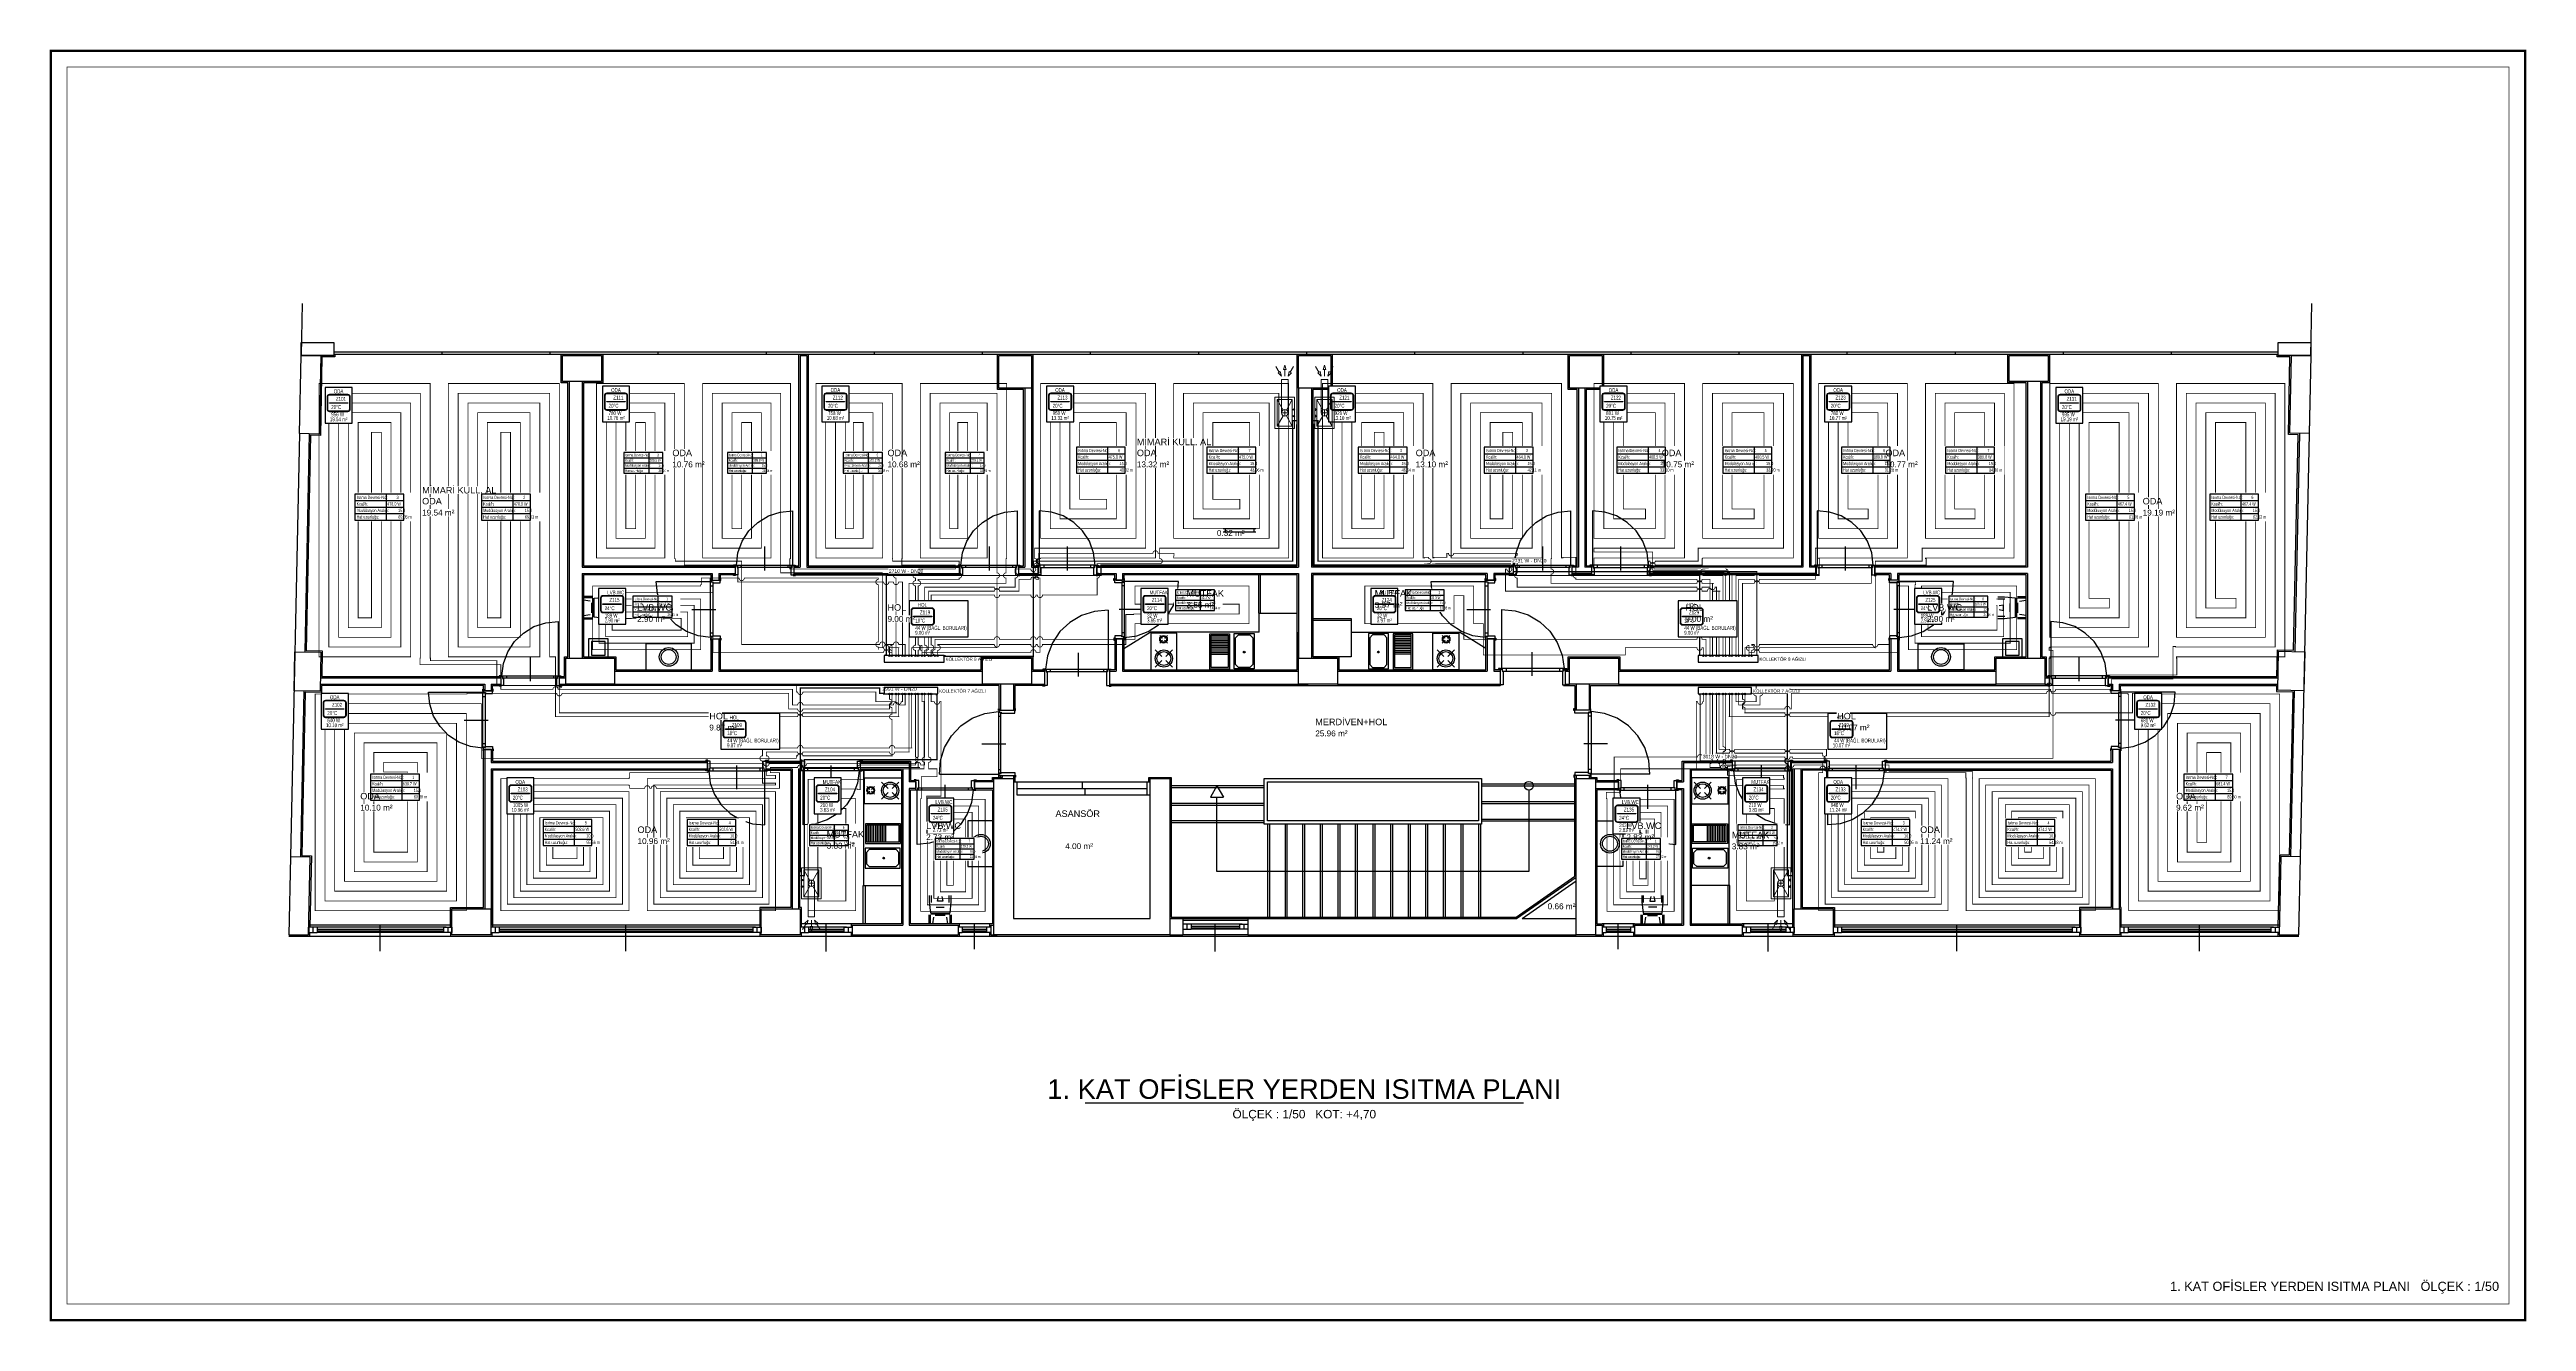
# Model space of a CAD drawing. Header units: centimetres. Extents: x -3952 to 26292, y -15092 to -10712.
# Drawn here: x 7598 to 11402, y -15052 to -13098 of the extents above; entities that cross this region are included whole.
import ezdxf
from ezdxf.enums import TextEntityAlignment as Align

# ---------------------------------------------------------------- set-up
doc = ezdxf.new("R2010")
doc.units = ezdxf.units.CM
doc.linetypes.add('ISITMA DONUS HATTI', pattern=[26, 20, -6])
for name, color, linetype in [('SCOTT-MD-YUK-BIRIMI', 7, 'Continuous'), ('SCOTT-MIMARI', 8, 'CONTINUOUS'), ('SCOTT-MIMARI-KOLON', 8, 'CONTINUOUS'), ('SCOTT-MIMARI-TEFRIS', 9, 'CONTINUOUS'), ('SCOTT-MIMARI-YAZI', 8, 'CONTINUOUS'), ('SCOTT-MTY-ISIKAYBIMAHAL', 2, 'CONTINUOUS'), ('SCOTT-MTY-ISITMA-DONUS-BORU', 30, 'ISITMA DONUS HATTI'), ('SCOTT-MTY-ISITMA-GIDIS-BORU', 10, 'CONTINUOUS'), ('SCOTT-MTY-KAT-ADI', 1, 'CONTINUOUS'), ('SCOTT-MTY-KOLLETOR', 7, 'CONTINUOUS'), ('SCOTT-MTY-PAFTA', 7, 'CONTINUOUS'), ('SCOTT-MTY-PEX-BORU', 1, 'CONTINUOUS'), ('SCOTT-MTY-RADYATÖR', 7, 'CONTINUOUS'), ('SCOTT-MTY-TEFRIS', 15, 'CONTINUOUS'), ('SCOTT-STM-ISITMA-CAP', 41, 'CONTINUOUS')]:
    doc.layers.add(name, color=color, linetype=linetype)
doc.layers.add('SCOTT-ROTAS-PAFTA-SINIRI', color=8, linetype='Continuous', plot=False)
doc.styles.add('MTYCAPLT', font='arial.ttf', dxfattribs={"width": 0.65, "height": 1})
doc.styles.add('ROTAS', font='arial.ttf')

# ---------------------------------------------------------------- blocks, each defined once
blk = doc.blocks.new('ROTAS_PAFTA')
blk.add_lwpolyline([(0, 0), (1, 0), (1, 1), (0, 1)], close=True)
blk = doc.blocks.new('MTY-RADYATOR MAHAL')
at = {"layer": 'SCOTT-MTY-ISIKAYBIMAHAL', "color": 2}
for points in [[(-35.7, 18.4), (-35.7, -18.4, 0.414214), (-28.2, -25.9), (28.2, -25.9, 0.414214), (35.7, -18.4), (35.7, 18.4, 0.414214), (28.2, 25.9), (-28.2, 25.9, 0.414214)], [(-34.2, 18.4), (-34.2, -18.4, 0.414214), (-28.2, -24.4), (28.2, -24.4, 0.414214), (34.2, -18.4), (34.2, 18.4, 0.414214), (28.2, 24.4), (-28.2, 24.4, 0.414214)]]:
    blk.add_lwpolyline(points, format="xyb", close=True, dxfattribs=at)
at = {"layer": 'SCOTT-MTY-ISIKAYBIMAHAL', "color": 4}
for points in [[(-35.2, 18.4), (-35.2, -18.4, 0.414214), (-28.2, -25.4), (28.2, -25.4, 0.414214), (35.2, -18.4), (35.2, 18.4, 0.414214), (28.2, 25.4), (-28.2, 25.4, 0.414214)], [(-34.7, 18.4), (-34.7, -18.4, 0.414214), (-28.2, -24.9), (28.2, -24.9, 0.414214), (34.7, -18.4), (34.7, 18.4, 0.414214), (28.2, 24.9), (-28.2, 24.9, 0.414214)]]:
    blk.add_lwpolyline(points, format="xyb", close=True, dxfattribs=at)
at = {"layer": 'SCOTT-MTY-ISIKAYBIMAHAL', "color": 2}
blk.add_lwpolyline([(-28.2, 0.8), (28.2, 0.8), (28.2, -0.8), (-28.2, -0.8)], close=True, dxfattribs=at)
at = {"layer": 'SCOTT-MTY-ISIKAYBIMAHAL', "color": 1, "style": 'MTYCAPLT', "width": 0.65}
for tag, p in [('MAHAL_001', (-14.9, 29.8)), ('NO_001', (-8.3, 6.7))]:
    blk.add_attdef(tag, p, '', height=12, rotation=359.99998, dxfattribs=at)
at = {"layer": 'SCOTT-MTY-ISIKAYBIMAHAL', "color": 4, "style": 'MTYCAPLT', "width": 0.65}
for tag, p in [('DERECE_001', (-22.8, -18.5)), ('ISIKAYBI_001', (-22.7, -41.1))]:
    blk.add_attdef(tag, p, '', height=12, rotation=359.99998, dxfattribs=at)
blk.add_attdef('ALAN', text='', height=12, rotation=359.99998, dxfattribs=at).set_placement((0, -50), align=Align.MIDDLE_CENTER)
blk = doc.blocks.new('MTY-ETIKET')
at = {"layer": 'SCOTT-MTY-RADYATÖR'}
for p, q in [((2.69, 0), (2.69, 8)), ((-7, 6), (8, 6)), ((-7, 4), (8, 4)), ((-7, 2), (8, 2))]:
    blk.add_line(p, q, dxfattribs=at)
blk.add_lwpolyline([(8, 0), (8, 8), (-7, 8), (-7, 0)], close=True, dxfattribs=at)
at = {"layer": 'SCOTT-MTY-RADYATÖR', "style": 'MTYCAPLT', "width": 0.65}
for s, p in [('Kcal/h:', (-6.5, 5)), ('Modülasyon Aralığı:', (-6.5, 3)), ('Hat uzunluğu:', (-6.5, 1)), ('Isıtma Devresi-No.:', (-6.5, 7))]:
    blk.add_text(s, height=1, rotation=359.99998, dxfattribs=at).set_placement(p, align=Align.MIDDLE_LEFT)
at = {"layer": 'SCOTT-MTY-RADYATÖR', "color": 2, "style": 'MTYCAPLT', "width": 0.65}
for tag, p in [('BORU_001', (-7.07, 4.59)), ('YER_001', (2.9, 4.5))]:
    blk.add_attdef(tag, p, '', height=1, dxfattribs=at)
at = {"layer": 'SCOTT-MTY-RADYATÖR', "style": 'MTYCAPLT', "width": 0.65}
for tag, p in [('NO1_001', (5.8, 6.5)), ('AR_001', (6.25, 2.5)), ('UZ_001', (6.31, 0.51))]:
    blk.add_attdef(tag, p, '', height=1, rotation=359.99998, dxfattribs=at)
blk = doc.blocks.new('KOMBI1')
at = {"layer": 'SCOTT-MTY-TEFRIS', "color": 1, "lineweight": 20, "ltscale": 40}
for p, q in [((19.5, 17.5), (3.4, 26.6)), ((19.5, 12.5), (3.4, 3.4)), ((18.9, 15), (28.9, 15)), ((23.9, 20), (23.9, 10)), ((44.4, 26.6), (28.2, 17.5)), ((44.4, 3.4), (28.2, 12.5))]:
    blk.add_line(p, q, dxfattribs=at)
at = {"layer": 'SCOTT-MTY-TEFRIS', "color": 7, "lineweight": 20, "ltscale": 40}
for p, q in [((23.9, 20), (75.3, 20)), ((23.9, 10), (75.3, 10)), ((75.3, 20), (75.3, 10)), ((85.4, 25.3), (80.3, 20)), ((87.4, 21.8), (80.3, 20)), ((80.3, 15), (90.3, 15)), ((87.4, 8.2), (80.3, 10)), ((85.4, 4.7), (80.3, 10)), ((86.4, 23.6), (85.4, 25.3)), ((86.4, 6.5), (85.4, 4.7)), ((95, 28.6), (86.4, 23.6)), ((86.4, 23.6), (87.4, 21.8)), ((86.4, 6.5), (87.4, 8.2)), ((95, 1.4), (86.4, 6.5)), ((90.3, 15), (90.3, 17)), ((90.3, 17), (97.3, 15)), ((90.3, 15), (90.3, 13)), ((90.3, 13), (97.3, 15))]:
    blk.add_line(p, q, dxfattribs=at)
blk.add_lwpolyline([(0, 0), (47.8, 0), (47.8, 30), (0, 30)], close=True, dxfattribs=at)
at = {"layer": 'SCOTT-MTY-TEFRIS', "color": 1, "lineweight": 20, "ltscale": 40}
blk.add_lwpolyline([(3.4, 3.4), (44.4, 3.4), (44.4, 26.6), (3.4, 26.6)], close=True, dxfattribs=at)
at = {"layer": 'SCOTT-MTY-TEFRIS', "color": 3, "ltscale": 10}
blk.add_circle((18.9, 1), 1, dxfattribs=at)
at = {"layer": 'SCOTT-MTY-TEFRIS', "color": 7, "lineweight": 20, "ltscale": 40}
blk.add_circle((23.9, 15), 5, dxfattribs=at)
at = {"layer": 'SCOTT-MTY-TEFRIS', "color": 1, "ltscale": 10}
blk.add_circle((28.9, 1), 1, dxfattribs=at)
at = {"layer": 'SCOTT-MD-YUK-BIRIMI', "color": 3, "style": 'MTYCAPLT', "width": 0.65}
for tag, p in [('SOCP_001', (17.6, -0.5)), ('SO_001', (18.2, 0.5))]:
    blk.add_attdef(tag, p, '', height=1, dxfattribs=at)
at = {"layer": 'SCOTT-MD-YUK-BIRIMI', "color": 1, "style": 'MTYCAPLT', "width": 0.65}
for tag, p in [('SCCP_001', (27.6, -0.5)), ('SC_001', (28.3, 0.5))]:
    blk.add_attdef(tag, p, '', height=1, dxfattribs=at)

msp = doc.modelspace()

# ---------------------------------------------------------------- linework, layer by layer
at = {"layer": 'SCOTT-MIMARI'}
for p, q in [((7986.1, -13488.1), (7984.4, -13568.1)), ((11070.9, -13568.1), (11072.6, -13488.1)), ((8200.4, -13563.1), (8200.4, -13566.1)), ((8366.4, -13563.1), (8366.4, -13566.1)), ((8532.4, -13563.1), (8532.4, -13566.1)), ((8698.4, -13563.1), (8698.4, -13566.1)), ((8750.9, -13568.1), (8750.9, -13893.1)), ((8750.9, -13568.1), (8760.9, -13568.1)), ((8760.9, -13568.1), (8760.9, -13893.1)), ((8864.4, -13563.1), (8864.4, -13566.1)), ((9030.4, -13563.1), (9030.4, -13566.1)), ((9196.4, -13563.1), (9196.4, -13566.1)), ((9362.4, -13563.1), (9362.4, -13566.1)), ((9528.4, -13563.1), (9528.4, -13566.1)), ((9694.4, -13563.1), (9694.4, -13566.1)), ((9860.4, -13563.1), (9860.4, -13566.1)), ((10026.4, -13563.1), (10026.4, -13566.1)), ((10192.4, -13563.1), (10192.4, -13566.1)), ((10290.9, -13568.1), (10290.9, -13893.1)), ((10290.9, -13568.1), (10300.9, -13568.1)), ((10300.9, -13568.1), (10300.9, -13893.1)), ((10358.4, -13563.1), (10358.4, -13566.1)), ((10524.4, -13563.1), (10524.4, -13566.1)), ((10690.4, -13563.1), (10690.4, -13566.1)), ((10856.4, -13563.1), (10856.4, -13566.1)), ((11070.9, -13568.1), (11054.7, -14338.6)), ((8395.9, -13608.1), (8395.9, -14033.1)), ((8415.9, -13608.1), (8415.9, -13893.1)), ((9095.9, -13618.1), (9095.9, -13893.1)), ((9105.9, -13618.1), (9105.9, -13893.1)), ((9515.9, -13618.1), (9515.9, -13893.1)), ((9535.9, -13618.1), (9535.9, -13893.1)), ((9945.9, -13618.1), (9945.9, -13893.1)), ((9955.9, -13618.1), (9955.9, -13893.1)), ((10635.9, -13608.1), (10635.9, -13893.1)), ((10655.9, -13608.1), (10655.9, -14033.1)), ((7981.9, -13688), (7968.2, -14338.1)), ((7996.9, -13688.3), (7989.9, -14023.4)), ((11053.4, -13687.7), (11046.4, -14022.7)), ((8738.9, -13806.9), (8738.9, -13890.1)), ((9083.9, -13806.9), (9083.9, -13890.1)), ((9117.8, -13806.9), (9117.8, -13890.1)), ((9933.9, -13806.9), (9933.9, -13890.1)), ((9967.8, -13806.9), (9967.8, -13890.1)), ((10312.8, -13806.9), (10312.8, -13890.1)), ((9400.4, -13834), (9450.4, -13834)), ((9400.4, -13839), (9450.4, -13839)), ((9403.7, -13834), (9403.7, -13839)), ((9447.4, -13834), (9447.4, -13839)), ((8695.9, -13861.6), (8695.9, -13898.3)), ((9040.9, -13861.6), (9040.9, -13898.3)), ((9160.9, -13861.6), (9160.9, -13898.3)), ((9890.9, -13861.6), (9890.9, -13898.3)), ((10010.9, -13861.6), (10010.9, -13898.3)), ((10355.9, -13861.6), (10355.9, -13898.3)), ((8415.9, -13893.1), (8650.9, -13893.1)), ((8415.9, -13903.1), (8615.9, -13903.1)), ((8415.9, -13903.1), (8415.9, -14033.1)), ((8529.7, -13915), (8612.9, -13915)), ((8612.9, -13913.6), (8612.9, -13910.6)), ((8612.9, -13910.6), (8613.9, -13910.6)), ((8613.9, -13913.6), (8612.9, -13913.6)), ((8612.9, -14001.1), (8612.9, -13915)), ((8613.9, -13915), (8612.9, -13915)), ((8612.9, -13922.1), (8616.7, -13922.1)), ((8613.8, -13916.5), (8613.8, -13915)), ((8616.7, -13916.5), (8613.8, -13916.5)), ((8613.9, -13910.6), (8613.9, -13913.6)), ((8613.9, -13913.1), (8627.9, -13913.1)), ((8613.9, -13913.1), (8613.9, -13916)), ((8613.9, -13916), (8616.8, -13916)), ((8615.9, -13903.1), (8615.9, -13913.1)), ((8615.9, -13913.1), (8625.9, -13913.1)), ((8616.7, -13916.5), (8616.7, -13999.6)), ((8616.8, -13916), (8616.8, -13917.5)), ((8616.8, -13917.5), (8627.9, -13917.5)), ((8625.9, -13903.1), (8650.9, -13903.1)), ((8625.9, -13903.1), (8625.9, -13913.1)), ((8629, -13910.5), (8627.9, -13910.5)), ((8627.9, -13910.5), (8627.9, -13913.6)), ((8627.9, -13917.5), (8627.9, -13913.1)), ((8627.9, -13913.6), (8629, -13913.6)), ((8629, -13913.6), (8629, -13910.5)), ((8648.3, -13906.2), (8648.3, -13905.1)), ((8648.3, -13905.1), (8651.4, -13905.1)), ((8651.4, -13906.2), (8648.3, -13906.2)), ((8651.4, -13890.1), (8648.4, -13890.1)), ((8648.4, -13890.1), (8648.4, -13891.1)), ((8648.4, -13891.1), (8651.4, -13891.1)), ((8650.9, -13891.1), (8653.8, -13891.1)), ((8650.9, -13891.1), (8650.9, -13905.1)), ((8650.9, -13893.1), (8650.9, -13903.1)), ((8655.3, -13905.1), (8650.9, -13905.1)), ((8651.4, -13891.1), (8651.4, -13890.1)), ((8651.4, -13905.1), (8651.4, -13906.2)), ((8652.8, -13890.1), (8738.9, -13890.1)), ((8652.8, -13891.1), (8652.8, -13890.1)), ((8654.3, -13891), (8652.8, -13891)), ((8653.8, -13891.1), (8653.8, -13894)), ((8653.8, -13894), (8655.3, -13894)), ((8654.3, -13893.9), (8654.3, -13891)), ((8737.4, -13893.9), (8654.3, -13893.9)), ((8655.3, -13894), (8655.3, -13905.1)), ((8659.9, -13890.1), (8659.9, -13893.9)), ((8731.8, -13890.1), (8731.8, -13893.9)), ((8737.9, -13894), (8736.4, -13894)), ((8736.4, -13894), (8736.4, -13905.1)), ((8736.4, -13905.1), (8740.9, -13905.1)), ((8737.4, -13891), (8738.9, -13891)), ((8737.4, -13893.9), (8737.4, -13891)), ((8737.9, -13891.1), (8737.9, -13894)), ((8740.9, -13891.1), (8737.9, -13891.1)), ((8738.9, -13891.1), (8738.9, -13890.1)), ((8740.3, -13890.1), (8743.3, -13890.1)), ((8740.3, -13891.1), (8740.3, -13890.1)), ((8743.3, -13891.1), (8740.3, -13891.1)), ((8740.3, -13905.1), (8740.3, -13906.2)), ((8743.4, -13905.1), (8740.3, -13905.1)), ((8740.3, -13906.2), (8743.4, -13906.2)), ((8740.9, -13891.1), (8740.9, -13905.1)), ((8740.9, -13893.1), (8750.9, -13893.1)), ((8740.9, -13893.1), (8740.9, -13903.1)), ((8740.9, -13903.1), (8995.9, -13903.1)), ((8743.3, -13890.1), (8743.3, -13891.1)), ((8743.4, -13906.2), (8743.4, -13905.1)), ((8760.9, -13893.1), (8995.9, -13893.1)), ((8993.3, -13906.2), (8993.3, -13905.1)), ((8993.3, -13905.1), (8996.4, -13905.1)), ((8996.4, -13906.2), (8993.3, -13906.2)), ((8996.4, -13890.1), (8993.4, -13890.1)), ((8993.4, -13890.1), (8993.4, -13891.1)), ((8993.4, -13891.1), (8996.4, -13891.1)), ((8995.9, -13891.1), (8998.8, -13891.1)), ((8995.9, -13891.1), (8995.9, -13905.1)), ((8995.9, -13893.1), (8995.9, -13903.1)), ((9000.3, -13905.1), (8995.9, -13905.1)), ((8996.4, -13891.1), (8996.4, -13890.1)), ((8996.4, -13905.1), (8996.4, -13906.2)), ((8997.8, -13890.1), (9083.9, -13890.1)), ((8997.8, -13891.1), (8997.8, -13890.1)), ((8999.3, -13891), (8997.8, -13891)), ((8998.8, -13891.1), (8998.8, -13894)), ((8998.8, -13894), (9000.3, -13894)), ((8999.3, -13893.9), (8999.3, -13891)), ((9082.4, -13893.9), (8999.3, -13893.9)), ((9000.3, -13894), (9000.3, -13905.1)), ((9004.9, -13890.1), (9004.9, -13893.9)), ((9076.8, -13890.1), (9076.8, -13893.9)), ((9082.9, -13894), (9081.4, -13894)), ((9081.4, -13894), (9081.4, -13905.1)), ((9081.4, -13905.1), (9085.9, -13905.1)), ((9082.4, -13891), (9083.9, -13891)), ((9082.4, -13893.9), (9082.4, -13891)), ((9082.9, -13891.1), (9082.9, -13894)), ((9085.9, -13891.1), (9082.9, -13891.1)), ((9083.9, -13891.1), (9083.9, -13890.1)), ((9085.3, -13890.1), (9088.3, -13890.1)), ((9085.3, -13891.1), (9085.3, -13890.1)), ((9088.3, -13891.1), (9085.3, -13891.1)), ((9085.3, -13905.1), (9085.3, -13906.2)), ((9088.4, -13905.1), (9085.3, -13905.1)), ((9085.3, -13906.2), (9088.4, -13906.2)), ((9085.9, -13891.1), (9085.9, -13905.1)), ((9085.9, -13893.1), (9095.9, -13893.1)), ((9085.9, -13893.1), (9085.9, -13903.1)), ((9085.9, -13903.1), (9115.9, -13903.1)), ((9088.3, -13890.1), (9088.3, -13891.1)), ((9088.4, -13906.2), (9088.4, -13905.1)), ((9105.9, -13893.1), (9115.9, -13893.1)), ((9113.3, -13906.2), (9113.3, -13905.1)), ((9113.3, -13905.1), (9116.4, -13905.1)), ((9116.4, -13906.2), (9113.3, -13906.2)), ((9116.4, -13890.1), (9113.4, -13890.1)), ((9113.4, -13890.1), (9113.4, -13891.1)), ((9113.4, -13891.1), (9116.4, -13891.1)), ((9115.9, -13891.1), (9115.9, -13905.1)), ((9115.9, -13891.1), (9118.8, -13891.1)), ((9115.9, -13893.1), (9115.9, -13903.1)), ((9120.3, -13905.1), (9115.9, -13905.1)), ((9116.4, -13891.1), (9116.4, -13890.1)), ((9116.4, -13905.1), (9116.4, -13906.2)), ((9203.9, -13890.1), (9117.8, -13890.1)), ((9117.8, -13891.1), (9117.8, -13890.1)), ((9119.3, -13891), (9117.8, -13891)), ((9118.8, -13891.1), (9118.8, -13894)), ((9118.8, -13894), (9120.3, -13894)), ((9119.3, -13893.9), (9119.3, -13891)), ((9119.3, -13893.9), (9202.4, -13893.9)), ((9120.3, -13894), (9120.3, -13905.1)), ((9124.9, -13890.1), (9124.9, -13893.9)), ((9196.8, -13890.1), (9196.8, -13893.9)), ((9201.4, -13894), (9201.4, -13905.1)), ((9202.9, -13894), (9201.4, -13894)), ((9201.4, -13905.1), (9205.9, -13905.1)), ((9202.4, -13893.9), (9202.4, -13891)), ((9202.4, -13891), (9203.9, -13891)), ((9205.9, -13891.1), (9202.9, -13891.1)), ((9202.9, -13891.1), (9202.9, -13894)), ((9203.9, -13891.1), (9203.9, -13890.1)), ((9205.3, -13890.1), (9208.3, -13890.1)), ((9205.3, -13891.1), (9205.3, -13890.1)), ((9208.3, -13891.1), (9205.3, -13891.1)), ((9205.3, -13905.1), (9205.3, -13906.2)), ((9208.4, -13905.1), (9205.3, -13905.1)), ((9205.3, -13906.2), (9208.4, -13906.2)), ((9205.9, -13891.1), (9205.9, -13905.1)), ((9205.9, -13893.1), (9515.9, -13893.1)), ((9205.9, -13893.1), (9205.9, -13903.1)), ((9205.9, -13903.1), (9235.9, -13903.1)), ((9208.3, -13890.1), (9208.3, -13891.1)), ((9208.4, -13906.2), (9208.4, -13905.1)), ((9232.7, -13910.5), (9233.9, -13910.5)), ((9232.7, -13913.6), (9232.7, -13910.5)), ((9233.9, -13913.6), (9232.7, -13913.6)), ((9233.9, -13910.5), (9233.9, -13913.6)), ((9233.9, -13917.5), (9233.9, -13913.1)), ((9247.9, -13913.1), (9233.9, -13913.1)), ((9244.9, -13917.5), (9233.9, -13917.5)), ((9235.9, -13903.1), (9235.9, -13913.1)), ((9235.9, -13913.1), (9245.9, -13913.1)), ((9244.9, -13916), (9244.9, -13917.5)), ((9247.9, -13916), (9244.9, -13916)), ((9245, -13916.5), (9245, -13999.6)), ((9245, -13916.5), (9247.9, -13916.5)), ((9248.9, -13922.1), (9245, -13922.1)), ((9245.9, -13903.1), (9515.9, -13903.1)), ((9245.9, -13903.1), (9245.9, -13913.1)), ((9247.9, -13910.6), (9247.9, -13913.6)), ((9248.8, -13910.6), (9247.9, -13910.6)), ((9247.9, -13913.1), (9247.9, -13916)), ((9247.9, -13913.6), (9248.8, -13913.6)), ((9247.9, -13916.5), (9247.9, -13915)), ((9247.9, -13915), (9248.9, -13915)), ((9248.8, -13913.6), (9248.8, -13910.6)), ((9248.9, -14001.1), (9248.9, -13915)), ((9332, -13915), (9248.9, -13915)), ((9515.9, -13903.1), (9515.9, -14033.1)), ((9845.9, -13893.1), (9535.9, -13893.1)), ((9535.9, -13903.1), (9535.9, -14033.1)), ((9805.9, -13903.1), (9535.9, -13903.1)), ((9719.7, -13915), (9802.9, -13915)), ((9802.9, -13913.6), (9802.9, -13910.6)), ((9802.9, -13910.6), (9803.9, -13910.6)), ((9803.9, -13913.6), (9802.9, -13913.6)), ((9802.9, -14001.1), (9802.9, -13915)), ((9803.9, -13915), (9802.9, -13915)), ((9802.9, -13922.1), (9806.7, -13922.1)), ((9803.8, -13916.5), (9803.8, -13915)), ((9806.7, -13916.5), (9803.8, -13916.5)), ((9803.9, -13910.6), (9803.9, -13913.6)), ((9803.9, -13913.1), (9817.9, -13913.1)), ((9803.9, -13913.1), (9803.9, -13916)), ((9803.9, -13916), (9806.8, -13916)), ((9805.9, -13903.1), (9805.9, -13913.1)), ((9815.9, -13913.1), (9805.9, -13913.1)), ((9806.7, -13916.5), (9806.7, -13999.6)), ((9806.8, -13916), (9806.8, -13917.5)), ((9806.8, -13917.5), (9817.9, -13917.5)), ((9845.9, -13903.1), (9815.9, -13903.1)), ((9815.9, -13903.1), (9815.9, -13913.1)), ((9819, -13910.5), (9817.9, -13910.5)), ((9817.9, -13910.5), (9817.9, -13913.6)), ((9817.9, -13917.5), (9817.9, -13913.1)), ((9817.9, -13913.6), (9819, -13913.6)), ((9819, -13913.6), (9819, -13910.5)), ((9843.3, -13906.2), (9843.3, -13905.1)), ((9843.3, -13905.1), (9846.4, -13905.1)), ((9846.4, -13906.2), (9843.3, -13906.2)), ((9846.4, -13890.1), (9843.4, -13890.1)), ((9843.4, -13890.1), (9843.4, -13891.1)), ((9843.4, -13891.1), (9846.4, -13891.1)), ((9845.9, -13891.1), (9848.8, -13891.1)), ((9845.9, -13891.1), (9845.9, -13905.1)), ((9845.9, -13893.1), (9845.9, -13903.1)), ((9850.3, -13905.1), (9845.9, -13905.1)), ((9846.4, -13891.1), (9846.4, -13890.1)), ((9846.4, -13905.1), (9846.4, -13906.2)), ((9847.8, -13890.1), (9933.9, -13890.1)), ((9847.8, -13891.1), (9847.8, -13890.1)), ((9849.3, -13891), (9847.8, -13891)), ((9848.8, -13891.1), (9848.8, -13894)), ((9848.8, -13894), (9850.3, -13894)), ((9849.3, -13893.9), (9849.3, -13891)), ((9932.4, -13893.9), (9849.3, -13893.9)), ((9850.3, -13894), (9850.3, -13905.1)), ((9854.9, -13890.1), (9854.9, -13893.9)), ((9926.8, -13890.1), (9926.8, -13893.9)), ((9932.9, -13894), (9931.4, -13894)), ((9931.4, -13894), (9931.4, -13905.1)), ((9931.4, -13905.1), (9935.9, -13905.1)), ((9932.4, -13891), (9933.9, -13891)), ((9932.4, -13893.9), (9932.4, -13891)), ((9932.9, -13891.1), (9932.9, -13894)), ((9935.9, -13891.1), (9932.9, -13891.1)), ((9933.9, -13891.1), (9933.9, -13890.1)), ((9935.3, -13890.1), (9938.3, -13890.1)), ((9935.3, -13891.1), (9935.3, -13890.1)), ((9938.3, -13891.1), (9935.3, -13891.1)), ((9935.3, -13905.1), (9935.3, -13906.2)), ((9938.4, -13905.1), (9935.3, -13905.1)), ((9935.3, -13906.2), (9938.4, -13906.2)), ((9935.9, -13891.1), (9935.9, -13905.1)), ((9945.9, -13893.1), (9935.9, -13893.1)), ((9935.9, -13893.1), (9935.9, -13903.1)), ((9965.9, -13903.1), (9935.9, -13903.1)), ((9938.3, -13890.1), (9938.3, -13891.1)), ((9938.4, -13906.2), (9938.4, -13905.1)), ((9965.9, -13893.1), (9955.9, -13893.1)), ((9963.3, -13906.2), (9963.3, -13905.1)), ((9963.3, -13905.1), (9966.4, -13905.1)), ((9966.4, -13906.2), (9963.3, -13906.2)), ((9966.4, -13890.1), (9963.4, -13890.1)), ((9963.4, -13890.1), (9963.4, -13891.1)), ((9963.4, -13891.1), (9966.4, -13891.1)), ((9965.9, -13891.1), (9965.9, -13905.1)), ((9965.9, -13891.1), (9968.8, -13891.1)), ((9965.9, -13893.1), (9965.9, -13903.1)), ((9970.3, -13905.1), (9965.9, -13905.1)), ((9966.4, -13891.1), (9966.4, -13890.1)), ((9966.4, -13905.1), (9966.4, -13906.2)), ((10053.9, -13890.1), (9967.8, -13890.1)), ((9967.8, -13891.1), (9967.8, -13890.1)), ((9969.3, -13891), (9967.8, -13891)), ((9968.8, -13891.1), (9968.8, -13894)), ((9968.8, -13894), (9970.3, -13894)), ((9969.3, -13893.9), (9969.3, -13891)), ((9969.3, -13893.9), (10052.4, -13893.9)), ((9970.3, -13894), (9970.3, -13905.1)), ((9974.9, -13890.1), (9974.9, -13893.9)), ((10046.8, -13890.1), (10046.8, -13893.9)), ((10051.4, -13894), (10051.4, -13905.1)), ((10052.9, -13894), (10051.4, -13894)), ((10051.4, -13905.1), (10055.9, -13905.1)), ((10052.4, -13893.9), (10052.4, -13891)), ((10052.4, -13891), (10053.9, -13891)), ((10055.9, -13891.1), (10052.9, -13891.1)), ((10052.9, -13891.1), (10052.9, -13894)), ((10053.9, -13891.1), (10053.9, -13890.1)), ((10055.3, -13890.1), (10058.3, -13890.1)), ((10055.3, -13891.1), (10055.3, -13890.1)), ((10058.3, -13891.1), (10055.3, -13891.1)), ((10055.3, -13905.1), (10055.3, -13906.2)), ((10058.4, -13905.1), (10055.3, -13905.1)), ((10055.3, -13906.2), (10058.4, -13906.2)), ((10055.9, -13891.1), (10055.9, -13905.1)), ((10290.9, -13893.1), (10055.9, -13893.1)), ((10055.9, -13893.1), (10055.9, -13903.1)), ((10310.9, -13903.1), (10055.9, -13903.1)), ((10058.3, -13890.1), (10058.3, -13891.1)), ((10058.4, -13906.2), (10058.4, -13905.1)), ((10310.9, -13893.1), (10300.9, -13893.1)), ((10308.3, -13906.2), (10308.3, -13905.1)), ((10308.3, -13905.1), (10311.4, -13905.1)), ((10311.4, -13906.2), (10308.3, -13906.2)), ((10311.4, -13890.1), (10308.4, -13890.1)), ((10308.4, -13890.1), (10308.4, -13891.1)), ((10308.4, -13891.1), (10311.4, -13891.1)), ((10310.9, -13891.1), (10310.9, -13905.1)), ((10310.9, -13891.1), (10313.8, -13891.1)), ((10310.9, -13893.1), (10310.9, -13903.1)), ((10315.3, -13905.1), (10310.9, -13905.1)), ((10311.4, -13891.1), (10311.4, -13890.1)), ((10311.4, -13905.1), (10311.4, -13906.2)), ((10398.9, -13890.1), (10312.8, -13890.1)), ((10312.8, -13891.1), (10312.8, -13890.1)), ((10314.3, -13891), (10312.8, -13891)), ((10313.8, -13891.1), (10313.8, -13894)), ((10313.8, -13894), (10315.3, -13894)), ((10314.3, -13893.9), (10314.3, -13891)), ((10314.3, -13893.9), (10397.4, -13893.9)), ((10315.3, -13894), (10315.3, -13905.1)), ((10319.9, -13890.1), (10319.9, -13893.9)), ((10391.8, -13890.1), (10391.8, -13893.9)), ((10396.4, -13894), (10396.4, -13905.1)), ((10397.9, -13894), (10396.4, -13894)), ((10396.4, -13905.1), (10400.9, -13905.1)), ((10397.4, -13893.9), (10397.4, -13891)), ((10397.4, -13891), (10398.9, -13891)), ((10400.9, -13891.1), (10397.9, -13891.1)), ((10397.9, -13891.1), (10397.9, -13894)), ((10398.9, -13891.1), (10398.9, -13890.1)), ((10400.3, -13890.1), (10403.3, -13890.1)), ((10400.3, -13891.1), (10400.3, -13890.1)), ((10403.3, -13891.1), (10400.3, -13891.1)), ((10400.3, -13905.1), (10400.3, -13906.2)), ((10403.4, -13905.1), (10400.3, -13905.1)), ((10400.3, -13906.2), (10403.4, -13906.2)), ((10400.9, -13891.1), (10400.9, -13905.1)), ((10635.9, -13893.1), (10400.9, -13893.1)), ((10400.9, -13893.1), (10400.9, -13903.1)), ((10425.9, -13903.1), (10400.9, -13903.1)), ((10403.3, -13890.1), (10403.3, -13891.1)), ((10403.4, -13906.2), (10403.4, -13905.1)), ((10422.7, -13910.5), (10423.9, -13910.5)), ((10422.7, -13913.6), (10422.7, -13910.5)), ((10423.9, -13913.6), (10422.7, -13913.6)), ((10423.9, -13910.5), (10423.9, -13913.6)), ((10423.9, -13917.5), (10423.9, -13913.1)), ((10437.9, -13913.1), (10423.9, -13913.1)), ((10434.9, -13917.5), (10423.9, -13917.5)), ((10425.9, -13903.1), (10425.9, -13913.1)), ((10435.9, -13913.1), (10425.9, -13913.1)), ((10434.9, -13916), (10434.9, -13917.5)), ((10437.9, -13916), (10434.9, -13916)), ((10435, -13916.5), (10435, -13999.6)), ((10435, -13916.5), (10437.9, -13916.5)), ((10438.9, -13922.1), (10435, -13922.1)), ((10635.9, -13903.1), (10435.9, -13903.1)), ((10435.9, -13903.1), (10435.9, -13913.1)), ((10437.9, -13910.6), (10437.9, -13913.6)), ((10438.8, -13910.6), (10437.9, -13910.6)), ((10437.9, -13913.1), (10437.9, -13916)), ((10437.9, -13913.6), (10438.8, -13913.6)), ((10437.9, -13916.5), (10437.9, -13915)), ((10437.9, -13915), (10438.9, -13915)), ((10438.8, -13913.6), (10438.8, -13910.6)), ((10438.9, -14001.1), (10438.9, -13915)), ((10522, -13915), (10438.9, -13915)), ((10635.9, -13903.1), (10635.9, -14033.1)), ((8584.4, -13958.1), (8621.1, -13958.1)), ((9223.9, -13959.5), (9223.9, -14050.1)), ((9277.3, -13958.1), (9240.6, -13958.1)), ((9774.4, -13958.1), (9811.1, -13958.1)), ((9827.8, -13958.5), (9827.8, -14049.1)), ((10467.3, -13958.1), (10430.6, -13958.1)), ((8378.9, -13976.9), (8378.9, -14060.1)), ((8612.9, -13994), (8616.7, -13994)), ((8616.8, -13998.6), (8627.9, -13998.6)), ((8616.8, -14000.1), (8616.8, -13998.6)), ((8627.9, -13998.6), (8627.9, -14003.1)), ((9233.9, -13998.6), (9233.9, -14003.1)), ((9244.9, -13998.6), (9233.9, -13998.6)), ((9244.9, -14000.1), (9244.9, -13998.6)), ((9248.9, -13994), (9245, -13994)), ((9515.9, -14053.1), (9515.9, -13993.1)), ((9802.9, -13994), (9806.7, -13994)), ((9806.8, -13998.6), (9817.9, -13998.6)), ((9806.8, -14000.1), (9806.8, -13998.6)), ((9817.9, -13998.6), (9817.9, -14003.1)), ((10423.9, -13998.6), (10423.9, -14003.1)), ((10434.9, -13998.6), (10423.9, -13998.6)), ((10434.9, -14000.1), (10434.9, -13998.6)), ((10438.9, -13994), (10435, -13994)), ((10671.3, -13976.9), (10671.3, -14060.1)), ((8335.9, -14031.6), (8335.9, -14068.3)), ((8613.9, -14001.1), (8612.9, -14001.1)), ((8612.9, -14002.5), (8612.9, -14005.5)), ((8613.9, -14002.5), (8612.9, -14002.5)), ((8612.9, -14005.5), (8613.9, -14005.5)), ((8616.7, -13999.6), (8613.8, -13999.6)), ((8613.8, -13999.6), (8613.8, -14001.1)), ((8613.9, -14003.1), (8613.9, -14000.1)), ((8613.9, -14000.1), (8616.8, -14000.1)), ((8613.9, -14005.5), (8613.9, -14002.5)), ((8613.9, -14003.1), (8627.9, -14003.1)), ((8615.9, -14003.1), (8615.9, -14053.1)), ((8615.9, -14003.1), (8625.9, -14003.1)), ((8625.9, -14003.1), (8625.9, -14053.1)), ((8627.9, -14002.5), (8629, -14002.5)), ((8627.9, -14005.6), (8627.9, -14002.5)), ((8629, -14005.6), (8627.9, -14005.6)), ((8629, -14002.5), (8629, -14005.6)), ((9177.5, -14024.6), (9177.5, -14061.3)), ((9233.9, -14002.5), (9232.7, -14002.5)), ((9232.7, -14002.5), (9232.7, -14005.6)), ((9232.7, -14005.6), (9233.9, -14005.6)), ((9233.9, -14005.6), (9233.9, -14002.5)), ((9247.9, -14003.1), (9233.9, -14003.1)), ((9235.9, -14003.1), (9235.9, -14053.1)), ((9235.9, -14003.1), (9245.9, -14003.1)), ((9247.9, -14000.1), (9244.9, -14000.1)), ((9245, -13999.6), (9247.9, -13999.6)), ((9245.9, -14003.1), (9245.9, -14053.1)), ((9247.9, -13999.6), (9247.9, -14001.1)), ((9247.9, -14003.1), (9247.9, -14000.1)), ((9247.9, -14001.1), (9248.9, -14001.1)), ((9247.9, -14005.5), (9247.9, -14002.5)), ((9247.9, -14002.5), (9248.8, -14002.5)), ((9248.8, -14005.5), (9247.9, -14005.5)), ((9248.8, -14002.5), (9248.8, -14005.5)), ((9803.9, -14001.1), (9802.9, -14001.1)), ((9802.9, -14002.5), (9802.9, -14005.5)), ((9803.9, -14002.5), (9802.9, -14002.5)), ((9802.9, -14005.5), (9803.9, -14005.5)), ((9806.7, -13999.6), (9803.8, -13999.6)), ((9803.8, -13999.6), (9803.8, -14001.1)), ((9803.9, -14003.1), (9803.9, -14000.1)), ((9803.9, -14000.1), (9806.8, -14000.1)), ((9803.9, -14005.5), (9803.9, -14002.5)), ((9803.9, -14003.1), (9817.9, -14003.1)), ((9805.9, -14003.1), (9805.9, -14053.1)), ((9815.9, -14003.1), (9805.9, -14003.1)), ((9815.9, -14003.1), (9815.9, -14053.1)), ((9817.9, -14002.5), (9819, -14002.5)), ((9817.9, -14005.6), (9817.9, -14002.5)), ((9819, -14005.6), (9817.9, -14005.6)), ((9819, -14002.5), (9819, -14005.6)), ((9874.3, -14023.6), (9874.3, -14060.3)), ((10423.9, -14002.5), (10422.7, -14002.5)), ((10422.7, -14002.5), (10422.7, -14005.6)), ((10422.7, -14005.6), (10423.9, -14005.6)), ((10423.9, -14005.6), (10423.9, -14002.5)), ((10437.9, -14003.1), (10423.9, -14003.1)), ((10425.9, -14003.1), (10425.9, -14053.1)), ((10435.9, -14003.1), (10425.9, -14003.1)), ((10437.9, -14000.1), (10434.9, -14000.1)), ((10435, -13999.6), (10437.9, -13999.6)), ((10435.9, -14003.1), (10435.9, -14053.1)), ((10437.9, -13999.6), (10437.9, -14001.1)), ((10437.9, -14003.1), (10437.9, -14000.1)), ((10437.9, -14001.1), (10438.9, -14001.1)), ((10437.9, -14005.5), (10437.9, -14002.5)), ((10437.9, -14002.5), (10438.8, -14002.5)), ((10438.8, -14005.5), (10437.9, -14005.5)), ((10438.8, -14002.5), (10438.8, -14005.5)), ((10714.4, -14031.6), (10714.4, -14068.3)), ((8013.8, -14073.1), (8266.4, -14073.1)), ((8014, -14063.1), (8290.9, -14063.1)), ((8266.4, -14073.1), (8266.4, -14083.1)), ((8276.4, -14073.1), (8290.9, -14073.1)), ((8276.4, -14073.1), (8276.4, -14083.1)), ((8291.4, -14060.1), (8288.4, -14060.1)), ((8288.4, -14060.1), (8288.4, -14061.1)), ((8288.4, -14061.1), (8291.4, -14061.1)), ((8290.9, -14061.1), (8293.8, -14061.1)), ((8290.9, -14061.1), (8290.9, -14075.1)), ((8290.9, -14063.1), (8290.9, -14073.1)), ((8291.4, -14061.1), (8291.4, -14060.1)), ((8292.8, -14060.1), (8378.9, -14060.1)), ((8292.8, -14061.1), (8292.8, -14060.1)), ((8294.3, -14061), (8292.8, -14061)), ((8293.8, -14061.1), (8293.8, -14064)), ((8293.8, -14064), (8295.3, -14064)), ((8294.3, -14063.9), (8294.3, -14061)), ((8377.4, -14063.9), (8294.3, -14063.9)), ((8295.3, -14064), (8295.3, -14075.1)), ((8299.9, -14060.1), (8299.9, -14063.9)), ((8371.8, -14060.1), (8371.8, -14063.9)), ((8377.9, -14064), (8376.4, -14064)), ((8376.4, -14064), (8376.4, -14075.1)), ((8377.4, -14061), (8378.9, -14061)), ((8377.4, -14063.9), (8377.4, -14061)), ((8377.9, -14061.1), (8377.9, -14064)), ((8380.9, -14061.1), (8377.9, -14061.1)), ((8378.9, -14061.1), (8378.9, -14060.1)), ((8380.3, -14060.1), (8383.3, -14060.1)), ((8380.3, -14061.1), (8380.3, -14060.1)), ((8383.3, -14061.1), (8380.3, -14061.1)), ((8380.9, -14061.1), (8380.9, -14075.1)), ((8380.9, -14063.1), (8390.9, -14063.1)), ((8380.9, -14063.1), (8380.9, -14073.1)), ((8380.9, -14073.1), (8390.9, -14073.1)), ((8383.3, -14060.1), (8383.3, -14061.1)), ((8465.9, -14053.1), (8615.9, -14053.1)), ((8465.9, -14073.1), (9030.9, -14073.1)), ((8625.9, -14053.1), (9030.9, -14053.1)), ((9058.4, -14073.1), (9058.4, -14113.1)), ((9078.4, -14073.1), (9078.4, -14113.1)), ((9105.9, -14053.1), (9125.9, -14053.1)), ((9105.9, -14073.1), (9125.9, -14073.1)), ((9126.4, -14050.1), (9123.4, -14050.1)), ((9123.4, -14050.1), (9123.4, -14051.1)), ((9123.4, -14051.1), (9126.4, -14051.1)), ((9125.9, -14051.1), (9128.8, -14051.1)), ((9125.9, -14051.1), (9125.9, -14075.1)), ((9125.9, -14053.1), (9125.9, -14073.1)), ((9126.4, -14051.1), (9126.4, -14050.1)), ((9127.8, -14050.1), (9223.9, -14050.1)), ((9127.8, -14051.1), (9127.8, -14050.1)), ((9129.3, -14051), (9127.8, -14051)), ((9128.8, -14051.1), (9128.8, -14054)), ((9128.8, -14054), (9130.3, -14054)), ((9129.3, -14053.9), (9129.3, -14051)), ((9222.4, -14053.9), (9129.3, -14053.9)), ((9130.3, -14054), (9130.3, -14075.1)), ((9134.9, -14050.1), (9134.9, -14053.9)), ((9216.8, -14050.1), (9216.8, -14053.9)), ((9222.9, -14054), (9221.4, -14054)), ((9221.4, -14054), (9221.4, -14075.1)), ((9222.4, -14051), (9223.9, -14051)), ((9222.4, -14053.9), (9222.4, -14051)), ((9222.9, -14051.1), (9222.9, -14054)), ((9225.9, -14051.1), (9222.9, -14051.1)), ((9223.9, -14051.1), (9223.9, -14050.1)), ((9225.3, -14050.1), (9228.3, -14050.1)), ((9225.3, -14051.1), (9225.3, -14050.1)), ((9228.3, -14051.1), (9225.3, -14051.1)), ((9225.9, -14051.1), (9225.9, -14075.1)), ((9225.9, -14053.1), (9235.9, -14053.1)), ((9225.9, -14053.1), (9225.9, -14073.1)), ((9225.9, -14073.1), (9530.9, -14073.1)), ((9228.3, -14050.1), (9228.3, -14051.1)), ((9245.9, -14053.1), (9515.9, -14053.1)), ((9575.7, -14053.1), (9805.9, -14053.1)), ((9575.9, -14073.1), (9825.9, -14073.1)), ((9815.9, -14053.1), (9825.9, -14053.1)), ((9823.3, -14075.2), (9823.3, -14074.1)), ((9823.3, -14074.1), (9826.4, -14074.1)), ((9826.4, -14049.1), (9823.4, -14049.1)), ((9823.4, -14049.1), (9823.4, -14050.1)), ((9823.4, -14050.1), (9826.4, -14050.1)), ((9825.9, -14050.1), (9825.9, -14074.1)), ((9825.9, -14050.1), (9828.8, -14050.1)), ((9825.9, -14053.1), (9825.9, -14073.1)), ((9830.3, -14074.1), (9825.9, -14074.1)), ((9826.4, -14050.1), (9826.4, -14049.1)), ((9826.4, -14074.1), (9826.4, -14075.2)), ((9923.9, -14049.1), (9827.8, -14049.1)), ((9827.8, -14050.1), (9827.8, -14049.1)), ((9829.3, -14050), (9827.8, -14050)), ((9828.8, -14050.1), (9828.8, -14053.1)), ((9828.8, -14053.1), (9830.3, -14053.1)), ((9829.3, -14052.9), (9829.3, -14050)), ((9829.3, -14052.9), (9922.4, -14052.9)), ((9830.3, -14053.1), (9830.3, -14074.1)), ((9834.9, -14049.1), (9834.9, -14052.9)), ((9916.8, -14049.1), (9916.8, -14052.9)), ((9921.4, -14053.1), (9921.4, -14074.1)), ((9922.9, -14053.1), (9921.4, -14053.1)), ((9921.4, -14074.1), (9925.9, -14074.1)), ((9922.4, -14052.9), (9922.4, -14050)), ((9922.4, -14050), (9923.9, -14050)), ((9925.9, -14050.1), (9922.9, -14050.1)), ((9922.9, -14050.1), (9922.9, -14053.1)), ((9923.9, -14050.1), (9923.9, -14049.1)), ((9925.3, -14049.1), (9928.3, -14049.1)), ((9925.3, -14050.1), (9925.3, -14049.1)), ((9928.3, -14050.1), (9925.3, -14050.1)), ((9925.3, -14074.1), (9925.3, -14075.2)), ((9928.4, -14074.1), (9925.3, -14074.1)), ((9925.9, -14050.1), (9925.9, -14074.1)), ((9925.9, -14053.1), (9932.6, -14053.1)), ((9925.9, -14053.1), (9925.9, -14073.1)), ((9925.9, -14073.1), (9932.4, -14073.1)), ((9928.3, -14049.1), (9928.3, -14050.1)), ((9928.4, -14075.2), (9928.4, -14074.1)), ((9942.4, -14073.1), (9942.4, -14113.1)), ((9962.4, -14073.1), (9962.4, -14113.1)), ((10007.4, -14053.1), (10425.9, -14053.1)), ((10007.4, -14073.1), (10587.4, -14073.1)), ((10435.9, -14053.1), (10587.4, -14053.1)), ((10662.4, -14063.1), (10669.4, -14063.1)), ((10662.4, -14073.1), (10669.4, -14073.1)), ((10669.9, -14060.1), (10666.9, -14060.1)), ((10666.9, -14060.1), (10666.9, -14061.1)), ((10666.9, -14061.1), (10669.9, -14061.1)), ((10669.4, -14061.1), (10669.4, -14075.1)), ((10669.4, -14061.1), (10672.3, -14061.1)), ((10669.4, -14063.1), (10669.4, -14073.1)), ((10669.9, -14061.1), (10669.9, -14060.1)), ((10757.4, -14060.1), (10671.3, -14060.1)), ((10671.3, -14061.1), (10671.3, -14060.1)), ((10672.8, -14061), (10671.3, -14061)), ((10672.3, -14061.1), (10672.3, -14064)), ((10672.3, -14064), (10673.8, -14064)), ((10672.8, -14063.9), (10672.8, -14061)), ((10672.8, -14063.9), (10755.9, -14063.9)), ((10673.8, -14064), (10673.8, -14075.1)), ((10678.4, -14060.1), (10678.4, -14063.9)), ((10750.3, -14060.1), (10750.3, -14063.9)), ((10754.9, -14064), (10754.9, -14075.1)), ((10756.4, -14064), (10754.9, -14064)), ((10755.9, -14063.9), (10755.9, -14061)), ((10755.9, -14061), (10757.4, -14061)), ((10759.4, -14061.1), (10756.4, -14061.1)), ((10756.4, -14061.1), (10756.4, -14064)), ((10757.4, -14061.1), (10757.4, -14060.1)), ((10758.8, -14060.1), (10761.8, -14060.1)), ((10758.8, -14061.1), (10758.8, -14060.1)), ((10761.8, -14061.1), (10758.8, -14061.1)), ((10759.4, -14061.1), (10759.4, -14075.1)), ((10759.4, -14063.1), (11020.6, -14063.1)), ((10759.4, -14063.1), (10759.4, -14073.1)), ((10759.4, -14073.1), (10766.4, -14073.1)), ((10761.8, -14060.1), (10761.8, -14061.1)), ((10766.4, -14073.1), (10766.4, -14083.1)), ((10776.4, -14073.1), (11020.4, -14073.1)), ((10776.4, -14073.1), (10776.4, -14083.1)), ((7988.6, -14083.4), (7983.2, -14338.4)), ((8180.2, -14085), (8263.4, -14085)), ((8263.4, -14083.6), (8263.4, -14080.6)), ((8263.4, -14080.6), (8264.4, -14080.6)), ((8264.4, -14083.6), (8263.4, -14083.6)), ((8263.4, -14171.1), (8263.4, -14085)), ((8264.4, -14085), (8263.4, -14085)), ((8263.4, -14092.1), (8267.2, -14092.1)), ((8264.3, -14086.5), (8264.3, -14085)), ((8267.2, -14086.5), (8264.3, -14086.5)), ((8264.4, -14080.6), (8264.4, -14083.6)), ((8264.4, -14083.1), (8278.4, -14083.1)), ((8264.4, -14083.1), (8264.4, -14086)), ((8264.4, -14086), (8267.3, -14086)), ((8276.4, -14083.1), (8266.4, -14083.1)), ((8267.2, -14086.5), (8267.2, -14169.6)), ((8267.3, -14086), (8267.3, -14087.5)), ((8267.3, -14087.5), (8278.4, -14087.5)), ((8279.5, -14080.5), (8278.4, -14080.5)), ((8278.4, -14080.5), (8278.4, -14083.6)), ((8278.4, -14087.5), (8278.4, -14083.1)), ((8278.4, -14083.6), (8279.5, -14083.6)), ((8279.5, -14083.6), (8279.5, -14080.5)), ((8288.3, -14076.2), (8288.3, -14075.1)), ((8288.3, -14075.1), (8291.4, -14075.1)), ((8291.4, -14076.2), (8288.3, -14076.2)), ((8295.3, -14075.1), (8290.9, -14075.1)), ((8291.4, -14075.1), (8291.4, -14076.2)), ((8376.4, -14075.1), (8380.9, -14075.1)), ((8380.3, -14075.1), (8380.3, -14076.2)), ((8383.4, -14075.1), (8380.3, -14075.1)), ((8380.3, -14076.2), (8383.4, -14076.2)), ((8383.4, -14076.2), (8383.4, -14075.1)), ((9055.4, -14113.6), (9055.4, -14110.6)), ((9055.4, -14110.6), (9056.4, -14110.6)), ((9056.4, -14110.6), (9056.4, -14113.6)), ((9081.5, -14110.5), (9080.4, -14110.5)), ((9080.4, -14110.5), (9080.4, -14113.6)), ((9081.5, -14113.6), (9081.5, -14110.5)), ((9123.3, -14076.2), (9123.3, -14075.1)), ((9123.3, -14075.1), (9126.4, -14075.1)), ((9126.4, -14076.2), (9123.3, -14076.2)), ((9130.3, -14075.1), (9125.9, -14075.1)), ((9126.4, -14075.1), (9126.4, -14076.2)), ((9221.4, -14075.1), (9225.9, -14075.1)), ((9225.3, -14075.1), (9225.3, -14076.2)), ((9228.4, -14075.1), (9225.3, -14075.1)), ((9225.3, -14076.2), (9228.4, -14076.2)), ((9228.4, -14076.2), (9228.4, -14075.1)), ((9826.4, -14075.2), (9823.3, -14075.2)), ((9925.3, -14075.2), (9928.4, -14075.2)), ((9939.2, -14110.5), (9940.4, -14110.5)), ((9939.2, -14113.6), (9939.2, -14110.5)), ((9940.4, -14110.5), (9940.4, -14113.6)), ((9964.4, -14110.6), (9964.4, -14113.6)), ((9965.3, -14110.6), (9964.4, -14110.6)), ((9965.3, -14113.6), (9965.3, -14110.6)), ((10666.8, -14076.2), (10666.8, -14075.1)), ((10666.8, -14075.1), (10669.9, -14075.1)), ((10669.9, -14076.2), (10666.8, -14076.2)), ((10673.8, -14075.1), (10669.4, -14075.1)), ((10669.9, -14075.1), (10669.9, -14076.2)), ((10754.9, -14075.1), (10759.4, -14075.1)), ((10758.8, -14075.1), (10758.8, -14076.2)), ((10761.9, -14075.1), (10758.8, -14075.1)), ((10758.8, -14076.2), (10761.9, -14076.2)), ((10761.9, -14076.2), (10761.9, -14075.1)), ((10763.2, -14080.5), (10764.4, -14080.5)), ((10763.2, -14083.6), (10763.2, -14080.5)), ((10764.4, -14083.6), (10763.2, -14083.6)), ((10764.4, -14080.5), (10764.4, -14083.6)), ((10764.4, -14087.5), (10764.4, -14083.1)), ((10778.4, -14083.1), (10764.4, -14083.1)), ((10775.4, -14087.5), (10764.4, -14087.5)), ((10776.4, -14083.1), (10766.4, -14083.1)), ((10775.4, -14086), (10775.4, -14087.5)), ((10778.4, -14086), (10775.4, -14086)), ((10775.5, -14086.5), (10775.5, -14169.6)), ((10775.5, -14086.5), (10778.4, -14086.5)), ((10779.4, -14092.1), (10775.5, -14092.1)), ((10778.4, -14080.6), (10778.4, -14083.6)), ((10779.3, -14080.6), (10778.4, -14080.6)), ((10778.4, -14083.1), (10778.4, -14086)), ((10778.4, -14083.6), (10779.3, -14083.6)), ((10778.4, -14086.5), (10778.4, -14085)), ((10778.4, -14085), (10779.4, -14085)), ((10779.3, -14083.6), (10779.3, -14080.6)), ((10779.4, -14171.1), (10779.4, -14085)), ((10862.5, -14085), (10779.4, -14085)), ((11045.1, -14082.7), (11039.8, -14337.8)), ((8234.9, -14128.1), (8271.6, -14128.1)), ((9056.4, -14113.6), (9055.4, -14113.6)), ((9055.4, -14115), (9055.4, -14211.1)), ((9056.4, -14115), (9055.4, -14115)), ((9055.4, -14122.1), (9059.2, -14122.1)), ((9056.3, -14116.5), (9056.3, -14115)), ((9059.2, -14116.5), (9056.3, -14116.5)), ((9056.4, -14113.1), (9056.4, -14116)), ((9056.4, -14113.1), (9080.4, -14113.1)), ((9056.4, -14116), (9059.3, -14116)), ((9058.4, -14113.1), (9078.4, -14113.1)), ((9059.2, -14209.6), (9059.2, -14116.5)), ((9059.3, -14116), (9059.3, -14117.5)), ((9059.3, -14117.5), (9080.4, -14117.5)), ((9080.4, -14117.5), (9080.4, -14113.1)), ((9080.4, -14113.6), (9081.5, -14113.6)), ((9940.4, -14113.6), (9939.2, -14113.6)), ((9940.4, -14117.5), (9940.4, -14113.1)), ((9964.4, -14113.1), (9940.4, -14113.1)), ((9961.4, -14117.5), (9940.4, -14117.5)), ((9962.4, -14113.1), (9942.4, -14113.1)), ((9964.4, -14116), (9961.4, -14116)), ((9961.4, -14116), (9961.4, -14117.5)), ((9961.5, -14209.6), (9961.5, -14116.5)), ((9961.5, -14116.5), (9964.4, -14116.5)), ((9965.4, -14122.1), (9961.5, -14122.1)), ((9964.4, -14113.1), (9964.4, -14116)), ((9964.4, -14113.6), (9965.3, -14113.6)), ((9964.4, -14116.5), (9964.4, -14115)), ((9964.4, -14115), (9965.4, -14115)), ((9965.4, -14115), (9965.4, -14211.1)), ((10807.8, -14128.1), (10771.1, -14128.1)), ((8263.4, -14164), (8267.2, -14164)), ((8264.4, -14171.1), (8263.4, -14171.1)), ((8263.4, -14172.5), (8263.4, -14175.5)), ((8264.4, -14172.5), (8263.4, -14172.5)), ((8263.4, -14175.5), (8264.4, -14175.5)), ((8267.2, -14169.6), (8264.3, -14169.6)), ((8264.3, -14169.6), (8264.3, -14171.1)), ((8264.4, -14173.1), (8264.4, -14170.1)), ((8264.4, -14170.1), (8267.3, -14170.1)), ((8264.4, -14175.5), (8264.4, -14172.5)), ((8264.4, -14173.1), (8278.4, -14173.1)), ((8266.4, -14173.1), (8266.4, -14418.1)), ((8276.4, -14173.1), (8266.4, -14173.1)), ((8267.3, -14168.6), (8278.4, -14168.6)), ((8267.3, -14170.1), (8267.3, -14168.6)), ((8276.4, -14173.1), (8276.4, -14193.1)), ((8278.4, -14168.6), (8278.4, -14173.1)), ((8278.4, -14172.5), (8279.5, -14172.5)), ((8278.4, -14175.6), (8278.4, -14172.5)), ((8279.5, -14175.6), (8278.4, -14175.6)), ((8279.5, -14172.5), (8279.5, -14175.6)), ((9029.9, -14164.7), (9066.6, -14164.7)), ((9990.8, -14164.7), (9954.1, -14164.7)), ((10764.4, -14172.5), (10763.2, -14172.5)), ((10763.2, -14172.5), (10763.2, -14175.6)), ((10763.2, -14175.6), (10764.4, -14175.6)), ((10764.4, -14168.6), (10764.4, -14173.1)), ((10775.4, -14168.6), (10764.4, -14168.6)), ((10764.4, -14175.6), (10764.4, -14172.5)), ((10778.4, -14173.1), (10764.4, -14173.1)), ((10766.4, -14173.1), (10766.4, -14193.1)), ((10776.4, -14173.1), (10766.4, -14173.1)), ((10775.4, -14170.1), (10775.4, -14168.6)), ((10778.4, -14170.1), (10775.4, -14170.1)), ((10779.4, -14164), (10775.5, -14164)), ((10775.5, -14169.6), (10778.4, -14169.6)), ((10776.4, -14173.1), (10776.4, -14418.1)), ((10778.4, -14169.6), (10778.4, -14171.1)), ((10778.4, -14173.1), (10778.4, -14170.1)), ((10778.4, -14171.1), (10779.4, -14171.1)), ((10778.4, -14175.5), (10778.4, -14172.5)), ((10778.4, -14172.5), (10779.3, -14172.5)), ((10779.3, -14175.5), (10778.4, -14175.5)), ((10779.3, -14172.5), (10779.3, -14175.5)), ((8276.4, -14193.1), (8608.4, -14193.1)), ((8276.4, -14203.1), (8608.4, -14203.1)), ((8276.4, -14203.1), (8276.4, -14443.1)), ((8605.8, -14189.9), (8605.8, -14191.1)), ((8608.9, -14189.9), (8605.8, -14189.9)), ((8605.8, -14191.1), (8608.9, -14191.1)), ((8605.9, -14205.1), (8608.9, -14205.1)), ((8605.9, -14206), (8605.9, -14205.1)), ((8608.9, -14206), (8605.9, -14206)), ((8612.8, -14191.1), (8608.4, -14191.1)), ((8608.4, -14205.1), (8608.4, -14191.1)), ((8608.4, -14203.1), (8608.4, -14193.1)), ((8608.4, -14205.1), (8611.3, -14205.1)), ((8608.9, -14191.1), (8608.9, -14189.9)), ((8608.9, -14205.1), (8608.9, -14206)), ((8611.8, -14205.1), (8610.3, -14205.1)), ((8610.3, -14205.1), (8610.3, -14206)), ((8610.3, -14206), (8696.4, -14206)), ((8611.3, -14205.1), (8611.3, -14202.1)), ((8611.3, -14202.1), (8612.8, -14202.1)), ((8694.9, -14202.2), (8611.8, -14202.2)), ((8611.8, -14202.2), (8611.8, -14205.1)), ((8612.8, -14202.1), (8612.8, -14191.1)), ((8617.4, -14206), (8617.4, -14202.2)), ((8653.4, -14234.5), (8653.4, -14197.8)), ((8689.3, -14206), (8689.3, -14202.2)), ((8693.9, -14191.1), (8698.4, -14191.1)), ((8693.9, -14202.1), (8693.9, -14191.1)), ((8695.4, -14202.1), (8693.9, -14202.1)), ((8694.9, -14202.2), (8694.9, -14205.1)), ((8694.9, -14205.1), (8696.4, -14205.1)), ((8695.4, -14205.1), (8695.4, -14202.1)), ((8698.4, -14205.1), (8695.4, -14205.1)), ((8696.4, -14205.1), (8696.4, -14206)), ((8696.4, -14289.2), (8696.4, -14206)), ((8697.8, -14191.1), (8697.8, -14189.9)), ((8697.8, -14189.9), (8700.9, -14189.9)), ((8700.9, -14191.1), (8697.8, -14191.1)), ((8700.8, -14205.1), (8697.8, -14205.1)), ((8697.8, -14205.1), (8697.8, -14206)), ((8697.8, -14206), (8700.8, -14206)), ((8698.4, -14205.1), (8698.4, -14191.1)), ((8698.4, -14193.1), (8753.4, -14193.1)), ((8698.4, -14203.1), (8698.4, -14193.1)), ((8698.4, -14203.1), (8738.4, -14203.1)), ((8700.8, -14206), (8700.8, -14205.1)), ((8700.9, -14189.9), (8700.9, -14191.1)), ((8738.4, -14203.1), (8738.4, -14418.1)), ((8748.4, -14203.1), (8753.4, -14203.1)), ((8748.4, -14203.1), (8748.4, -14418.1)), ((8750.8, -14189.9), (8750.8, -14191.1)), ((8753.9, -14189.9), (8750.8, -14189.9)), ((8750.8, -14191.1), (8753.9, -14191.1)), ((8750.9, -14205.1), (8753.9, -14205.1)), ((8750.9, -14206), (8750.9, -14205.1)), ((8753.9, -14206), (8750.9, -14206)), ((8757.8, -14191.1), (8753.4, -14191.1)), ((8753.4, -14205.1), (8753.4, -14191.1)), ((8753.4, -14203.1), (8753.4, -14193.1)), ((8753.4, -14205.1), (8756.3, -14205.1)), ((8753.9, -14191.1), (8753.9, -14189.9)), ((8753.9, -14205.1), (8753.9, -14206)), ((8756.8, -14205.1), (8755.3, -14205.1)), ((8755.3, -14205.1), (8755.3, -14206)), ((8841.4, -14206), (8755.3, -14206)), ((8755.3, -14289.2), (8755.3, -14206)), ((8756.3, -14202.1), (8757.8, -14202.1)), ((8756.3, -14205.1), (8756.3, -14202.1)), ((8756.8, -14202.2), (8839.9, -14202.2)), ((8756.8, -14202.2), (8756.8, -14205.1)), ((8757.8, -14202.1), (8757.8, -14191.1)), ((8762.4, -14206), (8762.4, -14202.2)), ((8798.4, -14234.5), (8798.4, -14197.8)), ((8834.3, -14206), (8834.3, -14202.2)), ((8838.9, -14191.1), (8843.4, -14191.1)), ((8838.9, -14202.1), (8838.9, -14191.1)), ((8840.4, -14202.1), (8838.9, -14202.1)), ((8839.9, -14202.2), (8839.9, -14205.1)), ((8839.9, -14205.1), (8841.4, -14205.1)), ((8840.4, -14205.1), (8840.4, -14202.1)), ((8843.4, -14205.1), (8840.4, -14205.1)), ((8841.4, -14205.1), (8841.4, -14206)), ((8842.8, -14191.1), (8842.8, -14189.9)), ((8842.8, -14189.9), (8845.9, -14189.9)), ((8845.9, -14191.1), (8842.8, -14191.1)), ((8845.8, -14205.1), (8842.8, -14205.1)), ((8842.8, -14205.1), (8842.8, -14206)), ((8842.8, -14206), (8845.8, -14206)), ((8843.4, -14205.1), (8843.4, -14191.1)), ((8843.4, -14193.1), (8918.4, -14193.1)), ((8843.4, -14203.1), (8843.4, -14193.1)), ((8843.4, -14203.1), (8908.4, -14203.1)), ((8845.8, -14206), (8845.8, -14205.1)), ((8845.9, -14189.9), (8845.9, -14191.1)), ((8848.4, -14382.1), (8848.4, -14203.1)), ((8885.8, -14233.4), (8875.7, -14223.3)), ((8902.1, -14223.3), (8892.1, -14233.4)), ((8908.4, -14203.1), (8908.4, -14443.1)), ((8918.4, -14193.1), (8918.4, -14223.1)), ((8928.4, -14223.1), (8918.4, -14223.1)), ((8925.8, -14219.9), (8925.8, -14221.1)), ((8928.9, -14219.9), (8925.8, -14219.9)), ((8925.8, -14221.1), (8928.9, -14221.1)), ((8932.8, -14221.1), (8928.4, -14221.1)), ((8928.4, -14235.1), (8928.4, -14221.1)), ((8928.4, -14223.1), (8928.4, -14233.1)), ((8928.9, -14221.1), (8928.9, -14219.9)), ((8932.8, -14232.1), (8932.8, -14221.1)), ((8964.8, -14211.1), (9055.4, -14211.1)), ((9013.9, -14221.1), (9018.4, -14221.1)), ((9013.9, -14232.1), (9013.9, -14221.1)), ((9017.8, -14221.1), (9017.8, -14219.9)), ((9017.8, -14219.9), (9020.9, -14219.9)), ((9020.9, -14221.1), (9017.8, -14221.1)), ((9018.4, -14235.1), (9018.4, -14221.1)), ((9048.4, -14223.1), (9018.4, -14223.1)), ((9018.4, -14223.1), (9018.4, -14233.1)), ((9020.9, -14219.9), (9020.9, -14221.1)), ((9055.4, -14204), (9059.2, -14204)), ((9056.4, -14211.1), (9055.4, -14211.1)), ((9055.4, -14212.5), (9055.4, -14215.5)), ((9056.4, -14212.5), (9055.4, -14212.5)), ((9055.4, -14215.5), (9056.4, -14215.5)), ((9056.3, -14209.6), (9056.3, -14211.1)), ((9059.2, -14209.6), (9056.3, -14209.6)), ((9056.4, -14210.1), (9059.3, -14210.1)), ((9056.4, -14213.1), (9056.4, -14210.1)), ((9056.4, -14215.5), (9056.4, -14212.5)), ((9056.4, -14213.1), (9080.4, -14213.1)), ((9058.4, -14213.1), (9058.4, -14218.1)), ((9058.4, -14213.1), (9078.4, -14213.1)), ((9059.3, -14210.1), (9059.3, -14208.6)), ((9059.3, -14208.6), (9080.4, -14208.6)), ((9078.4, -14213.1), (9078.4, -14223.1)), ((9078.4, -14223.1), (9083.4, -14223.1)), ((9080.4, -14208.6), (9080.4, -14213.1)), ((9080.4, -14212.5), (9081.5, -14212.5)), ((9080.4, -14215.6), (9080.4, -14212.5)), ((9080.4, -14213.1), (9080.4, -14223.1)), ((9081.5, -14215.6), (9080.4, -14215.6)), ((9081.5, -14212.5), (9081.5, -14215.6)), ((9083.4, -14223.1), (9288.4, -14223.1)), ((9083.4, -14223.1), (9083.4, -14243.1)), ((9183.9, -14223.1), (9183.9, -14233.1)), ((9283.4, -14223.1), (9283.4, -14243.1)), ((9797.4, -14226.1), (9940.4, -14226.1)), ((9940.4, -14212.5), (9939.2, -14212.5)), ((9939.2, -14212.5), (9939.2, -14215.6)), ((9939.2, -14215.6), (9940.4, -14215.6)), ((9940.4, -14208.6), (9940.4, -14213.1)), ((9961.4, -14208.6), (9940.4, -14208.6)), ((9940.4, -14215.6), (9940.4, -14212.5)), ((9964.4, -14213.1), (9940.4, -14213.1)), ((9942.4, -14213.1), (9942.4, -14218.5)), ((9962.4, -14213.1), (9942.4, -14213.1)), ((9961.4, -14210.1), (9961.4, -14208.6)), ((9964.4, -14210.1), (9961.4, -14210.1)), ((9965.4, -14204), (9961.5, -14204)), ((9961.5, -14209.6), (9964.4, -14209.6)), ((9962.4, -14213.1), (9962.4, -14218.1)), ((9964.4, -14209.6), (9964.4, -14211.1)), ((9964.4, -14213.1), (9964.4, -14210.1)), ((9964.4, -14211.1), (9965.4, -14211.1)), ((9964.4, -14215.5), (9964.4, -14212.5)), ((9964.4, -14212.5), (9965.3, -14212.5)), ((9965.3, -14215.5), (9964.4, -14215.5)), ((9965.3, -14212.5), (9965.3, -14215.5)), ((10055.9, -14211.1), (9965.4, -14211.1)), ((9972.4, -14223.1), (10007.4, -14223.1)), ((10004.8, -14219.9), (10004.8, -14221.1)), ((10007.9, -14219.9), (10004.8, -14219.9)), ((10004.8, -14221.1), (10007.9, -14221.1)), ((10011.8, -14221.1), (10007.4, -14221.1)), ((10007.4, -14235.1), (10007.4, -14221.1)), ((10007.4, -14223.1), (10007.4, -14233.1)), ((10007.9, -14221.1), (10007.9, -14219.9)), ((10011.8, -14232.1), (10011.8, -14221.1)), ((10092.9, -14221.1), (10097.4, -14221.1)), ((10092.9, -14232.1), (10092.9, -14221.1)), ((10096.8, -14221.1), (10096.8, -14219.9)), ((10096.8, -14219.9), (10099.9, -14219.9)), ((10099.9, -14221.1), (10096.8, -14221.1)), ((10097.4, -14235.1), (10097.4, -14221.1)), ((10097.4, -14223.1), (10107.4, -14223.1)), ((10097.4, -14223.1), (10097.4, -14233.1)), ((10099.9, -14219.9), (10099.9, -14221.1)), ((10107.4, -14193.1), (10182.4, -14193.1)), ((10107.4, -14193.1), (10107.4, -14223.1)), ((10117.4, -14203.1), (10182.4, -14203.1)), ((10117.4, -14203.1), (10117.4, -14443.1)), ((10123.6, -14223.3), (10133.7, -14233.4)), ((10139.9, -14233.4), (10150, -14223.3)), ((10177.4, -14382.1), (10177.4, -14203.1)), ((10179.8, -14189.9), (10179.8, -14191.1)), ((10182.9, -14189.9), (10179.8, -14189.9)), ((10179.8, -14191.1), (10182.9, -14191.1)), ((10179.9, -14205.1), (10182.9, -14205.1)), ((10179.9, -14206), (10179.9, -14205.1)), ((10182.9, -14206), (10179.9, -14206)), ((10186.8, -14191.1), (10182.4, -14191.1)), ((10182.4, -14205.1), (10182.4, -14191.1)), ((10182.4, -14203.1), (10182.4, -14193.1)), ((10182.4, -14205.1), (10185.3, -14205.1)), ((10182.9, -14191.1), (10182.9, -14189.9)), ((10182.9, -14205.1), (10182.9, -14206)), ((10185.8, -14205.1), (10184.3, -14205.1)), ((10184.3, -14205.1), (10184.3, -14206)), ((10184.3, -14206), (10270.4, -14206)), ((10185.3, -14205.1), (10185.3, -14202.1)), ((10185.3, -14202.1), (10186.8, -14202.1)), ((10268.9, -14202.2), (10185.8, -14202.2)), ((10185.8, -14202.2), (10185.8, -14205.1)), ((10186.8, -14202.1), (10186.8, -14191.1)), ((10191.4, -14206), (10191.4, -14202.2)), ((10227.4, -14234.5), (10227.4, -14197.8)), ((10263.3, -14206), (10263.3, -14202.2)), ((10267.9, -14191.1), (10272.4, -14191.1)), ((10267.9, -14202.1), (10267.9, -14191.1)), ((10269.4, -14202.1), (10267.9, -14202.1)), ((10268.9, -14202.2), (10268.9, -14205.1)), ((10268.9, -14205.1), (10270.4, -14205.1)), ((10269.4, -14205.1), (10269.4, -14202.1)), ((10272.4, -14205.1), (10269.4, -14205.1)), ((10270.4, -14205.1), (10270.4, -14206)), ((10270.4, -14289.2), (10270.4, -14206)), ((10271.8, -14191.1), (10271.8, -14189.9)), ((10271.8, -14189.9), (10274.9, -14189.9)), ((10274.9, -14191.1), (10271.8, -14191.1)), ((10274.8, -14205.1), (10271.8, -14205.1)), ((10271.8, -14205.1), (10271.8, -14206)), ((10271.8, -14206), (10274.8, -14206)), ((10272.4, -14205.1), (10272.4, -14191.1)), ((10272.4, -14193.1), (10327.4, -14193.1)), ((10272.4, -14203.1), (10272.4, -14193.1)), ((10272.4, -14203.1), (10277.4, -14203.1)), ((10274.8, -14206), (10274.8, -14205.1)), ((10274.9, -14189.9), (10274.9, -14191.1)), ((10277.4, -14203.1), (10277.4, -14418.1)), ((10287.4, -14203.1), (10327.4, -14203.1)), ((10287.4, -14203.1), (10287.4, -14418.1)), ((10324.8, -14189.9), (10324.8, -14191.1)), ((10327.9, -14189.9), (10324.8, -14189.9)), ((10324.8, -14191.1), (10327.9, -14191.1)), ((10324.9, -14205.1), (10327.9, -14205.1)), ((10324.9, -14206), (10324.9, -14205.1)), ((10327.9, -14206), (10324.9, -14206)), ((10331.8, -14191.1), (10327.4, -14191.1)), ((10327.4, -14205.1), (10327.4, -14191.1)), ((10327.4, -14203.1), (10327.4, -14193.1)), ((10327.4, -14205.1), (10330.3, -14205.1)), ((10327.9, -14191.1), (10327.9, -14189.9)), ((10327.9, -14205.1), (10327.9, -14206)), ((10330.8, -14205.1), (10329.3, -14205.1)), ((10329.3, -14205.1), (10329.3, -14206)), ((10415.4, -14206), (10329.3, -14206)), ((10329.3, -14289.2), (10329.3, -14206)), ((10330.3, -14202.1), (10331.8, -14202.1)), ((10330.3, -14205.1), (10330.3, -14202.1)), ((10330.8, -14202.2), (10413.9, -14202.2)), ((10330.8, -14202.2), (10330.8, -14205.1)), ((10331.8, -14202.1), (10331.8, -14191.1)), ((10336.4, -14206), (10336.4, -14202.2)), ((10372.4, -14234.5), (10372.4, -14197.8)), ((10408.3, -14206), (10408.3, -14202.2)), ((10412.9, -14191.1), (10417.4, -14191.1)), ((10412.9, -14202.1), (10412.9, -14191.1)), ((10414.4, -14202.1), (10412.9, -14202.1)), ((10413.9, -14202.2), (10413.9, -14205.1)), ((10413.9, -14205.1), (10415.4, -14205.1)), ((10414.4, -14205.1), (10414.4, -14202.1)), ((10417.4, -14205.1), (10414.4, -14205.1)), ((10415.4, -14205.1), (10415.4, -14206)), ((10416.8, -14191.1), (10416.8, -14189.9)), ((10416.8, -14189.9), (10419.9, -14189.9)), ((10419.9, -14191.1), (10416.8, -14191.1)), ((10419.8, -14205.1), (10416.8, -14205.1)), ((10416.8, -14205.1), (10416.8, -14206)), ((10416.8, -14206), (10419.8, -14206)), ((10417.4, -14205.1), (10417.4, -14191.1)), ((10417.4, -14193.1), (10766.4, -14193.1)), ((10417.4, -14203.1), (10417.4, -14193.1)), ((10417.4, -14203.1), (10766.4, -14203.1)), ((10419.8, -14206), (10419.8, -14205.1)), ((10419.9, -14189.9), (10419.9, -14191.1)), ((10766.4, -14203.1), (10766.4, -14418.2)), ((8857.9, -14234.6), (8853.4, -14230.2)), ((8857.9, -14237.4), (8853.4, -14241.9)), ((8865.1, -14230.2), (8860.6, -14234.6)), ((8865.1, -14241.9), (8860.6, -14237.4)), ((8885.8, -14239.6), (8875.7, -14249.7)), ((8902.1, -14249.7), (8892.1, -14239.6)), ((8928.4, -14233.1), (8918.4, -14233.1)), ((8918.4, -14233.1), (8918.4, -14443.1)), ((8925.9, -14235.1), (8928.9, -14235.1)), ((8925.9, -14236), (8925.9, -14235.1)), ((8928.9, -14236), (8925.9, -14236)), ((8928.4, -14235.1), (8931.3, -14235.1)), ((8928.9, -14235.1), (8928.9, -14236)), ((8931.8, -14235.1), (8930.3, -14235.1)), ((8930.3, -14235.1), (8930.3, -14236)), ((9016.4, -14236), (8930.3, -14236)), ((8930.3, -14319.2), (8930.3, -14236)), ((8931.3, -14232.1), (8932.8, -14232.1)), ((8931.3, -14235.1), (8931.3, -14232.1)), ((8931.8, -14232.2), (9014.9, -14232.2)), ((8931.8, -14232.2), (8931.8, -14235.1)), ((8937.4, -14236), (8937.4, -14232.2)), ((8973.4, -14264.5), (8973.4, -14227.8)), ((9009.3, -14236), (9009.3, -14232.2)), ((9015.4, -14232.1), (9013.9, -14232.1)), ((9014.9, -14232.2), (9014.9, -14235.1)), ((9014.9, -14235.1), (9016.4, -14235.1)), ((9015.4, -14235.1), (9015.4, -14232.1)), ((9018.4, -14235.1), (9015.4, -14235.1)), ((9016.4, -14235.1), (9016.4, -14236)), ((9020.8, -14235.1), (9017.8, -14235.1)), ((9017.8, -14235.1), (9017.8, -14236)), ((9017.8, -14236), (9020.8, -14236)), ((9048.4, -14233.1), (9018.4, -14233.1)), ((9020.8, -14236), (9020.8, -14235.1)), ((9083.4, -14233.1), (9283.4, -14233.1)), ((9083.4, -14243.1), (9283.4, -14243.1)), ((9187.9, -14233.1), (9187.9, -14243.1)), ((9283.4, -14243.1), (9288.4, -14243.1)), ((9463.4, -14229.1), (9320.4, -14229.1)), ((9463.4, -14232.1), (9320.4, -14232.1)), ((9463.4, -14256.1), (9320.4, -14256.1)), ((9463.4, -14259.1), (9320.4, -14259.1)), ((9390.9, -14229.1), (9381.1, -14246.5)), ((9381.1, -14246.5), (9400.7, -14246.5)), ((9390.9, -14229.1), (9400.7, -14246.5)), ((9390.9, -14360.6), (9390.9, -14246.5)), ((9797.4, -14229.1), (9940.4, -14229.1)), ((9797.4, -14253.1), (9940.4, -14253.1)), ((9797.4, -14256.1), (9940.4, -14256.1)), ((9869.9, -14235.9), (9869.9, -14360.6)), ((9972.4, -14233.1), (10007.4, -14233.1)), ((10004.9, -14235.1), (10007.9, -14235.1)), ((10004.9, -14236), (10004.9, -14235.1)), ((10007.9, -14236), (10004.9, -14236)), ((10007.4, -14235.1), (10010.3, -14235.1)), ((10007.9, -14235.1), (10007.9, -14236)), ((10010.8, -14235.1), (10009.3, -14235.1)), ((10009.3, -14235.1), (10009.3, -14236)), ((10009.3, -14236), (10095.4, -14236)), ((10010.3, -14235.1), (10010.3, -14232.1)), ((10010.3, -14232.1), (10011.8, -14232.1)), ((10093.9, -14232.2), (10010.8, -14232.2)), ((10010.8, -14232.2), (10010.8, -14235.1)), ((10016.4, -14236), (10016.4, -14232.2)), ((10052.4, -14264.5), (10052.4, -14227.8)), ((10088.3, -14236), (10088.3, -14232.2)), ((10094.4, -14232.1), (10092.9, -14232.1)), ((10093.9, -14232.2), (10093.9, -14235.1)), ((10093.9, -14235.1), (10095.4, -14235.1)), ((10094.4, -14235.1), (10094.4, -14232.1)), ((10097.4, -14235.1), (10094.4, -14235.1)), ((10095.4, -14235.1), (10095.4, -14236)), ((10095.4, -14319.2), (10095.4, -14236)), ((10099.8, -14235.1), (10096.8, -14235.1)), ((10096.8, -14235.1), (10096.8, -14236)), ((10096.8, -14236), (10099.8, -14236)), ((10097.4, -14233.1), (10107.4, -14233.1)), ((10099.8, -14236), (10099.8, -14235.1)), ((10107.4, -14233.1), (10107.4, -14443.1)), ((10123.6, -14249.7), (10133.7, -14239.6)), ((10139.9, -14239.6), (10150, -14249.7)), ((10160.6, -14230.2), (10165.1, -14234.6)), ((10160.6, -14241.9), (10165.1, -14237.4)), ((10167.9, -14234.6), (10172.3, -14230.2)), ((10167.9, -14237.4), (10172.3, -14241.9)), ((8905.1, -14287.3), (8850.9, -14287.3)), ((8850.9, -14287.3), (8850.9, -14317.5)), ((8902.9, -14289.5), (8853.1, -14289.5)), ((8853.1, -14289.5), (8853.1, -14315.3)), ((8855.7, -14289.5), (8855.7, -14315.3)), ((8858.4, -14289.5), (8858.4, -14315.3)), ((8861, -14289.5), (8861, -14315.3)), ((8863.6, -14289.5), (8863.6, -14315.3)), ((8866.3, -14289.5), (8866.3, -14315.3)), ((8868.9, -14289.5), (8868.9, -14315.3)), ((8871.6, -14289.5), (8871.6, -14315.3)), ((8874.2, -14289.5), (8874.2, -14315.3)), ((8876.8, -14289.5), (8876.8, -14315.3)), ((8879.5, -14289.5), (8879.5, -14315.3)), ((8882.1, -14289.5), (8882.1, -14315.3)), ((8902.9, -14315.3), (8902.9, -14289.5)), ((8905.1, -14317.5), (8905.1, -14287.3)), ((9463.4, -14283.1), (9320.4, -14283.1)), ((9463.4, -14286.1), (9320.4, -14286.1)), ((9468.4, -14288.1), (9468.4, -14431.1)), ((9471.4, -14288.1), (9471.4, -14431.1)), ((9495.4, -14288.1), (9495.4, -14431.1)), ((9498.4, -14288.1), (9498.4, -14431.1)), ((9522.4, -14288.1), (9522.4, -14431.1)), ((9525.4, -14288.1), (9525.4, -14431.1)), ((9549.4, -14288.1), (9549.4, -14431.1)), ((9552.4, -14288.1), (9552.4, -14431.1)), ((9576.4, -14288.1), (9576.4, -14431.1)), ((9579.4, -14288.1), (9579.4, -14431.1)), ((9603.4, -14288.1), (9603.4, -14431.1)), ((9606.4, -14288.1), (9606.4, -14431.1)), ((9630.4, -14288.1), (9630.4, -14431.1)), ((9633.4, -14288.1), (9633.4, -14431.1)), ((9657.4, -14288.1), (9657.4, -14431.1)), ((9660.4, -14288.1), (9660.4, -14431.1)), ((9684.4, -14288.1), (9684.4, -14431.1)), ((9687.4, -14288.1), (9687.4, -14431.1)), ((9711.4, -14288.1), (9711.4, -14431.1)), ((9714.4, -14288.1), (9714.4, -14431.1)), ((9738.4, -14288.1), (9738.4, -14431.1)), ((9741.4, -14288.1), (9741.4, -14431.1)), ((9765.4, -14288.1), (9765.4, -14431.1)), ((9768.4, -14288.1), (9768.4, -14431.1)), ((9792.4, -14288.1), (9792.4, -14431.1)), ((9795.4, -14288.1), (9795.4, -14431.1)), ((9797.4, -14280.1), (9940.4, -14280.1)), ((9797.4, -14283.1), (9940.4, -14283.1)), ((10120.6, -14287.3), (10174.8, -14287.3)), ((10120.6, -14317.5), (10120.6, -14287.3)), ((10122.8, -14289.5), (10172.6, -14289.5)), ((10122.8, -14315.3), (10122.8, -14289.5)), ((10143.6, -14289.5), (10143.6, -14315.3)), ((10146.2, -14289.5), (10146.2, -14315.3)), ((10148.9, -14289.5), (10148.9, -14315.3)), ((10151.5, -14289.5), (10151.5, -14315.3)), ((10154.2, -14289.5), (10154.2, -14315.3)), ((10156.8, -14289.5), (10156.8, -14315.3)), ((10159.4, -14289.5), (10159.4, -14315.3)), ((10162.1, -14289.5), (10162.1, -14315.3)), ((10164.7, -14289.5), (10164.7, -14315.3)), ((10167.4, -14289.5), (10167.4, -14315.3)), ((10170, -14289.5), (10170, -14315.3)), ((10172.6, -14289.5), (10172.6, -14315.3)), ((10174.8, -14287.3), (10174.8, -14317.5)), ((8904.6, -14324.7), (8850.4, -14324.7)), ((8850.4, -14324.7), (8850.4, -14355.5)), ((8850.9, -14317.5), (8905.1, -14317.5)), ((8853.1, -14315.3), (8902.9, -14315.3)), ((8877.8, -14339.5), (8880.2, -14340.7)), ((8880.2, -14339.5), (8877.8, -14340.7)), ((8904.6, -14355.5), (8904.6, -14324.7)), ((10174.8, -14317.5), (10120.6, -14317.5)), ((10121.1, -14355.5), (10121.1, -14324.7)), ((10121.1, -14324.7), (10175.3, -14324.7)), ((10172.6, -14315.3), (10122.8, -14315.3)), ((10147.9, -14339.5), (10145.6, -14340.7)), ((10145.6, -14339.5), (10147.9, -14340.7)), ((10175.3, -14324.7), (10175.3, -14355.5)), ((8850.4, -14355.5), (8904.6, -14355.5)), ((9869.9, -14360.6), (9390.9, -14360.6)), ((9851.1, -14433.1), (9942.4, -14369.2)), ((9859.8, -14433.1), (9942.4, -14375.3)), ((10175.3, -14355.5), (10121.1, -14355.5)), ((8847.4, -14441.1), (8847.4, -14382.1)), ((8847.4, -14382.1), (8906.4, -14382.1)), ((8850.4, -14382.1), (8850.4, -14441.1)), ((8906.4, -14382.1), (8906.4, -14441.1)), ((10178.4, -14382.1), (10119.4, -14382.1)), ((10119.4, -14382.1), (10119.4, -14441.1)), ((10175.3, -14382.1), (10175.3, -14441.1)), ((10178.4, -14441.1), (10178.4, -14382.1)), ((8215.7, -14443.1), (7996, -14443.1)), ((8002.4, -14446.3), (8002.4, -14454.3)), ((8008.9, -14446.3), (8008.9, -14454.3)), ((8207.2, -14446.3), (8008.9, -14446.3)), ((8203, -14449.8), (8008.9, -14449.8)), ((8008.9, -14452), (8203, -14452)), ((8203, -14454.3), (8008.9, -14454.3)), ((8105.9, -14483.3), (8105.9, -14442.1)), ((8203, -14446.3), (8203, -14454.3)), ((8209.5, -14446.3), (8209.5, -14454.3)), ((8690.7, -14443.1), (8275.9, -14443.1)), ((8282.3, -14446.3), (8282.3, -14454.3)), ((8288.7, -14446.3), (8288.7, -14454.3)), ((8682.2, -14446.3), (8288.7, -14446.3)), ((8678, -14449.8), (8288.7, -14449.8)), ((8288.7, -14452), (8678, -14452)), ((8678, -14454.3), (8288.7, -14454.3)), ((8483.3, -14483.3), (8483.3, -14442.1)), ((8678, -14446.3), (8678, -14454.3)), ((8684.5, -14446.3), (8684.5, -14454.3)), ((8830.7, -14441.1), (8750.9, -14441.1)), ((8757.3, -14446.4), (8757.3, -14454.3)), ((8763.7, -14446.4), (8763.7, -14454.3)), ((8822.2, -14446.4), (8763.7, -14446.4)), ((8818, -14449.9), (8763.7, -14449.9)), ((8763.7, -14452.1), (8818, -14452.1)), ((8818, -14454.3), (8763.7, -14454.3)), ((8790.8, -14483.4), (8790.8, -14442.2)), ((8818, -14446.4), (8818, -14454.3)), ((8824.5, -14446.4), (8824.5, -14454.3)), ((8830.9, -14443.1), (8908.4, -14443.1)), ((8830.9, -14443.1), (8830.9, -14458.1)), ((8906.4, -14441.1), (8847.4, -14441.1)), ((8906.4, -14441.1), (8847.4, -14441.1)), ((8918.4, -14443.1), (8993.4, -14443.1)), ((9043.2, -14441.1), (8993.4, -14441.1)), ((8993.4, -14443.1), (8993.4, -14458.1)), ((8999.8, -14446.4), (8999.8, -14454.3)), ((9043.4, -14446.4), (8999.8, -14446.4)), ((9037, -14449.9), (8999.8, -14449.9)), ((8999.8, -14452.1), (9037, -14452.1)), ((9043.4, -14454.3), (8999.8, -14454.3)), ((9018.3, -14480.3), (9018.3, -14442.2)), ((9037, -14446.4), (9037, -14454.3)), ((9043.4, -14443.1), (9048.4, -14443.1)), ((9043.4, -14443.1), (9043.4, -14458.1)), ((9318.4, -14433.1), (9338.4, -14433.1)), ((9338.4, -14433.1), (9338.4, -14458.1)), ((9338.4, -14433.1), (9438.4, -14433.1)), ((9438.2, -14436.2), (9338.4, -14436.2)), ((9344.8, -14441.6), (9344.8, -14449.5)), ((9351.2, -14441.6), (9351.2, -14449.5)), ((9429.7, -14441.6), (9351.2, -14441.6)), ((9425.5, -14445.1), (9351.2, -14445.1)), ((9351.2, -14447.3), (9425.5, -14447.3)), ((9425.5, -14449.5), (9351.2, -14449.5)), ((9388.3, -14483.4), (9388.3, -14442.2)), ((9425.5, -14441.6), (9425.5, -14449.5)), ((9432, -14441.6), (9432, -14449.5)), ((9438.4, -14433.1), (9438.4, -14458.1)), ((9438.4, -14433.1), (9842.4, -14433.1)), ((9842.4, -14433.1), (9851.1, -14433.1)), ((9859.8, -14433.1), (9942.4, -14433.1)), ((9972.4, -14443.1), (9982.4, -14443.1)), ((10032.2, -14441.1), (9982.4, -14441.1)), ((9982.4, -14443.1), (9982.4, -14458.1)), ((9988.8, -14446.4), (9988.8, -14454.3)), ((10032.4, -14446.4), (9988.8, -14446.4)), ((10026, -14449.9), (9988.8, -14449.9)), ((9988.8, -14452.1), (10026, -14452.1)), ((10032.4, -14454.3), (9988.8, -14454.3)), ((10007.3, -14480.3), (10007.3, -14442.2)), ((10026, -14446.4), (10026, -14454.3)), ((10032.4, -14443.1), (10107.4, -14443.1)), ((10032.4, -14443.1), (10032.4, -14458.1)), ((10117.4, -14443.1), (10197.4, -14443.1)), ((10119.4, -14441.1), (10178.4, -14441.1)), ((10119.4, -14441.1), (10178.4, -14441.1)), ((10277.2, -14441.1), (10197.4, -14441.1)), ((10197.4, -14443.1), (10197.4, -14458.1)), ((10203.8, -14446.4), (10203.8, -14454.3)), ((10210.2, -14446.4), (10210.2, -14454.3)), ((10268.7, -14446.4), (10210.2, -14446.4)), ((10264.5, -14449.9), (10210.2, -14449.9)), ((10210.2, -14452.1), (10264.5, -14452.1)), ((10264.5, -14454.3), (10210.2, -14454.3)), ((10237.3, -14483.4), (10237.3, -14442.2)), ((10264.5, -14446.4), (10264.5, -14454.3)), ((10271, -14446.4), (10271, -14454.3)), ((10717.2, -14443.1), (10337.4, -14443.1)), ((10343.8, -14446.3), (10343.8, -14454.3)), ((10350.2, -14446.3), (10350.2, -14454.3)), ((10708.7, -14446.3), (10350.2, -14446.3)), ((10704.5, -14449.8), (10350.2, -14449.8)), ((10350.2, -14452), (10704.5, -14452)), ((10704.5, -14454.3), (10350.2, -14454.3)), ((10527.3, -14483.3), (10527.3, -14442.1)), ((10704.5, -14446.3), (10704.5, -14454.3)), ((10711, -14446.3), (10711, -14454.3)), ((11022.3, -14443.1), (10777.4, -14443.1)), ((10783.8, -14446.3), (10783.8, -14454.3)), ((10790.2, -14446.3), (10790.2, -14454.3)), ((11013.7, -14446.3), (10790.2, -14446.3)), ((11009.5, -14449.8), (10790.2, -14449.8)), ((10790.2, -14452), (11009.5, -14452)), ((11009.5, -14454.3), (10790.2, -14454.3)), ((10899.8, -14483.3), (10899.8, -14442.1)), ((11009.5, -14446.3), (11009.5, -14454.3)), ((11016, -14446.3), (11016, -14454.3)), ((7998, -14460.1), (8213.7, -14460.1)), ((8277.9, -14460.1), (8688.7, -14460.1)), ((8752.9, -14460.1), (8828.7, -14460.1)), ((8830.9, -14458.1), (8993.4, -14458.1)), ((8995.4, -14460.1), (9041.2, -14460.1)), ((9043.4, -14458.1), (9053.4, -14458.1)), ((9318.4, -14458.1), (9338.4, -14458.1)), ((9438.4, -14458.1), (9338.4, -14458.1)), ((9340.4, -14460.1), (9436.2, -14460.1)), ((9438.4, -14458.1), (9942.4, -14458.1)), ((9972.4, -14458.1), (9982.4, -14458.1)), ((9984.4, -14460.1), (10030.2, -14460.1)), ((10032.4, -14458.1), (10197.4, -14458.1)), ((10199.4, -14460.1), (10275.2, -14460.1)), ((10339.4, -14460.1), (10715.2, -14460.1)), ((10779.4, -14460.1), (11020.2, -14460.1))]:
    msp.add_line(p, q, dxfattribs=at)
for points in [[(7984.4, -13568.1), (7984.4, -13548.1), (8034.4, -13548.1), (8034.4, -13568.1), (7984.4, -13568.1)], [(8036.4, -13566.1), (8036.4, -13570.1), (8016.4, -13570.1), (8013.9, -13690.7), (7998.9, -13690.4), (7991.9, -14021.4), (8016.9, -14021.9), (8016.1, -14061.1), (8290.9, -14061.1)], [(8034.4, -13566.1), (11020.9, -13566.1), (11020.9, -13563.1), (8034.4, -13563.1), (8034.4, -13566.1)], [(8380.9, -14061.1), (8388.9, -14061.1), (8388.9, -14031.1), (8393.9, -14031.1), (8393.9, -13610.1), (8383.9, -13610.1), (8383.9, -13566.1), (8447.9, -13566.1), (8447.9, -13610.1), (8417.9, -13610.1), (8417.9, -13891.1), (8650.9, -13891.1)], [(8740.9, -13891.1), (8748.9, -13891.1), (8748.9, -13566.1), (8762.9, -13566.1), (8762.9, -13891.1), (8995.9, -13891.1)], [(9085.9, -13891.1), (9093.9, -13891.1), (9093.9, -13620.1), (9053.9, -13620.1), (9053.9, -13566.1), (9107.9, -13566.1), (9107.9, -13891.1), (9115.9, -13891.1)], [(9205.9, -13891.1), (9513.9, -13891.1), (9513.9, -13566.1), (9567.9, -13566.1), (9567.9, -13620.1), (9537.9, -13620.1), (9537.9, -13891.1), (9845.9, -13891.1)], [(9935.9, -13891.1), (9943.9, -13891.1), (9943.9, -13620.1), (9930.4, -13620.1), (9930.4, -13566.1), (9984.4, -13566.1), (9984.4, -13620.1), (9957.9, -13620.1), (9957.9, -13891.1), (9965.9, -13891.1)], [(10055.9, -13891.1), (10288.9, -13891.1), (10288.9, -13566.1), (10302.9, -13566.1), (10302.9, -13891.1), (10310.9, -13891.1)], [(10400.9, -13891.1), (10633.9, -13891.1), (10633.9, -13610.1), (10605.4, -13610.1), (10605.4, -13566.1), (10669.4, -13566.1), (10669.4, -13610.1), (10657.9, -13610.1), (10657.9, -14031.1), (10664.4, -14031.1), (10664.4, -14061.1), (10669.4, -14061.1)], [(10759.4, -14061.1), (11018.6, -14061.1), (11019.5, -14020.2), (11044.4, -14020.7), (11051.3, -13689.7), (11036.3, -13689.4), (11038.8, -13570.1), (11018.9, -13570.1), (11018.9, -13566.1)], [(11020.9, -13568.1), (11020.9, -13548.1), (11070.9, -13548.1), (11070.9, -13568.1), (11020.9, -13568.1)], [(8652.8, -13890.1), (8655.3, -13871.3), (8661.8, -13853.5), (8672.1, -13837.6), (8685.8, -13824.4), (8702, -13814.6), (8720, -13808.7), (8738.9, -13806.9)], [(8997.8, -13890.1), (9000.3, -13871.3), (9006.8, -13853.5), (9017.1, -13837.6), (9030.8, -13824.4), (9047, -13814.6), (9065, -13808.7), (9083.9, -13806.9)], [(9203.9, -13890.1), (9201.5, -13871.3), (9194.9, -13853.5), (9184.6, -13837.6), (9171, -13824.4), (9154.7, -13814.6), (9136.7, -13808.7), (9117.8, -13806.9)], [(9847.8, -13890.1), (9850.3, -13871.3), (9856.8, -13853.5), (9867.1, -13837.6), (9880.8, -13824.4), (9897, -13814.6), (9915, -13808.7), (9933.9, -13806.9)], [(10053.9, -13890.1), (10051.5, -13871.3), (10044.9, -13853.5), (10034.6, -13837.6), (10021, -13824.4), (10004.7, -13814.6), (9986.7, -13808.7), (9967.8, -13806.9)], [(10398.9, -13890.1), (10396.5, -13871.3), (10389.9, -13853.5), (10379.6, -13837.6), (10366, -13824.4), (10349.7, -13814.6), (10331.7, -13808.7), (10312.8, -13806.9)], [(8613.9, -13913.1), (8613.9, -13905.1), (8417.9, -13905.1), (8417.9, -14031.1), (8467.9, -14031.1), (8467.9, -14051.1), (8613.9, -14051.1), (8613.9, -14003.1)], [(8612.9, -14001.1), (8594.1, -13998.7), (8576.3, -13992.1), (8560.4, -13981.8), (8547.2, -13968.1), (8537.4, -13951.9), (8531.5, -13933.9), (8529.7, -13915)], [(8613.3, -13914.1), (8613.3, -13914.7), (8613.3, -13914.1)], [(8650.9, -13905.1), (8627.9, -13905.1), (8627.9, -13913.1)], [(8739.8, -13890.5), (8739.2, -13890.5), (8739.8, -13890.5)], [(8740.9, -13905.1), (8995.9, -13905.1)], [(9084.8, -13890.5), (9084.2, -13890.5), (9084.8, -13890.5)], [(9115.9, -13905.1), (9085.9, -13905.1)], [(9116.9, -13890.5), (9117.5, -13890.5), (9116.9, -13890.5)], [(9233.9, -13913.1), (9233.9, -13905.1), (9205.9, -13905.1)], [(9247.9, -14003.1), (9247.9, -14051.1), (9513.9, -14051.1), (9513.9, -13991.1), (9513.9, -13991.1), (9513.9, -13905.1), (9247.9, -13905.1), (9247.9, -13913.1)], [(9248.4, -13914.1), (9248.4, -13914.7), (9248.4, -13914.1)], [(9248.9, -14001.1), (9267.7, -13998.7), (9285.5, -13992.1), (9301.3, -13981.8), (9314.5, -13968.1), (9324.3, -13951.9), (9330.3, -13933.9), (9332, -13915)], [(9803.9, -13913.1), (9803.9, -13905.1), (9537.9, -13905.1), (9537.9, -14031.1), (9577.9, -14031.1), (9577.9, -14051.1), (9803.9, -14051.1), (9803.9, -14003.1)], [(9802.9, -14001.1), (9784.1, -13998.7), (9766.3, -13992.1), (9750.4, -13981.8), (9737.2, -13968.1), (9727.4, -13951.9), (9721.5, -13933.9), (9719.7, -13915)], [(9803.3, -13914.1), (9803.3, -13914.7), (9803.3, -13914.1)], [(9845.9, -13905.1), (9817.9, -13905.1), (9817.9, -13913.1)], [(9934.8, -13890.5), (9934.2, -13890.5), (9934.8, -13890.5)], [(9965.9, -13905.1), (9935.9, -13905.1)], [(9966.9, -13890.5), (9967.5, -13890.5), (9966.9, -13890.5)], [(10310.9, -13905.1), (10055.9, -13905.1)], [(10311.9, -13890.5), (10312.5, -13890.5), (10311.9, -13890.5)], [(10423.9, -13913.1), (10423.9, -13905.1), (10400.9, -13905.1)], [(10437.9, -14003.1), (10437.9, -14051.1), (10585.4, -14051.1), (10585.4, -14031.1), (10633.9, -14031.1), (10633.9, -13905.1), (10437.9, -13905.1), (10437.9, -13910.6)], [(10438.4, -13914.1), (10438.4, -13914.7), (10438.4, -13914.1)], [(10438.9, -14001.1), (10457.7, -13998.7), (10475.5, -13992.1), (10491.3, -13981.8), (10504.5, -13968.1), (10514.3, -13951.9), (10520.3, -13933.9), (10522, -13915)], [(9223.9, -13959.5), (9203, -13961.1), (9183, -13967.4), (9165, -13978), (9149.7, -13992.3), (9138.1, -14009.7), (9130.7, -14029.3), (9127.8, -14050.1)], [(9827.8, -13958.5), (9848.7, -13960.2), (9868.7, -13966.4), (9886.8, -13977), (9902, -13991.4), (9913.6, -14008.8), (9921, -14028.4), (9923.9, -14049.1)], [(8292.8, -14060.1), (8295.3, -14041.3), (8301.8, -14023.5), (8312.1, -14007.6), (8325.8, -13994.4), (8342, -13984.6), (8360, -13978.7), (8378.9, -13976.9)], [(10757.4, -14060.1), (10755, -14041.3), (10748.4, -14023.5), (10738.1, -14007.6), (10724.5, -13994.4), (10708.2, -13984.6), (10690.2, -13978.7), (10671.3, -13976.9)], [(8425.9, -14003.1), (8425.9, -14033.1), (8455.9, -14033.1), (8455.9, -14003.1), (8425.9, -14003.1)], [(8430.4, -14007.6), (8430.4, -14028.6), (8451.4, -14028.6), (8451.4, -14007.6), (8430.4, -14007.6)], [(8627.9, -14003.1), (8627.9, -14051.1), (9028.9, -14051.1), (9028.9, -14031.1), (9107.9, -14031.1), (9107.9, -14051.1), (9125.9, -14051.1)], [(9233.9, -14003.1), (9233.9, -14051.1), (9225.9, -14051.1)], [(9825.9, -14051.1), (9817.9, -14051.1), (9817.9, -14003.1)], [(9923.4, -14051.1), (9930.4, -14051.1), (9930.4, -14031.1), (10009.4, -14031.1), (10009.4, -14051.1), (10423.9, -14051.1), (10423.9, -14003.1)], [(10597.4, -14003.1), (10597.4, -14033.1), (10627.4, -14033.1), (10627.4, -14003.1), (10597.4, -14003.1)], [(10601.9, -14007.6), (10601.9, -14028.6), (10622.9, -14028.6), (10622.9, -14007.6), (10601.9, -14007.6)], [(8379.8, -14060.5), (8379.2, -14060.5), (8379.8, -14060.5)], [(9224.8, -14050.5), (9224.2, -14050.5), (9224.8, -14050.5)], [(9826.9, -14049.5), (9827.5, -14049.5), (9826.9, -14049.5)], [(10670.4, -14060.5), (10671, -14060.5), (10670.4, -14060.5)], [(8264.4, -14083.1), (8264.4, -14075.1), (8015.8, -14075.1), (8015.6, -14085.9), (7990.6, -14085.4), (7985.3, -14336.4), (8000.3, -14336.8), (7998, -14446.4)], [(8263.4, -14171.1), (8244.6, -14168.7), (8226.8, -14162.1), (8210.9, -14151.8), (8197.7, -14138.1), (8187.9, -14121.9), (8182, -14103.9), (8180.2, -14085)], [(8263.8, -14084.1), (8263.8, -14084.7), (8263.8, -14084.1)], [(8278.4, -14083.1), (8278.4, -14075.1), (8290.9, -14075.1)], [(9056.4, -14113.1), (9056.4, -14075.1), (8380.9, -14075.1)], [(9125.9, -14075.1), (9080.4, -14075.1), (9080.4, -14113.1)], [(9225.9, -14075.1), (9825.9, -14075.1)], [(9923.3, -14075.1), (9940.4, -14075.1), (9940.4, -14113.1)], [(9964.4, -14113.1), (9964.4, -14075.1), (10669.4, -14075.1)], [(10759.4, -14075.1), (10764.4, -14075.1), (10764.4, -14083.1)], [(10778.4, -14083.1), (10778.4, -14075.1), (11018.3, -14075.1), (11018.1, -14084.2), (11043.1, -14084.7), (11037.8, -14335.7), (11022.9, -14335.4), (11020.4, -14446.3)], [(10778.9, -14084.1), (10778.9, -14084.7), (10778.9, -14084.1)], [(10779.4, -14171.1), (10798.2, -14168.7), (10816, -14162.1), (10831.8, -14151.8), (10845, -14138.1), (10854.8, -14121.9), (10860.8, -14103.9), (10862.5, -14085)], [(8964.8, -14211.1), (8966.4, -14190.2), (8972.7, -14170.2), (8983.3, -14152.1), (8997.6, -14136.9), (9015.1, -14125.3), (9034.6, -14117.9), (9055.4, -14115)], [(10055.9, -14211.1), (10054.3, -14190.2), (10048, -14170.2), (10037.4, -14152.1), (10023.1, -14136.9), (10005.7, -14125.3), (9986.1, -14117.9), (9965.4, -14115)], [(8213.9, -14446.3), (8213.9, -14416.1), (8264.4, -14416.1), (8264.4, -14173.1)], [(8278.4, -14173.1), (8278.4, -14191.1), (8608.4, -14191.1)], [(10417.4, -14191.1), (10764.4, -14191.1), (10764.4, -14173.1)], [(10779.4, -14446.3), (10779.4, -14416.1), (10778.4, -14416.1), (10778.4, -14173.1)], [(8608.4, -14205.1), (8278.4, -14205.1), (8278.5, -14446.3)], [(8610.3, -14206), (8612.8, -14224.8), (8619.3, -14242.6), (8629.6, -14258.5), (8643.3, -14271.7), (8659.5, -14281.5), (8677.5, -14287.4), (8696.4, -14289.2)], [(8698.4, -14205.1), (8736.4, -14205.1), (8736.4, -14416.1), (8688.9, -14416.1), (8688.9, -14446.3)], [(8697.3, -14205.6), (8696.7, -14205.6), (8697.3, -14205.6)], [(8698.4, -14191.1), (8753.4, -14191.1)], [(8752.9, -14446.3), (8752.9, -14416.1), (8750.4, -14416.1), (8750.4, -14205.1), (8753.4, -14205.1)], [(8754.4, -14205.6), (8755, -14205.6), (8754.4, -14205.6)], [(8841.4, -14206), (8839, -14224.8), (8832.4, -14242.6), (8822.1, -14258.5), (8808.5, -14271.7), (8792.2, -14281.5), (8774.2, -14287.4), (8755.3, -14289.2)], [(8843.4, -14205.1), (8906.4, -14205.1), (8906.4, -14441.1), (8828.9, -14441.1), (8828.9, -14446.4)], [(8843.4, -14191.1), (8920.4, -14191.1), (8920.4, -14221.1), (8928.4, -14221.1)], [(8849.7, -14216.6), (8906.2, -14216.6), (8906.2, -14256.7), (8849.7, -14256.7), (8849.7, -14216.6)], [(9017.8, -14221.1), (9046.4, -14221.1), (9046.4, -14216.1), (9061.4, -14216.1), (9061.4, -14213.1)], [(9055.8, -14212), (9055.8, -14211.4), (9055.8, -14212)], [(9286.4, -14223.1), (9286.4, -14216.1), (9320.4, -14216.1), (9320.4, -14431.1), (9850.5, -14431.1), (9940.4, -14368.1), (9940.4, -14213.1)], [(9463.4, -14218.1), (9797.4, -14218.1), (9797.4, -14288.1), (9463.4, -14288.1), (9463.4, -14218.1)], [(9468.4, -14223.1), (9792.4, -14223.1), (9792.4, -14283.1), (9468.4, -14283.1), (9468.4, -14223.1)], [(9964.4, -14213.1), (9964.4, -14216.1), (9974.4, -14216.1), (9974.4, -14221.1), (10007.4, -14221.1)], [(9964.9, -14212), (9964.9, -14211.4), (9964.9, -14212)], [(10097.4, -14221.1), (10105.4, -14221.1), (10105.4, -14191.1), (10182.4, -14191.1)], [(10182.9, -14205.1), (10119.4, -14205.1), (10119.4, -14441.1), (10199.4, -14441.1), (10199.4, -14446.4)], [(10176.1, -14216.6), (10119.5, -14216.6), (10119.5, -14256.7), (10176.1, -14256.7), (10176.1, -14216.6)], [(10184.3, -14206), (10186.8, -14224.8), (10193.3, -14242.6), (10203.6, -14258.5), (10217.3, -14271.7), (10233.5, -14281.5), (10251.5, -14287.4), (10270.4, -14289.2)], [(10271.3, -14205.6), (10270.7, -14205.6), (10271.3, -14205.6)], [(10272.4, -14191.1), (10327.4, -14191.1)], [(10275.4, -14446.4), (10275.4, -14205.1), (10272.4, -14205.1)], [(10327.4, -14205.1), (10289.4, -14205.1), (10289.4, -14416.1), (10339.4, -14416.1), (10339.4, -14446.3)], [(10328.4, -14205.6), (10329, -14205.6), (10328.4, -14205.6)], [(10415.4, -14206), (10413, -14224.8), (10406.4, -14242.6), (10396.1, -14258.5), (10382.5, -14271.7), (10366.2, -14281.5), (10348.2, -14287.4), (10329.3, -14289.2)], [(10417.4, -14205.1), (10764.4, -14205.1), (10764.4, -14416.1), (10715.4, -14416.1), (10715.4, -14446.3)], [(8995.4, -14446.4), (8995.4, -14441.1), (8920.4, -14441.1), (8920.4, -14235.1), (8928.4, -14235.1)], [(8929.4, -14235.6), (8930, -14235.6), (8929.4, -14235.6)], [(9016.4, -14236), (9014, -14254.8), (9007.4, -14272.6), (8997.1, -14288.5), (8983.5, -14301.7), (8967.2, -14311.5), (8949.2, -14317.4), (8930.3, -14319.2)], [(9018.4, -14235.1), (9046.4, -14235.1), (9046.4, -14441.1), (9041.4, -14441.1), (9041.4, -14446.4)], [(10007.4, -14235.1), (9974.4, -14235.1), (9974.4, -14441.1), (9984.4, -14441.1), (9984.4, -14446.4)], [(10009.3, -14236), (10011.8, -14254.8), (10018.3, -14272.6), (10028.6, -14288.5), (10042.3, -14301.7), (10058.5, -14311.5), (10076.5, -14317.4), (10095.4, -14319.2)], [(10030.4, -14446.4), (10030.4, -14441.1), (10105.4, -14441.1), (10105.4, -14235.1), (10097.4, -14235.1)], [(10096.3, -14235.6), (10095.7, -14235.6), (10096.3, -14235.6)], [(8857, -14353.3), (8898, -14353.3), (8902.4, -14348.9), (8902.4, -14331.3), (8898, -14326.9), (8857, -14326.9), (8852.6, -14331.3), (8852.6, -14348.9), (8857, -14353.3)], [(10168.7, -14353.3), (10127.7, -14353.3), (10123.3, -14348.9), (10123.3, -14331.3), (10127.7, -14326.9), (10168.7, -14326.9), (10173.1, -14331.3), (10173.1, -14348.9), (10168.7, -14353.3)], [(7965.7, -14460.1), (7997.7, -14460.1), (7997.7, -14454.3)], [(8008.9, -14446.3), (7996, -14446.3), (7996, -14454.3), (8008.9, -14454.3)], [(8203, -14446.3), (8215.9, -14446.3), (8215.9, -14454.3), (8203, -14454.3)], [(8213.9, -14454.3), (8213.9, -14460.1), (8277.9, -14460.1), (8277.9, -14454.3)], [(8288.7, -14446.3), (8275.9, -14446.3), (8275.9, -14454.3), (8288.7, -14454.3)], [(8678, -14446.3), (8690.9, -14446.3), (8690.9, -14454.3), (8678, -14454.3)], [(8688.9, -14454.3), (8688.9, -14460.1), (8752.9, -14460.1), (8752.9, -14454.3)], [(8763.7, -14446.4), (8750.9, -14446.4), (8750.9, -14454.3), (8763.7, -14454.3)], [(8818, -14446.4), (8830.9, -14446.4), (8830.9, -14454.3), (8818, -14454.3)], [(8828.9, -14454.3), (8828.9, -14460.1), (8995.4, -14460.1), (8995.4, -14454.3)], [(8999.8, -14446.4), (8993.4, -14446.4), (8993.4, -14454.3), (8999.8, -14454.3)], [(9041.4, -14454.3), (9041.4, -14460.1), (9984.4, -14460.1), (9984.4, -14454.3)], [(9351.2, -14441.6), (9338.4, -14441.6), (9338.4, -14449.5), (9351.2, -14449.5)], [(9425.5, -14441.6), (9438.4, -14441.6), (9438.4, -14449.5), (9425.5, -14449.5)], [(9988.8, -14446.4), (9982.4, -14446.4), (9982.4, -14454.3), (9988.8, -14454.3)], [(10030.4, -14454.3), (10030.4, -14460.1), (10199.4, -14460.1), (10199.4, -14454.3)], [(10210.2, -14446.4), (10197.4, -14446.4), (10197.4, -14454.3), (10210.2, -14454.3)], [(10264.5, -14446.4), (10277.4, -14446.4), (10277.4, -14454.3), (10264.5, -14454.3)], [(10275.4, -14454.3), (10275.4, -14460.1), (10339.4, -14460.1), (10339.4, -14454.3)], [(10350.2, -14446.3), (10337.4, -14446.3), (10337.4, -14454.3), (10350.2, -14454.3)], [(10704.5, -14446.3), (10717.4, -14446.3), (10717.4, -14454.3), (10704.5, -14454.3)], [(10715.4, -14454.3), (10715.4, -14460.1), (10779.4, -14460.1), (10779.4, -14454.3)], [(10790.2, -14446.3), (10777.4, -14446.3), (10777.4, -14454.3), (10790.2, -14454.3)], [(11009.5, -14446.3), (11022.4, -14446.3), (11022.4, -14454.3), (11009.5, -14454.3)], [(11020.4, -14454.2), (11020.4, -14460.1), (11052.4, -14460.1)]]:
    msp.add_lwpolyline(points, dxfattribs=at)
for centre, radius in [((8888.9, -14236.5), 13.2), ((8888.9, -14236.5), 10.6), ((9869.9, -14229.1), 6.86), ((10136.8, -14236.5), 13.2), ((10136.8, -14236.5), 10.6), ((8859.2, -14236), 5.86), ((8859.2, -14236), 4.68), ((10166.5, -14236), 5.86), ((10166.5, -14236), 4.68), ((8879, -14340.1), 1.32), ((10146.7, -14340.1), 1.32)]:
    msp.add_circle(centre, radius, dxfattribs=at)
at = {"layer": 'SCOTT-MIMARI-KOLON'}
for points in [[(7984.4, -13568.1), (8014.5, -13568.1), (8011.9, -13688.7), (7981.9, -13688), (7984.4, -13568.1)], [(8385.9, -13568.1), (8445.9, -13568.1), (8445.9, -13608.1), (8385.9, -13608.1), (8385.9, -13568.1)], [(9055.9, -13568.1), (9105.9, -13568.1), (9105.9, -13618.1), (9055.9, -13618.1), (9055.9, -13568.1)], [(9515.9, -13568.1), (9565.9, -13568.1), (9565.9, -13618.1), (9515.9, -13618.1), (9515.9, -13568.1)], [(9932.4, -13568.1), (9982.4, -13568.1), (9982.4, -13618.1), (9932.4, -13618.1), (9932.4, -13568.1)], [(10607.4, -13568.1), (10667.4, -13568.1), (10667.4, -13608.1), (10607.4, -13608.1), (10607.4, -13568.1)], [(11040.9, -13568.1), (11070.9, -13568.1), (11068.4, -13688), (11038.4, -13687.4), (11040.9, -13568.1)], [(7974.9, -14023.1), (8014.9, -14023.9), (8013.6, -14083.9), (7973.6, -14083), (7974.9, -14023.1)], [(8390.9, -14033.1), (8465.9, -14033.1), (8465.9, -14073.1), (8390.9, -14073.1), (8390.9, -14033.1)], [(9030.9, -14033.1), (9105.9, -14033.1), (9105.9, -14073.1), (9030.9, -14073.1), (9030.9, -14033.1)], [(9515.9, -14033.1), (9575.9, -14033.1), (9575.9, -14073.1), (9515.9, -14073.1), (9515.9, -14033.1)], [(9932.4, -14033.1), (10007.4, -14033.1), (10007.4, -14073.1), (9932.4, -14073.1), (9932.4, -14033.1)], [(10587.4, -14033.1), (10662.4, -14033.1), (10662.4, -14073.1), (10587.4, -14073.1), (10587.4, -14033.1)], [(11021.4, -14022.2), (11061.4, -14023.1), (11060.2, -14083), (11020.2, -14082.2), (11021.4, -14022.2)], [(9048.4, -14218.1), (9078.4, -14218.1), (9078.4, -14433.1), (9288.4, -14433.1), (9288.4, -14218.1), (9318.4, -14218.1), (9318.4, -14458.1), (9048.4, -14458.1), (9048.4, -14218.1)], [(9942.4, -14218.1), (9972.4, -14218.1), (9972.4, -14458.1), (9942.4, -14458.1), (9942.4, -14218.1)], [(7965.7, -14458.1), (7995.7, -14458.1), (7998.2, -14338.7), (7968.2, -14338.1), (7965.7, -14458.1)], [(11024.9, -14337.5), (11022.4, -14458.1), (11052.4, -14458.1), (11054.9, -14338.1), (11024.9, -14337.5)], [(8215.9, -14418.1), (8275.9, -14418.1), (8275.9, -14458.1), (8215.9, -14458.1), (8215.9, -14418.1)], [(8690.9, -14418.1), (8750.9, -14418.1), (8750.9, -14458.1), (8690.9, -14458.1), (8690.9, -14418.1)], [(10277.4, -14418.1), (10337.4, -14418.1), (10337.4, -14458.1), (10277.4, -14458.1), (10277.4, -14418.1)], [(10717.4, -14418.1), (10777.4, -14418.1), (10777.4, -14458.1), (10717.4, -14458.1), (10717.4, -14418.1)]]:
    msp.add_lwpolyline(points, dxfattribs=at)
at = {"layer": 'SCOTT-MIMARI-TEFRIS'}
for p, q in [((9513.9, -13905.1), (9454.9, -13905.1)), ((9454.9, -13905.1), (9454.9, -13964.1)), ((9457.9, -13964.1), (9457.9, -13905.1)), ((9513.9, -13964.1), (9513.9, -13905.1)), ((8417.9, -13972.8), (8417.9, -13938.3)), ((8431.5, -13938.3), (8417.9, -13938.3)), ((8417.9, -13972.8), (8417.9, -13938.3)), ((8431.5, -13938.3), (8417.9, -13938.3)), ((8431.5, -13940.1), (8417.9, -13940.1)), ((8431.5, -13940.1), (8417.9, -13940.1)), ((8428.2, -13945.2), (8417.9, -13943.7)), ((8428.2, -13945.2), (8417.9, -13943.7)), ((8430.6, -13963.2), (8430.6, -13947.9)), ((8430.6, -13963.2), (8430.6, -13947.9)), ((8432.4, -13970.1), (8432.4, -13941)), ((8432.4, -13970.1), (8432.4, -13941)), ((8434.2, -13941), (8451.5, -13939.2)), ((8434.2, -13941), (8451.5, -13939.2)), ((8434.2, -13970.1), (8434.2, -13941)), ((8434.2, -13970.1), (8434.2, -13941)), ((8443.3, -13949.2), (8443.3, -13961.9)), ((8443.3, -13949.2), (8443.3, -13961.9)), ((8461.5, -13941.9), (8450.6, -13941.9)), ((8461.5, -13941.9), (8450.6, -13941.9)), ((8451.5, -13939.2), (8461.5, -13939.2)), ((8451.5, -13939.2), (8461.5, -13939.2)), ((8452.8, -13959.6), (8452.8, -13951.4)), ((8452.8, -13951.4), (8459.7, -13952.8)), ((8452.8, -13959.6), (8452.8, -13951.4)), ((8452.8, -13951.4), (8459.7, -13952.8)), ((8459.7, -13958.3), (8452.8, -13959.6)), ((8459.7, -13958.3), (8452.8, -13959.6)), ((10600.2, -13939.2), (10590.2, -13939.2)), ((10600.2, -13939.2), (10590.2, -13939.2)), ((10590.2, -13941.9), (10601.1, -13941.9)), ((10590.2, -13941.9), (10601.1, -13941.9)), ((10598.9, -13951.4), (10592.1, -13952.8)), ((10598.9, -13951.4), (10592.1, -13952.8)), ((10592.1, -13958.3), (10598.9, -13959.6)), ((10592.1, -13958.3), (10598.9, -13959.6)), ((10598.9, -13959.6), (10598.9, -13951.4)), ((10598.9, -13959.6), (10598.9, -13951.4)), ((10617.5, -13941), (10600.2, -13939.2)), ((10617.5, -13941), (10600.2, -13939.2)), ((10608.4, -13949.2), (10608.4, -13961.9)), ((10608.4, -13949.2), (10608.4, -13961.9)), ((10617.5, -13970.1), (10617.5, -13941)), ((10617.5, -13970.1), (10617.5, -13941)), ((10619.3, -13970.1), (10619.3, -13941)), ((10619.3, -13970.1), (10619.3, -13941)), ((10620.2, -13938.3), (10633.9, -13938.3)), ((10620.2, -13938.3), (10633.9, -13938.3)), ((10620.2, -13940.1), (10633.9, -13940.1)), ((10620.2, -13940.1), (10633.9, -13940.1)), ((10621.1, -13963.2), (10621.1, -13947.9)), ((10621.1, -13963.2), (10621.1, -13947.9)), ((10623.5, -13945.2), (10633.9, -13943.7)), ((10623.5, -13945.2), (10633.9, -13943.7)), ((10633.9, -13972.8), (10633.9, -13938.3)), ((10633.9, -13972.8), (10633.9, -13938.3)), ((8417.9, -13967.4), (8428.3, -13965.9)), ((8417.9, -13967.4), (8428.3, -13965.9)), ((8417.9, -13971), (8431.5, -13971)), ((8417.9, -13971), (8431.5, -13971)), ((8417.9, -13972.8), (8431.5, -13972.8)), ((8417.9, -13972.8), (8431.5, -13972.8)), ((8451.5, -13971.9), (8434.2, -13970.1)), ((8451.5, -13971.9), (8434.2, -13970.1)), ((8450.6, -13969.2), (8461.5, -13969.2)), ((8450.6, -13969.2), (8461.5, -13969.2)), ((8461.5, -13971.9), (8451.5, -13971.9)), ((8461.5, -13971.9), (8451.5, -13971.9)), ((9247.9, -14018.1), (9288.4, -13993.1)), ((9455.9, -13993.1), (9288.4, -13993.1)), ((9307.5, -14002.5), (9303, -13998.1)), ((9310.2, -14002.5), (9314.7, -13998.1)), ((9380, -14049.8), (9380, -13995.6)), ((9380, -13995.6), (9410.2, -13995.6)), ((9382.2, -14047.6), (9382.2, -13997.8)), ((9382.2, -13997.8), (9408, -13997.8)), ((9408, -13997.8), (9408, -14047.6)), ((9410.2, -13995.6), (9410.2, -14049.8)), ((9417.4, -14049.3), (9417.4, -13995.1)), ((9417.4, -13995.1), (9448.2, -13995.1)), ((9448.2, -13995.1), (9448.2, -14049.3)), ((9454.9, -13964.1), (9513.9, -13964.1)), ((9455.9, -13993.1), (9455.9, -13964.1)), ((9537.9, -14031.1), (9537.9, -13972.1)), ((9537.9, -14031.1), (9537.9, -13972.1)), ((9537.9, -13972.1), (9596.9, -13972.1)), ((9596.9, -13975.1), (9537.9, -13975.1)), ((9596.9, -13972.1), (9596.9, -14031.1)), ((9596.9, -13993.1), (9763.3, -13993.1)), ((9623.4, -13995.1), (9623.4, -14049.3)), ((9654.2, -13995.1), (9623.4, -13995.1)), ((9654.2, -14049.3), (9654.2, -13995.1)), ((9691.6, -13995.6), (9661.4, -13995.6)), ((9661.4, -13995.6), (9661.4, -14049.8)), ((9689.4, -13997.8), (9663.6, -13997.8)), ((9663.6, -13997.8), (9663.6, -14047.6)), ((9689.4, -14047.6), (9689.4, -13997.8)), ((9691.6, -14049.8), (9691.6, -13995.6)), ((9741.5, -14002.5), (9737, -13998.1)), ((9744.3, -14002.5), (9748.7, -13998.1)), ((9803.9, -14018.1), (9763.3, -13993.1)), ((10601.1, -13969.2), (10590.2, -13969.2)), ((10601.1, -13969.2), (10590.2, -13969.2)), ((10590.2, -13971.9), (10600.2, -13971.9)), ((10590.2, -13971.9), (10600.2, -13971.9)), ((10600.2, -13971.9), (10617.5, -13970.1)), ((10600.2, -13971.9), (10617.5, -13970.1)), ((10633.9, -13971), (10620.2, -13971)), ((10633.9, -13971), (10620.2, -13971)), ((10633.9, -13972.8), (10620.2, -13972.8)), ((10633.9, -13972.8), (10620.2, -13972.8)), ((10633.9, -13967.4), (10623.5, -13965.9)), ((10633.9, -13967.4), (10623.5, -13965.9)), ((9306.2, -14030.5), (9296.1, -14020.4)), ((9296.1, -14046.8), (9306.2, -14036.7)), ((9303, -14009.8), (9307.5, -14005.3)), ((9314.7, -14009.8), (9310.2, -14005.3)), ((9312.4, -14030.5), (9322.5, -14020.4)), ((9322.5, -14046.8), (9312.4, -14036.7)), ((9382.2, -14000.4), (9408, -14000.4)), ((9382.2, -14003.1), (9408, -14003.1)), ((9382.2, -14005.7), (9408, -14005.7)), ((9382.2, -14008.3), (9408, -14008.3)), ((9382.2, -14011), (9408, -14011)), ((9382.2, -14013.6), (9408, -14013.6)), ((9382.2, -14016.3), (9408, -14016.3)), ((9382.2, -14018.9), (9408, -14018.9)), ((9382.2, -14021.5), (9408, -14021.5)), ((9382.2, -14024.2), (9408, -14024.2)), ((9382.2, -14026.8), (9408, -14026.8)), ((9432.1, -14022.5), (9433.4, -14024.9)), ((9432.1, -14024.9), (9433.4, -14022.5)), ((9596.9, -14031.1), (9537.9, -14031.1)), ((9639.5, -14022.5), (9638.2, -14024.9)), ((9639.5, -14024.9), (9638.2, -14022.5)), ((9689.4, -14000.4), (9663.6, -14000.4)), ((9689.4, -14003.1), (9663.6, -14003.1)), ((9689.4, -14005.7), (9663.6, -14005.7)), ((9689.4, -14008.3), (9663.6, -14008.3)), ((9689.4, -14011), (9663.6, -14011)), ((9689.4, -14013.6), (9663.6, -14013.6)), ((9689.4, -14016.3), (9663.6, -14016.3)), ((9689.4, -14018.9), (9663.6, -14018.9)), ((9689.4, -14021.5), (9663.6, -14021.5)), ((9689.4, -14024.2), (9663.6, -14024.2)), ((9689.4, -14026.8), (9663.6, -14026.8)), ((9739.3, -14030.5), (9729.2, -14020.4)), ((9729.2, -14046.8), (9739.3, -14036.7)), ((9737, -14009.8), (9741.5, -14005.3)), ((9748.7, -14009.8), (9744.3, -14005.3)), ((9745.6, -14030.5), (9755.6, -14020.4)), ((9755.6, -14046.8), (9745.6, -14036.7)), ((9410.2, -14049.8), (9380, -14049.8)), ((9408, -14047.6), (9382.2, -14047.6)), ((9448.2, -14049.3), (9417.4, -14049.3)), ((9623.4, -14049.3), (9654.2, -14049.3)), ((9661.4, -14049.8), (9691.6, -14049.8)), ((9663.6, -14047.6), (9689.4, -14047.6)), ((8949.5, -14407.4), (8949.5, -14397.4)), ((8949.5, -14407.4), (8949.5, -14397.4)), ((8951.3, -14424.7), (8949.5, -14407.4)), ((8951.3, -14424.7), (8949.5, -14407.4)), ((8952.2, -14397.4), (8952.2, -14408.3)), ((8952.2, -14397.4), (8952.2, -14408.3)), ((8959.5, -14415.6), (8972.2, -14415.6)), ((8959.5, -14415.6), (8972.2, -14415.6)), ((8961.8, -14406.1), (8963.1, -14399.3)), ((8961.8, -14406.1), (8963.1, -14399.3)), ((8969.9, -14406.1), (8961.8, -14406.1)), ((8969.9, -14406.1), (8961.8, -14406.1)), ((8968.6, -14399.3), (8969.9, -14406.1)), ((8968.6, -14399.3), (8969.9, -14406.1)), ((8979.5, -14408.3), (8979.5, -14397.4)), ((8979.5, -14408.3), (8979.5, -14397.4)), ((8982.2, -14407.4), (8980.4, -14424.7)), ((8982.2, -14407.4), (8980.4, -14424.7)), ((8982.2, -14397.4), (8982.2, -14407.4)), ((8982.2, -14397.4), (8982.2, -14407.4)), ((10043.5, -14397.4), (10043.5, -14407.4)), ((10043.5, -14397.4), (10043.5, -14407.4)), ((10043.5, -14407.4), (10045.3, -14424.7)), ((10043.5, -14407.4), (10045.3, -14424.7)), ((10046.2, -14408.3), (10046.2, -14397.4)), ((10046.2, -14408.3), (10046.2, -14397.4)), ((10066.2, -14415.6), (10053.5, -14415.6)), ((10066.2, -14415.6), (10053.5, -14415.6)), ((10057.2, -14399.3), (10055.8, -14406.1)), ((10057.2, -14399.3), (10055.8, -14406.1)), ((10055.8, -14406.1), (10064, -14406.1)), ((10055.8, -14406.1), (10064, -14406.1)), ((10064, -14406.1), (10062.6, -14399.3)), ((10064, -14406.1), (10062.6, -14399.3)), ((10073.5, -14397.4), (10073.5, -14408.3)), ((10073.5, -14397.4), (10073.5, -14408.3)), ((10074.4, -14424.7), (10076.2, -14407.4)), ((10074.4, -14424.7), (10076.2, -14407.4)), ((10076.2, -14407.4), (10076.2, -14397.4)), ((10076.2, -14407.4), (10076.2, -14397.4)), ((8948.6, -14427.4), (8948.6, -14441.1)), ((8948.6, -14427.4), (8948.6, -14441.1)), ((8983.1, -14441.1), (8948.6, -14441.1)), ((8983.1, -14441.1), (8948.6, -14441.1)), ((8950.4, -14427.4), (8950.4, -14441.1)), ((8950.4, -14427.4), (8950.4, -14441.1)), ((8980.4, -14424.7), (8951.3, -14424.7)), ((8980.4, -14424.7), (8951.3, -14424.7)), ((8980.4, -14426.5), (8951.3, -14426.5)), ((8980.4, -14426.5), (8951.3, -14426.5)), ((8955.5, -14430.7), (8954, -14441.1)), ((8955.5, -14430.7), (8954, -14441.1)), ((8973.5, -14428.3), (8958.2, -14428.3)), ((8973.5, -14428.3), (8958.2, -14428.3)), ((8977.7, -14441.1), (8976.2, -14430.7)), ((8977.7, -14441.1), (8976.2, -14430.7)), ((8981.3, -14441.1), (8981.3, -14427.4)), ((8981.3, -14441.1), (8981.3, -14427.4)), ((8983.1, -14441.1), (8983.1, -14427.4)), ((8983.1, -14441.1), (8983.1, -14427.4)), ((10042.6, -14441.1), (10042.6, -14427.4)), ((10042.6, -14441.1), (10042.6, -14427.4)), ((10042.6, -14441.1), (10077.1, -14441.1)), ((10042.6, -14441.1), (10077.1, -14441.1)), ((10044.4, -14441.1), (10044.4, -14427.4)), ((10044.4, -14441.1), (10044.4, -14427.4)), ((10045.3, -14424.7), (10074.4, -14424.7)), ((10045.3, -14424.7), (10074.4, -14424.7)), ((10045.3, -14426.5), (10074.4, -14426.5)), ((10045.3, -14426.5), (10074.4, -14426.5)), ((10048, -14441.1), (10049.5, -14430.7)), ((10048, -14441.1), (10049.5, -14430.7)), ((10052.2, -14428.3), (10067.5, -14428.3)), ((10052.2, -14428.3), (10067.5, -14428.3)), ((10070.2, -14430.7), (10071.7, -14441.1)), ((10070.2, -14430.7), (10071.7, -14441.1)), ((10075.3, -14427.4), (10075.3, -14441.1)), ((10075.3, -14427.4), (10075.3, -14441.1)), ((10077.1, -14427.4), (10077.1, -14441.1)), ((10077.1, -14427.4), (10077.1, -14441.1))]:
    msp.add_line(p, q, dxfattribs=at)
for points in [[(9289.4, -13994.4), (9289.4, -14050.9), (9329.5, -14050.9), (9329.5, -13994.4), (9289.4, -13994.4)], [(9446, -14001.7), (9446, -14042.7), (9441.6, -14047.1), (9424, -14047.1), (9419.6, -14042.7), (9419.6, -14001.7), (9424, -13997.3), (9441.6, -13997.3), (9446, -14001.7)], [(9625.6, -14001.7), (9625.6, -14042.7), (9630, -14047.1), (9647.6, -14047.1), (9652, -14042.7), (9652, -14001.7), (9647.6, -13997.3), (9630, -13997.3), (9625.6, -14001.7)], [(9762.3, -13994.4), (9762.3, -14050.9), (9722.2, -14050.9), (9722.2, -13994.4), (9762.3, -13994.4)], [(8513.9, -14011.1), (8513.9, -14051.1), (8583.9, -14051.1), (8583.9, -14011.1), (8513.9, -14011.1)], [(10537.9, -14011.1), (10537.9, -14051.1), (10467.9, -14051.1), (10467.9, -14011.1), (10537.9, -14011.1)], [(9008.4, -14353.1), (9048.4, -14353.1), (9048.4, -14283.1), (9008.4, -14283.1), (9008.4, -14353.1)], [(10014.4, -14353.1), (9974.4, -14353.1), (9974.4, -14283.1), (10014.4, -14283.1), (10014.4, -14353.1)]]:
    msp.add_lwpolyline(points, dxfattribs=at)
for centre, radius in [((9308.8, -14003.9), 5.86), ((9742.9, -14003.9), 5.86), ((8548.9, -14031.1), 14.4), ((8548.9, -14031.1), 11.4), ((9309.3, -14033.6), 13.2), ((9309.3, -14033.6), 10.6), ((9308.8, -14003.9), 4.68), ((9432.8, -14023.7), 1.32), ((9638.8, -14023.7), 1.32), ((9742.4, -14033.6), 13.2), ((9742.4, -14033.6), 10.6), ((9742.9, -14003.9), 4.68), ((10502.9, -14031.1), 14.4), ((10502.9, -14031.1), 11.4), ((9028.4, -14318.1), 14.4), ((9028.4, -14318.1), 11.4), ((9994.4, -14318.1), 14.4), ((9994.4, -14318.1), 11.4)]:
    msp.add_circle(centre, radius, dxfattribs=at)
at = {"layer": 'SCOTT-MTY-ISITMA-DONUS-BORU', "const_width": 2}
for points in [[(9513.5, -13668), (9507, -13668), (9507, -13884), (9109, -13884), (9109, -13902), (9110, -13902.1), (9111, -13902.5), (9111.8, -13903.2), (9112.5, -13904), (9112.9, -13905), (9113, -13906), (9112.9, -13907), (9112.5, -13908), (9111.8, -13908.8), (9111, -13909.5), (9110, -13909.9), (9109, -13910), (9109, -14030), (8973, -14030), (8973, -14029), (8970, -14029)], [(9537.5, -13668), (9546, -13668), (9546, -13884), (9846, -13884), (9846, -13900), (10220, -13900), (10220, -14029)], [(8749.5, -14367), (8757, -14367), (8757, -14189), (8961, -14189), (8961, -14089), (8960, -14089), (8960, -14088)], [(10275.5, -14367), (10267, -14367), (10267, -14195), (10266, -14194.9), (10265, -14194.5), (10264.2, -14193.8), (10263.5, -14193), (10263.1, -14192), (10263, -14191), (10263.1, -14190), (10263.5, -14189), (10264.2, -14188.2), (10265, -14187.5), (10266, -14187.1), (10267, -14187), (10267, -14087), (10211, -14087), (10211, -14088), (10210, -14088)]]:
    msp.add_lwpolyline(points, dxfattribs=at)
at = {"layer": 'SCOTT-MTY-ISITMA-GIDIS-BORU', "const_width": 2}
for points in [[(9513.5, -13674), (9513.5, -13890), (9213, -13890), (9213, -13906), (8883, -13906), (8883, -14028), (8882, -14028), (8882, -14029)], [(9537.5, -13674), (9540, -13674), (9540, -13890), (9840, -13890), (9840, -13906), (10132, -13906), (10132, -14029)], [(8749.5, -14361), (8751, -14361), (8751, -14079), (8873, -14079), (8873, -14087), (8879, -14087), (8879, -14088), (8882, -14088)], [(10275.5, -14361), (10273, -14361), (10273, -14191), (10133, -14191), (10133, -14089), (10132, -14089), (10132, -14088)]]:
    msp.add_lwpolyline(points, dxfattribs=at)
at = {"layer": 'SCOTT-MTY-KAT-ADI'}
msp.add_line((9188.4, -14716), (9861.6, -14716), dxfattribs=at)
at = {"layer": 'SCOTT-MTY-KOLLETOR'}
for points in [[(8880, -14039), (8972, -14039), (8972, -14029), (8880, -14029)], [(10130, -14039), (10222, -14039), (10222, -14029), (10130, -14029)], [(8880, -14088), (8962, -14088), (8962, -14078), (8880, -14078)], [(10130, -14088), (10212, -14088), (10212, -14078), (10130, -14078)]]:
    msp.add_lwpolyline(points, close=True, dxfattribs=at)
for centre in [(8888, -14029), (8892, -14029), (8898, -14029), (8902, -14029), (8908, -14029), (8912, -14029), (8918, -14029), (8922, -14029), (8928, -14029), (8932, -14029), (8938, -14029), (8942, -14029), (8948, -14029), (8952, -14029), (8958, -14029), (8962, -14029), (10138, -14029), (10142, -14029), (10148, -14029), (10152, -14029), (10158, -14029), (10162, -14029), (10168, -14029), (10172, -14029), (10178, -14029), (10182, -14029), (10188, -14029), (10192, -14029), (10198, -14029), (10202, -14029), (10208, -14029), (10212, -14029), (8888, -14088), (8892, -14088), (8898, -14088), (8902, -14088), (8908, -14088), (8912, -14088), (8918, -14088), (8922, -14088), (8928, -14088), (8932, -14088), (8938, -14088), (8942, -14088), (8948, -14088), (8952, -14088), (10138, -14088), (10142, -14088), (10148, -14088), (10152, -14088), (10158, -14088), (10162, -14088), (10168, -14088), (10172, -14088), (10178, -14088), (10182, -14088), (10188, -14088), (10192, -14088), (10198, -14088), (10202, -14088)]:
    msp.add_circle(centre, 1.2, dxfattribs=at)
at = {"layer": 'SCOTT-MTY-PAFTA'}
for points, const_width in [([(7600, -15050), (11400, -15050), (11400, -13100), (7600, -13100)], 4), ([(7625, -15025), (11375, -15025), (11375, -13125), (7625, -13125)], 1)]:
    msp.add_lwpolyline(points, close=True, dxfattribs=dict(at, const_width=const_width))
at = {"layer": 'SCOTT-MTY-PEX-BORU', "const_width": 1.2}
for points in [[(8285, -14043), (8285, -14037), (8183, -14037), (8183, -14033), (8182.5, -14033), (8182.5, -14031), (8182.5, -13611), (8012, -13611), (8012, -14031), (8152.5, -14031), (8152.5, -13641), (8042, -13641), (8042, -14001), (8122.5, -14001), (8122.5, -13671), (8072, -13671), (8072, -13971), (8092.5, -13971), (8092.5, -13686), (8107.5, -13686), (8107.5, -13986), (8057, -13986), (8057, -13656), (8137.5, -13656), (8137.5, -14016), (8027, -14016), (8027, -13626), (8167.5, -13626), (8167.5, -14031), (8167.5, -14033), (8167, -14033), (8167, -14043), (8285, -14043)], [(8898, -14088), (8898, -14100), (8898, -14099), (8898, -14117), (8899, -14117), (8755, -14117), (8754.9, -14118), (8754.5, -14119), (8753.8, -14119.8), (8753, -14120.5), (8752, -14120.9), (8751, -14121), (8750, -14120.9), (8749, -14120.5), (8748.2, -14119.8), (8747.5, -14119), (8747.1, -14118), (8747, -14117), (8381, -14117), (8381, -14031), (8381, -13611), (8210.5, -13611), (8210.5, -14031), (8351, -14031), (8351, -13641), (8240.5, -13641), (8240.5, -14001), (8321, -14001), (8321, -13671), (8270.5, -13671), (8270.5, -13971), (8291, -13971), (8291, -13686), (8306, -13686), (8306, -13986), (8255.5, -13986), (8255.5, -13656), (8336, -13656), (8336, -14016), (8225.5, -14016), (8225.5, -13626), (8366, -13626), (8366, -14031), (8375, -14031), (8375, -14123), (8747, -14123), (8747.1, -14122), (8747.5, -14121), (8748.2, -14120.2), (8749, -14119.5), (8750, -14119.1), (8751, -14119), (8752, -14119.1), (8753, -14119.5), (8753.8, -14120.2), (8754.5, -14121), (8754.9, -14122), (8755, -14123), (8903, -14123), (8902, -14123), (8902, -14099), (8902, -14100), (8902, -14088)], [(8908, -14029), (8908, -13916), (8902, -13916), (8901.9, -13917), (8901.5, -13918), (8900.8, -13918.8), (8900, -13919.5), (8899, -13919.9), (8898, -13920), (8897, -13919.9), (8896, -13919.5), (8895.2, -13918.8), (8894.5, -13918), (8894.1, -13917), (8894, -13916), (8887, -13916), (8886.9, -13917), (8886.5, -13918), (8885.8, -13918.8), (8885, -13919.5), (8884, -13919.9), (8883, -13920), (8882, -13919.9), (8881, -13919.5), (8880.2, -13918.8), (8879.5, -13918), (8879.1, -13917), (8879, -13916), (8655, -13916), (8655, -13890), (8573, -13890), (8573, -13879), (8573, -13611), (8438, -13611), (8438, -13879), (8543, -13879), (8543, -13641), (8468, -13641), (8468, -13849), (8513, -13849), (8513, -13671), (8498, -13671), (8498, -13834), (8483, -13834), (8483, -13656), (8528, -13656), (8528, -13864), (8453, -13864), (8453, -13626), (8558, -13626), (8558, -13879), (8558, -13880), (8559, -13880), (8559, -13884), (8661, -13884), (8661, -14012), (8873, -14012), (8873.1, -14011), (8873.5, -14010), (8874.2, -14009.2), (8875, -14008.5), (8876, -14008.1), (8877, -14008), (8878, -14008.1), (8879, -14008.5), (8879.8, -14009.2), (8880.5, -14010), (8880.9, -14011), (8881, -14012), (8894, -14012), (8894.1, -14011), (8894.5, -14010), (8895.2, -14009.2), (8896, -14008.5), (8897, -14008.1), (8898, -14008), (8899, -14008.1), (8900, -14008.5), (8900.8, -14009.2), (8901.5, -14010), (8901.9, -14011), (8902, -14012), (8912, -14012), (8912, -14029)], [(8898, -14029), (8898, -13910), (8897, -13909.9), (8896, -13909.5), (8895.2, -13908.8), (8894.5, -13908), (8894.1, -13907), (8894, -13906), (8894.1, -13905), (8894.5, -13904), (8895.2, -13903.2), (8896, -13902.5), (8897, -13902.1), (8898, -13902), (8898, -13896), (8899, -13896), (8735, -13896), (8735, -13880), (8736, -13880), (8736, -13879), (8736, -13611), (8601, -13611), (8601, -13879), (8706, -13879), (8706, -13641), (8631, -13641), (8631, -13849), (8676, -13849), (8676, -13671), (8661, -13671), (8661, -13834), (8646, -13834), (8646, -13656), (8691, -13656), (8691, -13864), (8616, -13864), (8616, -13626), (8721, -13626), (8721, -13879), (8721, -13902), (8877, -13902), (8877, -14017), (8879, -14017), (8879.1, -14016), (8879.5, -14015), (8880.2, -14014.2), (8881, -14013.5), (8882, -14013.1), (8883, -14013), (8884, -14013.1), (8885, -14013.5), (8885.8, -14014.2), (8886.5, -14015), (8886.9, -14016), (8887, -14017), (8903, -14017), (8902, -14017), (8902, -14029)], [(8928, -14029), (8928, -14021), (8927, -14020.9), (8926, -14020.5), (8925.2, -14019.8), (8924.5, -14019), (8924.1, -14018), (8924, -14017), (8924.1, -14016), (8924.5, -14015), (8925.2, -14014.2), (8926, -14013.5), (8927, -14013.1), (8928, -14013), (8928, -13922), (8927, -13921.9), (8926, -13921.5), (8925.2, -13920.8), (8924.5, -13920), (8924.1, -13919), (8924, -13918), (8924.1, -13917), (8924.5, -13916), (8925.2, -13915.2), (8926, -13914.5), (8927, -13914.1), (8928, -13914), (8928, -13910), (8927, -13909.9), (8926, -13909.5), (8925.2, -13908.8), (8924.5, -13908), (8924.1, -13907), (8924, -13906), (8924.1, -13905), (8924.5, -13904), (8925.2, -13903.2), (8926, -13902.5), (8927, -13902.1), (8928, -13902), (8928, -13896), (8927, -13896), (8989, -13896), (8989, -13890), (8907, -13890), (8907, -13880), (8907.5, -13880), (8907.5, -13879), (8907.5, -13611), (8775, -13611), (8775, -13879), (8877.5, -13879), (8877.5, -13641), (8805, -13641), (8805, -13849), (8847.5, -13849), (8847.5, -13671), (8832.5, -13671), (8832.5, -13834), (8820, -13834), (8820, -13656), (8862.5, -13656), (8862.5, -13864), (8790, -13864), (8790, -13626), (8892.5, -13626), (8892.5, -13879), (8892.5, -13880), (8893, -13880), (8893, -13884), (8995, -13884), (8995, -13902), (8996, -13902.1), (8997, -13902.5), (8997.8, -13903.2), (8998.5, -13904), (8998.9, -13905), (8999, -13906), (8998.9, -13907), (8998.5, -13908), (8997.8, -13908.8), (8997, -13909.5), (8996, -13909.9), (8995, -13910), (8995, -13912), (8932, -13912), (8932, -13914), (8933, -13914.1), (8934, -13914.5), (8934.8, -13915.2), (8935.5, -13916), (8935.9, -13917), (8936, -13918), (8935.9, -13919), (8935.5, -13920), (8934.8, -13920.8), (8934, -13921.5), (8933, -13921.9), (8932, -13922), (8932, -14012.8), (8933, -14012.9), (8934, -14013.3), (8934.8, -14013.9), (8935.5, -14014.8), (8935.9, -14015.7), (8936, -14016.8), (8935.9, -14017.8), (8935.5, -14018.8), (8934.8, -14019.6), (8934, -14020.2), (8933, -14020.6), (8932, -14020.8), (8932, -14029)], [(8918, -14029), (8918, -13918), (9067, -13918), (9067, -13910), (9066, -13909.9), (9065, -13909.5), (9064.2, -13908.8), (9063.5, -13908), (9063.1, -13907), (9063, -13906), (9063.1, -13905), (9063.5, -13904), (9064.2, -13903.2), (9065, -13902.5), (9066, -13902.1), (9067, -13902), (9067, -13880), (9068, -13880), (9068, -13879), (9068, -13611), (8935.5, -13611), (8935.5, -13879), (9038, -13879), (9038, -13641), (8965.5, -13641), (8965.5, -13849), (9008, -13849), (9008, -13671), (8993, -13671), (8993, -13834), (8980.5, -13834), (8980.5, -13656), (9023, -13656), (9023, -13864), (8950.5, -13864), (8950.5, -13626), (9053, -13626), (9053, -13879), (9053, -13902), (9054, -13902.1), (9055, -13902.5), (9055.8, -13903.2), (9056.5, -13904), (9056.9, -13905), (9057, -13906), (9056.9, -13907), (9056.5, -13908), (9055.8, -13908.8), (9055, -13909.5), (9054, -13909.9), (9053, -13910), (9053, -14017), (8922, -14017), (8922, -14029)], [(8938, -14029), (8938, -14021.2), (8937, -14021.1), (8936, -14020.7), (8935.2, -14020.1), (8934.5, -14019.2), (8934.1, -14018.3), (8934, -14017.2), (8934.1, -14016.2), (8934.5, -14015.2), (8935.2, -14014.4), (8936, -14013.8), (8937, -14013.4), (8938, -14013.2), (8938, -14024), (9105, -14024), (9105.1, -14023), (9105.5, -14022), (9106.2, -14021.2), (9107, -14020.5), (9108, -14020.1), (9109, -14020), (9110, -14020.1), (9111, -14020.5), (9111.8, -14021.2), (9112.5, -14022), (9112.9, -14023), (9113, -14024), (9119, -14024), (9119, -13910), (9118, -13909.9), (9117, -13909.5), (9116.2, -13908.8), (9115.5, -13908), (9115.1, -13907), (9115, -13906), (9115.1, -13905), (9115.5, -13904), (9116.2, -13903.2), (9117, -13902.5), (9118, -13902.1), (9119, -13902), (9119, -13888), (9118, -13887.9), (9117, -13887.5), (9116.2, -13886.8), (9115.5, -13886), (9115.1, -13885), (9115, -13884), (9115.1, -13883), (9115.5, -13882), (9116.2, -13881.2), (9117, -13880.5), (9118, -13880.1), (9119, -13880), (9120, -13880), (9120, -13879), (9296.5, -13879), (9296.5, -13611), (9120, -13611), (9120, -13849), (9266.5, -13849), (9266.5, -13641), (9150, -13641), (9150, -13819), (9236.5, -13819), (9236.5, -13671), (9180, -13671), (9180, -13789), (9221.5, -13789), (9221.5, -13804), (9165, -13804), (9165, -13656), (9251.5, -13656), (9251.5, -13834), (9135, -13834), (9135, -13626), (9281.5, -13626), (9281.5, -13864), (9120, -13864), (9111, -13864), (9111, -13880), (9112, -13880.1), (9113, -13880.5), (9113.8, -13881.2), (9114.5, -13882), (9114.9, -13883), (9115, -13884), (9114.9, -13885), (9114.5, -13886), (9113.8, -13886.8), (9113, -13887.5), (9112, -13887.9), (9111, -13888), (9111, -13894), (9112.9, -13897), (9112.5, -13898), (9111.8, -13898.8), (9111, -13899.5), (9110, -13899.9), (9109, -13900), (9108, -13899.9), (9107, -13899.5), (9106.2, -13898.8), (9105.5, -13898), (9105.1, -13897), (9105, -13896), (9081, -13896), (9081, -13902), (9082, -13902.1), (9083, -13902.5), (9083.8, -13903.2), (9084.5, -13904), (9084.9, -13905), (9085, -13906), (9084.9, -13907), (9084.5, -13908), (9083.8, -13908.8), (9083, -13909.5), (9082, -13909.9), (9081, -13910), (9081, -13924), (9057, -13924), (9056.9, -13925), (9056.5, -13926), (9055.8, -13926.8), (9055, -13927.5), (9054, -13927.9), (9053, -13928), (9052, -13927.9), (9051, -13927.5), (9050.2, -13926.8), (9049.5, -13926), (9049.1, -13925), (9049, -13924), (8942, -13924), (8942, -14013), (8943, -14013.1), (8944, -14013.5), (8944.8, -14014.2), (8945.5, -14015), (8945.9, -14016), (8946, -14017), (8945.9, -14018), (8945.5, -14019), (8944.8, -14019.8), (8944, -14020.5), (8943, -14020.9), (8942, -14021), (8942, -14029)], [(8948, -14029), (8948, -14028), (8947, -14027.9), (8946, -14027.5), (8945.2, -14026.8), (8944.5, -14026), (8944.1, -14025), (8944, -14024), (8944.1, -14023), (8944.5, -14022), (8945.2, -14021.2), (8946, -14020.5), (8947, -14020.1), (8948, -14020), (8948, -14017), (8948, -14018), (8948, -13930), (9049, -13930), (9049.1, -13929), (9049.5, -13928), (9050.2, -13927.2), (9051, -13926.5), (9052, -13926.1), (9053, -13926), (9054, -13926.1), (9055, -13926.5), (9055.8, -13927.2), (9056.5, -13928), (9056.9, -13929), (9057, -13930), (9087, -13930), (9087, -13912), (9105, -13912), (9105.1, -13911), (9105.5, -13910), (9106.2, -13909.2), (9107, -13908.5), (9108, -13908.1), (9109, -13908), (9110, -13908.1), (9111, -13908.5), (9111.8, -13909.2), (9112.5, -13910), (9112.9, -13911), (9113, -13912), (9117, -13912), (9117, -13910), (9116, -13909.9), (9115, -13909.5), (9114.2, -13908.8), (9113.5, -13908), (9113.1, -13907), (9113, -13906), (9113.1, -13905), (9113.5, -13904), (9114.2, -13903.2), (9115, -13902.5), (9116, -13902.1), (9117, -13902), (9117, -13888), (9116, -13887.9), (9115, -13887.5), (9114.2, -13886.8), (9113.5, -13886), (9113.1, -13885), (9113, -13884), (9113.1, -13883), (9113.5, -13882), (9114.2, -13881.2), (9115, -13880.5), (9116, -13880.1), (9117, -13880), (9117, -13872), (9292.5, -13872), (9292.6, -13871), (9293, -13870), (9293.7, -13869.2), (9294.5, -13868.5), (9295.5, -13868.1), (9296.5, -13868), (9297.5, -13868.1), (9298.5, -13868.5), (9299.3, -13869.2), (9300, -13870), (9300.4, -13871), (9300.5, -13872), (9325, -13872), (9325, -13876), (9324.5, -13876), (9324.5, -13879), (9501, -13879), (9501, -13611), (9324.5, -13611), (9324.5, -13849), (9471, -13849), (9471, -13641), (9354.5, -13641), (9354.5, -13819), (9441, -13819), (9441, -13671), (9384.5, -13671), (9384.5, -13789), (9426, -13789), (9426, -13804), (9369.5, -13804), (9369.5, -13656), (9456, -13656), (9456, -13834), (9339.5, -13834), (9339.5, -13626), (9486, -13626), (9486, -13864), (9324.5, -13864), (9303, -13864), (9303, -13880), (9304, -13880.1), (9305, -13880.5), (9305.8, -13881.2), (9306.5, -13882), (9306.9, -13883), (9307, -13884), (9306.9, -13885), (9306.5, -13886), (9305.8, -13886.8), (9305, -13887.5), (9304, -13887.9), (9303, -13888), (9207, -13888), (9207, -13902), (9208, -13902.1), (9209, -13902.5), (9209.8, -13903.2), (9210.5, -13904), (9210.9, -13905), (9211, -13906), (9210.9, -13907), (9210.5, -13908), (9209.8, -13908.8), (9209, -13909.5), (9208, -13909.9), (9207, -13910), (9207, -13936), (9123, -13936), (9122.9, -13937), (9122.5, -13938), (9121.8, -13938.8), (9121, -13939.5), (9120, -13939.9), (9119, -13940), (9118, -13939.9), (9117, -13939.5), (9116.2, -13938.8), (9115.5, -13938), (9115.1, -13937), (9115, -13936), (9113, -13936), (9112.9, -13937), (9112.5, -13938), (9111.8, -13938.8), (9111, -13939.5), (9110, -13939.9), (9109, -13940), (9108, -13939.9), (9107, -13939.5), (9106.2, -13938.8), (9105.5, -13938), (9105.1, -13937), (9105, -13936), (9057, -13936), (9056.9, -13937), (9056.5, -13938), (9055.8, -13938.8), (9055, -13939.5), (9054, -13939.9), (9053, -13940), (9052, -13939.9), (9051, -13939.5), (9050.2, -13938.8), (9049.5, -13938), (9049.1, -13937), (9049, -13936), (8952, -13936), (8952, -14012.8), (8953, -14012.9), (8954, -14013.3), (8954.8, -14013.9), (8955.5, -14014.8), (8955.9, -14015.7), (8956, -14016.8), (8955.9, -14017.8), (8955.5, -14018.8), (8954.8, -14019.6), (8954, -14020.2), (8953, -14020.6), (8952, -14020.8), (8952, -14029)], [(9750.5, -13876), (9749.5, -13875.9), (9748.5, -13875.5), (9747.7, -13874.8), (9747, -13874), (9746.6, -13873), (9746.5, -13872), (9744, -13872), (9744, -13878), (9724, -13878), (9724, -13879), (9722.5, -13879), (9722.5, -13611), (9553, -13611), (9553, -13879), (9692.5, -13879), (9692.5, -13641), (9583, -13641), (9583, -13849), (9662.5, -13849), (9662.5, -13671), (9613, -13671), (9613, -13819), (9632.5, -13819), (9632.5, -13686), (9647.5, -13686), (9647.5, -13834), (9598, -13834), (9598, -13656), (9677.5, -13656), (9677.5, -13864), (9568, -13864), (9568, -13626), (9707.5, -13626), (9707.5, -13879), (9710, -13879), (9710, -13878), (9716, -13878), (9716, -13880), (9717, -13880.1), (9718, -13880.5), (9718.8, -13881.2), (9719.5, -13882), (9719.9, -13883), (9720, -13884), (9719.9, -13885), (9719.5, -13886), (9718.8, -13886.8), (9718, -13887.5), (9717, -13887.9), (9716, -13888), (9842, -13888), (9842, -13894), (9843.9, -13897), (9843.5, -13898), (9842.8, -13898.8), (9842, -13899.5), (9841, -13899.9), (9840, -13900), (9839, -13899.9), (9838, -13899.5), (9837.2, -13898.8), (9836.5, -13898), (9836.1, -13897), (9836, -13896), (9834, -13896), (9834, -13930), (10128, -13930), (10128.1, -13929), (10128.5, -13928), (10129.2, -13927.2), (10129.4, -13927)], [(10148, -14029), (10148, -13912), (10136, -13912), (10135.9, -13913), (10135.5, -13914), (10134.8, -13914.8), (10134, -13915.5), (10133, -13915.9), (10132, -13916), (10131, -13915.9), (10130, -13915.5), (10129.2, -13914.8), (10128.5, -13914), (10128.1, -13913), (10128, -13912), (9942, -13912), (9942, -13910), (9941, -13909.9), (9940, -13909.5), (9939.2, -13908.8), (9938.5, -13908), (9938.1, -13907), (9938, -13906), (9938.1, -13905), (9938.5, -13904), (9939.2, -13903.2), (9940, -13902.5), (9941, -13902.1), (9942, -13902), (9942, -13878), (9922, -13878), (9922, -13879), (9920, -13879), (9920, -13611), (9750.5, -13611), (9750.5, -13879), (9890, -13879), (9890, -13641), (9780.5, -13641), (9780.5, -13849), (9860, -13849), (9860, -13671), (9810.5, -13671), (9810.5, -13819), (9830, -13819), (9830, -13686), (9845, -13686), (9845, -13834), (9795.5, -13834), (9795.5, -13656), (9875, -13656), (9875, -13864), (9765.5, -13864), (9765.5, -13626), (9905, -13626), (9905, -13879), (9905, -13880), (9904, -13880), (9904, -13896), (9905, -13896.1), (9906, -13896.5), (9906.8, -13897.2), (9907.5, -13898), (9907.9, -13899), (9908, -13900), (9907.9, -13901), (9907.5, -13902), (9906.8, -13902.8), (9906, -13903.5), (9905, -13903.9), (9904, -13904), (9904, -13918), (10128, -13918), (10128.1, -13917), (10128.5, -13916), (10129.2, -13915.2), (10130, -13914.5), (10131, -13914.1), (10132, -13914), (10133, -13914.1), (10134, -13914.5), (10134.8, -13915.2), (10135.5, -13916), (10135.9, -13917), (10136, -13918), (10154, -13918), (10152, -13918), (10152, -14018), (10152, -14017), (10152, -14029)], [(10168, -14029), (10168, -13906), (10138, -13906), (10138, -13904), (10137, -13903.9), (10136, -13903.5), (10135.2, -13902.8), (10134.5, -13902), (10134.1, -13901), (10134, -13900), (10134.1, -13899), (10134.5, -13898), (10135.2, -13897.2), (10136, -13896.5), (10137, -13896.1), (10138, -13896), (10062, -13896), (10062, -13894), (9970, -13894), (9970, -13879), (10109, -13879), (10109, -13611), (9970, -13611), (9970, -13849), (10079, -13849), (10079, -13641), (10000, -13641), (10000, -13819), (10049, -13819), (10049, -13804), (10015, -13804), (10015, -13656), (10064, -13656), (10064, -13834), (9985, -13834), (9985, -13626), (10094, -13626), (10094, -13864), (9970, -13864), (9970, -13870), (10060, -13870), (10060, -13898), (10174, -13898), (10173, -13896.1), (10174, -13896.5), (10174.8, -13897.2), (10175.5, -13898), (10175.9, -13899), (10176, -13900), (10175.9, -13901), (10175.5, -13902), (10174.8, -13902.8), (10174, -13903.5), (10173, -13903.9), (10172, -13904), (10172, -14018), (10172, -14017), (10172, -14029)], [(10062.6, -13887), (10062.8, -13887.2), (10063.5, -13888), (10063.9, -13889), (10064, -13890), (10136, -13890), (10136, -13880), (10137, -13880), (10137, -13879), (10276, -13879), (10276, -13611), (10137, -13611), (10137, -13849), (10246, -13849), (10246, -13641), (10167, -13641), (10167, -13819), (10216, -13819), (10216, -13804), (10182, -13804), (10182, -13656), (10231, -13656), (10231, -13834), (10152, -13834), (10152, -13626), (10261, -13626), (10261, -13864), (10137, -13864), (10130, -13864), (10130, -13884), (10064, -13884), (10063.9, -13885), (10063.5, -13886), (10062.8, -13886.8), (10062.6, -13887)], [(10178, -14088), (10178, -14123), (10177, -14123), (10263, -14123), (10263.1, -14122), (10263.5, -14121), (10264.2, -14120.2), (10265, -14119.5), (10266, -14119.1), (10267, -14119), (10268, -14119.1), (10269, -14119.5), (10269.8, -14120.2), (10270.5, -14121), (10270.9, -14122), (10271, -14123), (10669, -14123), (10669, -14033), (10670, -14033), (10670, -14031), (10836.5, -14031), (10836.5, -13611), (10670, -13611), (10670, -14001), (10806.5, -14001), (10806.5, -13641), (10700, -13641), (10700, -13971), (10776.5, -13971), (10776.5, -13671), (10730, -13671), (10730, -13941), (10761.5, -13941), (10761.5, -13956), (10715, -13956), (10715, -13656), (10791.5, -13656), (10791.5, -13986), (10685, -13986), (10685, -13626), (10821.5, -13626), (10821.5, -14016), (10670, -14016), (10670, -14017), (10669, -14017), (10669, -14021), (10675, -14021), (10675, -14187), (10275, -14187), (10275, -14185), (10271, -14185), (10270.9, -14186), (10270.5, -14187), (10269.8, -14187.8), (10269, -14188.5), (10268, -14188.9), (10267, -14189), (10266, -14188.9), (10265, -14188.5), (10264.2, -14187.8), (10263.5, -14187), (10263.1, -14186), (10263, -14185), (10182, -14185), (10182, -14099), (10182, -14100), (10182, -14088)], [(10188, -14029), (10188, -13906), (10216, -13906), (10216.1, -13905), (10216.5, -13904), (10217.2, -13903.2), (10218, -13902.5), (10219, -13902.1), (10220, -13902), (10221, -13902.1), (10222, -13902.5), (10222.8, -13903.2), (10223.5, -13904), (10223.9, -13905), (10224, -13906), (10316, -13906), (10316, -13880), (10315, -13880), (10315, -13879), (10451, -13879), (10451, -13611), (10315, -13611), (10315, -13849), (10421, -13849), (10421, -13641), (10345, -13641), (10345, -13819), (10391, -13819), (10391, -13804), (10360, -13804), (10360, -13656), (10406, -13656), (10406, -13834), (10330, -13834), (10330, -13626), (10436, -13626), (10436, -13864), (10315, -13864), (10310, -13864), (10310, -13912), (10224, -13912), (10223.9, -13913), (10223.5, -13914), (10222.8, -13914.8), (10222, -13915.5), (10221, -13915.9), (10220, -13916), (10219, -13915.9), (10218, -13915.5), (10217.2, -13914.8), (10216.5, -13914), (10216.1, -13913), (10216, -13912), (10192, -13912), (10192, -14018), (10192, -14017), (10192, -14029)], [(10188, -14088), (10188, -14100), (10219, -14100), (10219, -14091), (10218, -14090.9), (10217, -14090.5), (10216.2, -14089.8), (10215.5, -14089), (10215.1, -14088), (10215, -14087), (10215.1, -14086), (10215.5, -14085), (10216.2, -14084.2), (10217, -14083.5), (10218, -14083.1), (10219, -14083), (10219, -14075), (10665, -14075), (10665.1, -14074), (10665.5, -14073), (10666.2, -14072.2), (10667, -14071.5), (10668, -14071.1), (10669, -14071), (10670, -14071.1), (10671, -14071.5), (10671.8, -14072.2), (10672.5, -14073), (10672.9, -14074), (10673, -14075), (10759, -14075), (10759, -14059), (10865, -14059), (10865, -14033), (10864.5, -14033), (10864.5, -14031), (11031, -14031), (11031, -13611), (10864.5, -13611), (10864.5, -14001), (11001, -14001), (11001, -13641), (10894.5, -13641), (10894.5, -13971), (10971, -13971), (10971, -13671), (10924.5, -13671), (10924.5, -13941), (10956, -13941), (10956, -13956), (10909.5, -13956), (10909.5, -13656), (10986, -13656), (10986, -13986), (10879.5, -13986), (10879.5, -13626), (11016, -13626), (11016, -14016), (10864.5, -14016), (10863, -14016), (10863, -14015), (10859, -14015), (10859, -14065), (10765, -14065), (10765, -14081), (10679, -14081), (10678.9, -14082), (10678.5, -14083), (10677.8, -14083.8), (10677, -14084.5), (10676, -14084.9), (10675, -14085), (10674, -14084.9), (10673, -14084.5), (10672.2, -14083.8), (10671.5, -14083), (10671.1, -14082), (10671, -14081), (10225, -14081), (10225, -14083), (10226, -14083.1), (10227, -14083.5), (10227.8, -14084.2), (10228.5, -14085), (10228.9, -14086), (10229, -14087), (10228.9, -14088), (10228.5, -14089), (10227.8, -14089.8), (10227, -14090.5), (10226, -14090.9), (10225, -14091), (10225, -14105), (10192, -14105), (10192, -14088)], [(10198, -14029), (10198, -13918), (10216, -13918), (10216.1, -13917), (10216.5, -13916), (10217.2, -13915.2), (10218, -13914.5), (10219, -13914.1), (10220, -13914), (10221, -13914.1), (10222, -13914.5), (10222.8, -13915.2), (10223.5, -13916), (10223.9, -13917), (10224, -13918), (10396, -13918), (10396, -13890), (10480, -13890), (10480, -13880), (10479, -13880), (10479, -13879), (10615, -13879), (10615, -13611), (10479, -13611), (10479, -13849), (10585, -13849), (10585, -13641), (10509, -13641), (10509, -13819), (10555, -13819), (10555, -13804), (10524, -13804), (10524, -13656), (10570, -13656), (10570, -13834), (10494, -13834), (10494, -13626), (10600, -13626), (10600, -13864), (10479, -13864), (10474, -13864), (10474, -13884), (10402, -13884), (10402, -14018), (10402, -14017), (10224, -14017), (10223.9, -14018), (10223.5, -14019), (10222.8, -14019.8), (10222, -14020.5), (10221, -14020.9), (10220, -14021), (10219, -14020.9), (10218, -14020.5), (10217.2, -14019.8), (10216.5, -14019), (10216.1, -14018), (10216, -14017), (10202, -14017), (10202, -14029)], [(9848, -13879), (9848.1, -13878), (9848.5, -13877), (9849.2, -13876.2), (9850, -13875.5), (9851, -13875.1), (9852, -13875), (9852, -13872), (9754.5, -13872), (9754.4, -13873), (9754, -13874), (9753.3, -13874.8), (9752.5, -13875.5), (9751.5, -13875.9), (9750.5, -13876)], [(10129.4, -13927), (10129.2, -13926.8), (10128.5, -13926), (10128.1, -13925), (10128, -13924), (9852, -13924), (9852, -13910), (9851, -13909.9), (9850, -13909.5), (9849.2, -13908.8), (9848.5, -13908), (9848.1, -13907), (9848, -13906), (9848.1, -13905), (9848.5, -13904), (9849.2, -13903.2), (9850, -13902.5), (9851, -13902.1), (9852, -13902), (9852, -13883), (9851, -13882.9), (9850, -13882.5), (9849.2, -13881.8), (9848.5, -13881), (9848.1, -13880), (9848, -13879)], [(10057.4, -13887), (10057.2, -13886.8), (10056.5, -13886), (10056.1, -13885), (10056, -13884), (10054, -13884), (10054, -13890), (10055, -13890.1), (10056, -13890.5), (10056.8, -13891.2), (10057.5, -13892), (10057.9, -13893), (10058, -13894)], [(8871, -14017), (8871, -14016), (8870, -14015.9), (8869, -14015.5), (8868.2, -14014.8), (8867.5, -14014), (8867.1, -14013), (8867, -14012), (8867.1, -14011), (8867.5, -14010), (8868.2, -14009.2), (8869, -14008.5), (8870, -14008.1), (8871, -14008), (8871, -13920), (8870, -13919.9), (8869, -13919.5), (8868.2, -13918.8), (8867.5, -13918), (8867.1, -13917), (8867, -13916), (8867.1, -13915), (8867.5, -13914), (8868.2, -13913.2), (8869, -13912.5), (8870, -13912.1), (8871, -13912), (8871, -13910), (8665, -13910), (8664.9, -13911), (8664.5, -13912), (8663.8, -13912.8), (8663, -13913.5), (8662, -13913.9), (8661, -13914), (8660, -13913.9), (8659, -13913.5), (8658.2, -13912.8), (8657.5, -13912), (8657.1, -13911), (8657, -13910), (8599, -13910), (8599, -13920), (8598, -13920), (8598, -13922), (8432, -13922), (8432, -14020), (8598, -14020), (8598, -13942), (8452, -13942), (8452, -14000), (8578, -14000), (8578, -13962), (8472, -13962), (8472, -13972), (8568, -13972), (8568, -13990), (8462, -13990), (8462, -13952), (8588, -13952), (8588, -14010), (8442, -14010), (8442, -13932), (8598, -13932), (8617, -13932), (8617, -14024), (8879, -14024), (8879.1, -14023), (8879.5, -14022), (8880.2, -14021.2), (8881, -14020.5), (8881.1, -14020.5)], [(8958, -14029), (8958, -14028), (8957, -14027.9), (8956, -14027.5), (8955.2, -14026.8), (8954.5, -14026), (8954.1, -14025), (8954, -14024), (8954.1, -14023), (8954.5, -14022), (8955.2, -14021.2), (8956, -14020.5), (8957, -14020.1), (8958, -14020), (8958, -14004), (9049, -14004), (9049.1, -14003), (9049.5, -14002), (9050.2, -14001.2), (9051, -14000.5), (9052, -14000.1), (9053, -14000), (9054, -14000.1), (9055, -14000.5), (9055.8, -14001.2), (9056.5, -14002), (9056.9, -14003), (9057, -14004), (9105, -14004), (9105.1, -14003), (9105.5, -14002), (9106.2, -14001.2), (9107, -14000.5), (9108, -14000.1), (9109, -14000), (9110, -14000.1), (9111, -14000.5), (9111.8, -14001.2), (9112.5, -14002), (9112.9, -14003), (9113, -14004), (9115, -14004), (9115.1, -14003), (9115.5, -14002), (9116.2, -14001.2), (9117, -14000.5), (9118, -14000.1), (9119, -14000), (9120, -14000.1), (9121, -14000.5), (9121.8, -14001.2), (9122.5, -14002), (9122.9, -14003), (9123, -14004), (9265, -14004), (9265, -13980), (9440, -13980), (9440, -13922), (9265, -13922), (9265, -13950), (9425, -13950), (9425, -13965), (9265, -13965), (9263, -13965), (9263, -13966), (9251, -13966), (9251, -14012), (9123, -14012), (9122.9, -14013), (9122.5, -14014), (9121.8, -14014.8), (9121, -14015.5), (9120, -14015.9), (9119, -14016), (9118, -14015.9), (9117, -14015.5), (9116.2, -14014.8), (9115.5, -14014), (9115.1, -14013), (9115, -14012), (9113, -14012), (9112.9, -14013), (9112.5, -14014), (9111.8, -14014.8), (9111, -14015.5), (9110, -14015.9), (9109, -14016), (9108, -14015.9), (9107, -14015.5), (9106.2, -14014.8), (9105.5, -14014), (9105.1, -14013), (9105, -14012), (9057, -14012), (9056.9, -14013), (9056.5, -14014), (9055.8, -14014.8), (9055, -14015.5), (9054, -14015.9), (9053, -14016), (9052, -14015.9), (9051, -14015.5), (9050.2, -14014.8), (9049.5, -14014), (9049.1, -14013), (9049, -14012), (8962, -14012), (8962, -14013), (8963, -14013.1), (8964, -14013.5), (8964.8, -14014.2), (8965.5, -14015), (8965.9, -14016), (8966, -14017), (8965.9, -14018), (8965.5, -14019), (8964.8, -14019.8), (8964, -14020.5), (8963, -14020.9), (8962, -14021), (8962, -14029)], [(10138, -14029), (10138, -14017), (10136, -14017), (10135.9, -14018), (10135.5, -14019), (10134.8, -14019.8), (10134, -14020.5), (10133, -14020.9), (10132, -14021), (10131, -14020.9), (10130, -14020.5), (10129.2, -14019.8), (10128.5, -14019), (10128.1, -14018), (10128, -14017), (10018, -14017), (10018, -14028), (9800, -14028), (9800, -13980), (9785, -13980), (9785, -13922), (9618, -13922), (9618, -13980), (9755, -13980), (9755, -13937), (9770, -13937), (9770, -13980), (9770, -14004), (10128, -14004), (10128.1, -14003), (10128.5, -14002), (10129.2, -14001.2), (10130, -14000.5), (10131, -14000.1), (10132, -14000), (10133, -14000.1), (10134, -14000.5), (10134.8, -14001.2), (10135.5, -14002), (10135.9, -14003), (10136, -14004), (10142, -14004), (10142, -14029)], [(10054, -13900), (10054.1, -13899), (10054.5, -13898), (10054.6, -13897.9)], [(10054.6, -13897.9), (10054, -13898), (10054, -13900)], [(10134.1, -13903), (10134, -13902), (10060, -13902), (10057, -13903.9), (10056, -13903.5), (10055.2, -13902.8), (10054.5, -13902), (10054.1, -13901), (10054, -13900)], [(10054, -13900), (10054, -13904), (10134, -13904), (10134.1, -13903)], [(10054.6, -13897.9), (10055.2, -13897.2), (10056, -13896.5), (10057, -13896.1), (10057.4, -13896.1)], [(10057.4, -13896.1), (10056.8, -13896.8), (10056, -13897.5), (10055, -13897.9), (10054.6, -13897.9)], [(10058, -13894), (10058, -13892), (10056.1, -13889), (10056.5, -13888), (10057.2, -13887.2), (10057.4, -13887)], [(10057.4, -13887), (10058, -13886.5), (10059, -13886.1), (10060, -13886)], [(10060, -13888), (10059, -13887.9), (10058, -13887.5), (10057.4, -13887)], [(10057.4, -13896.1), (10058, -13896), (10058, -13894)], [(10058, -13894), (10057.9, -13895), (10057.5, -13896), (10057.4, -13896.1)], [(10060, -13886), (10061, -13886.1), (10062, -13886.5), (10062.6, -13887)], [(10062.6, -13887), (10062, -13887.5), (10061, -13887.9), (10060, -13888)], [(10134.1, -13903), (10134.1, -13903), (10134.5, -13902.1)], [(10138, -13906), (10137, -13905.9), (10136, -13905.5), (10135.2, -13904.8), (10134.5, -13904), (10134.1, -13903), (10134.1, -13903)], [(10134.6, -13902), (10135.2, -13901.2), (10136, -13900.5), (10137, -13900.1), (10137.6, -13900)], [(10138.4, -13900), (10139, -13900.1), (10140, -13900.5), (10140.8, -13901.2), (10141.5, -13902), (10141.9, -13903), (10141.9, -13903)], [(10141.9, -13903), (10141.9, -13903), (10141.5, -13904), (10140.8, -13904.8), (10140, -13905.5), (10139, -13905.9), (10138.4, -13906)], [(10168.1, -13903), (10168, -13902), (10142, -13902), (10141.9, -13903)], [(10141.9, -13903), (10142, -13904), (10168, -13904), (10168.1, -13903)], [(10168.1, -13903), (10168.1, -13903), (10168.5, -13902), (10169.2, -13901.2), (10170, -13900.5), (10171, -13900.1), (10171.6, -13900)], [(10172, -13906), (10171, -13905.9), (10170, -13905.5), (10169.2, -13904.8), (10168.5, -13904), (10168.1, -13903), (10168.1, -13903)], [(10175.9, -13903), (10175.9, -13903), (10175.5, -13904), (10174.8, -13904.8), (10174, -13905.5), (10173, -13905.9), (10172, -13906)], [(10172.4, -13900), (10173, -13900.1), (10174, -13900.5), (10174.8, -13901.2), (10175.4, -13902)], [(10175.5, -13902.1), (10175.9, -13903), (10175.9, -13903)], [(10178, -13904), (10178, -13902), (10176, -13902), (10175.9, -13903)], [(10175.9, -13903), (10176, -13904), (10178, -13904)], [(10178, -14029), (10178, -13904)], [(10178, -13904), (10182, -13904)], [(10182, -13904), (10184, -13904)], [(10182, -13904), (10182, -14017)], [(10208, -14029), (10208, -14021.2), (10207, -14021.1), (10206, -14020.7), (10205.2, -14020.1), (10204.5, -14019.2), (10204.1, -14018.3), (10204, -14017.2), (10204.1, -14016.2), (10204.5, -14015.2), (10205.2, -14014.4), (10206, -14013.8), (10207, -14013.4), (10208, -14013.2), (10208, -14024), (10216, -14024), (10216.1, -14023), (10216.5, -14022), (10217.2, -14021.2), (10218, -14020.5), (10219, -14020.1), (10220, -14020), (10221, -14020.1), (10222, -14020.5), (10222.8, -14021.2), (10223.5, -14022), (10223.9, -14023), (10224, -14024), (10436, -14024), (10436, -13922), (10453, -13922), (10453, -14020), (10619, -14020), (10619, -13922), (10473, -13922), (10473, -14000), (10599, -14000), (10599, -13942), (10493, -13942), (10493, -13980), (10503, -13980), (10503, -13952), (10589, -13952), (10589, -13990), (10483, -13990), (10483, -13932), (10609, -13932), (10609, -14010), (10463, -14010), (10463, -13922), (10463, -13920), (10464, -13920), (10464, -13916), (10424, -13916), (10424, -14012), (10406, -14012), (10405.9, -14013), (10405.5, -14014), (10404.8, -14014.8), (10404, -14015.5), (10403, -14015.9), (10402, -14016), (10401, -14015.9), (10400, -14015.5), (10399.2, -14014.8), (10398.5, -14014), (10398.1, -14013), (10398, -14012), (10224, -14012), (10223.9, -14013), (10223.5, -14014), (10222.8, -14014.8), (10222, -14015.5), (10221, -14015.9), (10220, -14016), (10219, -14015.9), (10218, -14015.5), (10217.2, -14014.8), (10216.5, -14014), (10216.1, -14013), (10216, -14012), (10212, -14012), (10212, -14013), (10213, -14013.1), (10214, -14013.5), (10214.8, -14014.2), (10215.5, -14015), (10215.9, -14016), (10216, -14017), (10215.9, -14018), (10215.5, -14019), (10214.8, -14019.8), (10214, -14020.5), (10213, -14020.9), (10212, -14021), (10212, -14029)], [(10129.4, -13927), (10130, -13926.5), (10131, -13926.1), (10132, -13926), (10133, -13926.1), (10134, -13926.5), (10134.6, -13927)], [(10134.6, -13927), (10134, -13927.5), (10133, -13927.9), (10132, -13928), (10131, -13927.9), (10130, -13927.5), (10129.4, -13927)], [(10148, -13924), (10136, -13924), (10135.9, -13925), (10135.5, -13926), (10134.8, -13926.8), (10134.6, -13927)], [(10134.6, -13927), (10134.8, -13927.2), (10135.5, -13928), (10135.9, -13929), (10136, -13930), (10144, -13930), (10144.1, -13929), (10144.5, -13928), (10145.2, -13927.2), (10146, -13926.5), (10147, -13926.1), (10148, -13926)], [(10148.6, -13926.1), (10148.5, -13926), (10148.1, -13925), (10148, -13924.4)], [(10148, -13926), (10148.6, -13926.1)], [(10151.4, -13927.9), (10151, -13927.9), (10150, -13927.5), (10149.2, -13926.8), (10148.6, -13926.1)], [(10148.6, -13926.1), (10149, -13926.1), (10150, -13926.5), (10150.8, -13927.2), (10151.4, -13927.9)], [(10152, -13928), (10151.4, -13927.9)], [(10151.4, -13927.9), (10151.5, -13928), (10151.9, -13929), (10152, -13929.6)], [(10158, -13930), (10158, -13924), (10156, -13924), (10155.9, -13925), (10155.5, -13926), (10154.8, -13926.8), (10154, -13927.5), (10153, -13927.9), (10152, -13928)], [(10152, -13930), (10158, -13930)], [(10158, -14029), (10158, -13930)], [(10158, -13930), (10162, -13930)], [(10162, -13930), (10164, -13930)], [(10162, -13930), (10162, -14017)], [(8877, -14017), (8871, -14017)], [(8871, -14017), (8871, -14020)], [(8881.1, -14020.5), (8881, -14020.5), (8880.2, -14019.8), (8879.5, -14019), (8879.1, -14018), (8879, -14017)], [(8881.1, -14020.5), (8882, -14020.1), (8883, -14020), (8884, -14020.1), (8884.9, -14020.5)], [(8884.9, -14020.5), (8884, -14020.9), (8883, -14021), (8882, -14020.9), (8881.1, -14020.5)], [(8887, -14017), (8886.9, -14018), (8886.5, -14019), (8885.8, -14019.8), (8885, -14020.5), (8884.9, -14020.5)], [(8884.9, -14020.5), (8885, -14020.5), (8885.8, -14021.2), (8886.5, -14022), (8886.9, -14023), (8887, -14024), (8888, -14024)], [(8888, -14017), (8888.1, -14016.2), (8888.5, -14015.2), (8889.2, -14014.4), (8890, -14013.8), (8891, -14013.4), (8892, -14013.2), (8892, -14017)], [(8888, -14024), (8888, -14017.2)], [(8892, -14021.2), (8891, -14021.1), (8890, -14020.7), (8889.2, -14020.1), (8888.5, -14019.2), (8888.1, -14018.3), (8888, -14017.2)], [(8888, -14029), (8888, -14024)], [(8888, -14024), (8892, -14024)], [(8892, -14017), (8892, -14021.2)], [(8892, -14024), (8892, -14021.2)], [(8892, -14024), (8892, -14029)], [(10162, -14017), (10162, -14018)], [(10162, -14018), (10162, -14029)], [(10182, -14017), (10182, -14018)], [(10182, -14018), (10182, -14029)], [(8291, -14075), (8285, -14075), (8285, -14043)], [(8285, -14043), (8291, -14043), (8291, -14075)], [(8375, -14075), (8291, -14075)], [(8291, -14075), (8291, -14081), (8371, -14081), (8371.1, -14080), (8371.5, -14079), (8372.2, -14078.2), (8373, -14077.5), (8374, -14077.1), (8375, -14077)], [(8381, -14079), (8380, -14078.9), (8379, -14078.5), (8378.2, -14077.8), (8377.5, -14077), (8377.1, -14076), (8377, -14075), (8375, -14075)], [(8898, -14100), (8867, -14100), (8867, -14085), (8755, -14085), (8754.9, -14086), (8754.5, -14087), (8753.8, -14087.8), (8753, -14088.5), (8752, -14088.9), (8751, -14089), (8750, -14088.9), (8749, -14088.5), (8748.2, -14087.8), (8747.5, -14087), (8747.1, -14086), (8747, -14085), (8745, -14085), (8745, -14075), (8385, -14075), (8384.9, -14076), (8384.5, -14077), (8383.8, -14077.8), (8383, -14078.5), (8382, -14078.9), (8381, -14079)], [(8888, -14088), (8888, -14096), (8889, -14096.1), (8890, -14096.5), (8890.8, -14097.2), (8891.5, -14098), (8891.9, -14099), (8892, -14100), (8891.9, -14101), (8891.5, -14102), (8890.8, -14102.8), (8890, -14103.5), (8889, -14103.9), (8888, -14104), (8888, -14111), (8889, -14111), (8755, -14111), (8754.9, -14112), (8754.5, -14113), (8753.8, -14113.8), (8753, -14114.5), (8752, -14114.9), (8751, -14115), (8750, -14114.9), (8749, -14114.5), (8748.2, -14113.8), (8747.5, -14113), (8747.1, -14112), (8747, -14111), (8733, -14111), (8733, -14087), (8385, -14087), (8384.9, -14088), (8384.5, -14089), (8383.8, -14089.8), (8383, -14090.5), (8382, -14090.9), (8381, -14091), (8380, -14090.9), (8379, -14090.5), (8378.2, -14089.8), (8377.5, -14089), (8377.1, -14088), (8377, -14087), (8239, -14087), (8239, -14088), (8238, -14088), (8006, -14088), (8006, -14421), (8238, -14421), (8238, -14118), (8036, -14118), (8036, -14391), (8208, -14391), (8208, -14148), (8066, -14148), (8066, -14361), (8178, -14361), (8178, -14178), (8096, -14178), (8096, -14331), (8148, -14331), (8148, -14208), (8111, -14208), (8111, -14193), (8163, -14193), (8163, -14346), (8081, -14346), (8081, -14163), (8193, -14163), (8193, -14376), (8051, -14376), (8051, -14133), (8223, -14133), (8223, -14406), (8021, -14406), (8021, -14103), (8238, -14103), (8261, -14103), (8261, -14187), (8745, -14187), (8745, -14183), (8747, -14183), (8747.1, -14182), (8747.5, -14181), (8748.2, -14180.2), (8749, -14179.5), (8750, -14179.1), (8751, -14179), (8752, -14179.1), (8753, -14179.5), (8753.8, -14180.2), (8754.5, -14181), (8754.9, -14182), (8755, -14183), (8893, -14183), (8892, -14183), (8892, -14127), (8891, -14126.9), (8890, -14126.5), (8889.2, -14125.8), (8888.5, -14125), (8888.1, -14124), (8888, -14123), (8888.1, -14122), (8888.5, -14121), (8889.2, -14120.2), (8890, -14119.5), (8891, -14119.1), (8892, -14119), (8892, -14109), (8891, -14108.9), (8890, -14108.5), (8889.2, -14107.8), (8888.5, -14107), (8888.1, -14106), (8888, -14105), (8888.1, -14104), (8888.5, -14103), (8889.2, -14102.2), (8890, -14101.5), (8891, -14101.1), (8892, -14101), (8892, -14088)], [(8928, -14088), (8928, -14185), (8929, -14185.1), (8930, -14185.5), (8930.8, -14186.2), (8931.5, -14187), (8931.9, -14188), (8932, -14189), (8931.9, -14190), (8931.5, -14191), (8930.8, -14191.8), (8930, -14192.5), (8929, -14192.9), (8928, -14193), (8928, -14195), (8929, -14195), (8761, -14195), (8760.9, -14196), (8760.5, -14197), (8759.8, -14197.8), (8759, -14198.5), (8758, -14198.9), (8757, -14199), (8756, -14198.9), (8755, -14198.5), (8754.2, -14197.8), (8753.5, -14197), (8753.1, -14196), (8753, -14195), (8703, -14195), (8702.9, -14196), (8702.5, -14197), (8701.8, -14197.8), (8701, -14198.5), (8700, -14198.9), (8699, -14199), (8698, -14198.9), (8697, -14198.5), (8696.2, -14197.8), (8695.5, -14197), (8695.1, -14196), (8695, -14195), (8609, -14195), (8609, -14209), (8489, -14209), (8489, -14217), (8488, -14217), (8488, -14218), (8291, -14218), (8291, -14421), (8488, -14421), (8488, -14238), (8311, -14238), (8311, -14401), (8468, -14401), (8468, -14258), (8331, -14258), (8331, -14381), (8448, -14381), (8448, -14278), (8351, -14278), (8351, -14361), (8428, -14361), (8428, -14298), (8371, -14298), (8371, -14341), (8408, -14341), (8408, -14318), (8381, -14318), (8381, -14308), (8418, -14308), (8418, -14351), (8361, -14351), (8361, -14288), (8438, -14288), (8438, -14371), (8341, -14371), (8341, -14268), (8458, -14268), (8458, -14391), (8321, -14391), (8321, -14248), (8478, -14248), (8478, -14411), (8301, -14411), (8301, -14228), (8488, -14228), (8488, -14229), (8489, -14229), (8489, -14233), (8512, -14233), (8512.1, -14232), (8512.5, -14231), (8513.2, -14230.2), (8514, -14229.5), (8515, -14229.1), (8516, -14229), (8517, -14229.1), (8518, -14229.5), (8518.8, -14230.2), (8519.5, -14231), (8519.9, -14232), (8520, -14233), (8522, -14233), (8522.1, -14232), (8522.5, -14231), (8523.2, -14230.2), (8524, -14229.5), (8525, -14229.1), (8526, -14229), (8527, -14229.1), (8528, -14229.5), (8528.8, -14230.2), (8529.5, -14231), (8529.9, -14232), (8530, -14233), (8719, -14233), (8719, -14209), (8705, -14209), (8705, -14201), (8747, -14201), (8747.1, -14200), (8747.5, -14199), (8748.2, -14198.2), (8749, -14197.5), (8750, -14197.1), (8751, -14197), (8752, -14197.1), (8753, -14197.5), (8753.8, -14198.2), (8754.5, -14199), (8754.9, -14200), (8755, -14201), (8935, -14201), (8932, -14201), (8932, -14193), (8931, -14192.9), (8930, -14192.5), (8929.2, -14191.8), (8928.5, -14191), (8928.1, -14190), (8928, -14189), (8928.1, -14188), (8928.5, -14187), (8929.2, -14186.2), (8930, -14185.5), (8931, -14185.1), (8932, -14185), (8932, -14099), (8932, -14100), (8932, -14088)], [(8375, -14077), (8376, -14077.1), (8377, -14077.5), (8377.8, -14078.2), (8378.5, -14079), (8378.9, -14080), (8379, -14081), (8381, -14081)], [(8381, -14081), (8739, -14081), (8739, -14105), (8747, -14105), (8747.1, -14104), (8747.5, -14103), (8748.2, -14102.2), (8749, -14101.5), (8750, -14101.1), (8751, -14101), (8752, -14101.1), (8753, -14101.5), (8753.8, -14102.2), (8754.5, -14103), (8754.9, -14104), (8755, -14105), (8894, -14105), (8894.1, -14104), (8894.5, -14103), (8895.2, -14102.2), (8896, -14101.5), (8897, -14101.1), (8898, -14101)], [(8918, -14088), (8918, -14100), (8918, -14099), (8918, -14177), (8919, -14177), (8896, -14177), (8895.9, -14178), (8895.5, -14179), (8894.8, -14179.8), (8894, -14180.5), (8893, -14180.9), (8892, -14181), (8891, -14180.9), (8890, -14180.5), (8889.2, -14179.8), (8888.5, -14179), (8888.1, -14178), (8888, -14177), (8755, -14177), (8754.9, -14178), (8754.5, -14179), (8753.8, -14179.8), (8753, -14180.5), (8752, -14180.9), (8751, -14181), (8750, -14180.9), (8749, -14180.5), (8748.2, -14179.8), (8747.5, -14179), (8747.1, -14178), (8747, -14177), (8699, -14177), (8699, -14183), (8700, -14183.1), (8701, -14183.5), (8701.8, -14184.2), (8702.5, -14185), (8702.9, -14186), (8703, -14187), (8702.9, -14188), (8702.5, -14189), (8701.8, -14189.8), (8701, -14190.5), (8700, -14190.9), (8699, -14191), (8699, -14213), (8713, -14213), (8713, -14218), (8516, -14218), (8516, -14421), (8713, -14421), (8713, -14238), (8536, -14238), (8536, -14401), (8693, -14401), (8693, -14258), (8556, -14258), (8556, -14381), (8673, -14381), (8673, -14278), (8576, -14278), (8576, -14361), (8653, -14361), (8653, -14298), (8596, -14298), (8596, -14341), (8633, -14341), (8633, -14318), (8606, -14318), (8606, -14308), (8643, -14308), (8643, -14351), (8586, -14351), (8586, -14288), (8663, -14288), (8663, -14371), (8566, -14371), (8566, -14268), (8683, -14268), (8683, -14391), (8546, -14391), (8546, -14248), (8703, -14248), (8703, -14411), (8526, -14411), (8526, -14228), (8713, -14228), (8713, -14225), (8693, -14225), (8693, -14191), (8692, -14190.9), (8691, -14190.5), (8690.2, -14189.8), (8689.5, -14189), (8689.1, -14188), (8689, -14187), (8689.1, -14186), (8689.5, -14185), (8690.2, -14184.2), (8691, -14183.5), (8692, -14183.1), (8693, -14183), (8693, -14171), (8747, -14171), (8747.1, -14170), (8747.5, -14169), (8748.2, -14168.2), (8749, -14167.5), (8750, -14167.1), (8751, -14167), (8752, -14167.1), (8753, -14167.5), (8753.8, -14168.2), (8754.5, -14169), (8754.9, -14170), (8755, -14171), (8888, -14171), (8888.1, -14170), (8888.5, -14169), (8889.2, -14168.2), (8890, -14167.5), (8891, -14167.1), (8892, -14167), (8893, -14167.1), (8894, -14167.5), (8894.8, -14168.2), (8895.5, -14169), (8895.9, -14170), (8896, -14171), (8923, -14171), (8922, -14171), (8922, -14099), (8922, -14100), (8922, -14088)], [(8938, -14088), (8938, -14100), (8941, -14100), (8941, -14099), (8941, -14203), (8849, -14203), (8849, -14219), (8836, -14219), (8763, -14219), (8763, -14421), (8836, -14421), (8836, -14249), (8793, -14249), (8793, -14264), (8821, -14264), (8821, -14406), (8778, -14406), (8778, -14234), (8836, -14234), (8839, -14234), (8839, -14235), (8843, -14235), (8843, -14205), (8842, -14204.9), (8841, -14204.5), (8840.2, -14203.8), (8839.5, -14203), (8839.1, -14202), (8839, -14201), (8839.1, -14200), (8839.5, -14199), (8840.2, -14198.2), (8841, -14197.5), (8842, -14197.1), (8843, -14197), (8928, -14197), (8928.1, -14196), (8928.5, -14195), (8929.2, -14194.2), (8930, -14193.5), (8931, -14193.1), (8932, -14193), (8933, -14193.1), (8934, -14193.5), (8934.8, -14194.2), (8935.5, -14195), (8935.9, -14196), (8936, -14197), (8942, -14197), (8942, -14193), (8941, -14192.9), (8940, -14192.5), (8939.2, -14191.8), (8938.5, -14191), (8938.1, -14190), (8938, -14189), (8938.1, -14188), (8938.5, -14187), (8939.2, -14186.2), (8940, -14185.5), (8941, -14185.1), (8942, -14185), (8942, -14099), (8942, -14100), (8942, -14088)], [(8898.1, -14101), (8898, -14100.4)], [(8901.9, -14104), (8901, -14103.9), (8900, -14103.5), (8899.2, -14102.8), (8898.5, -14102), (8898.1, -14101), (8898.1, -14101)], [(8898.1, -14101), (8899, -14101.1), (8900, -14101.5), (8900.8, -14102.2), (8901.5, -14103), (8901.9, -14104), (8901.9, -14104)], [(8901.9, -14104), (8902, -14104.6)], [(8908, -14088), (8908, -14100), (8906, -14100), (8905.9, -14101), (8905.5, -14102), (8904.8, -14102.8), (8904, -14103.5), (8903, -14103.9), (8902, -14104)], [(8902, -14105), (8912, -14105)], [(8912, -14105), (8912, -14088)], [(8912, -14105), (8913, -14105)], [(8948, -14088), (8948, -14185), (8949, -14185.1), (8950, -14185.5), (8950.8, -14186.2), (8951.5, -14187), (8951.9, -14188), (8952, -14189), (8951.9, -14190), (8951.5, -14191), (8950.8, -14191.8), (8950, -14192.5), (8949, -14192.9), (8948, -14193), (8948, -14203), (8961, -14203), (8961, -14215), (8937, -14215), (8937, -14249), (8936, -14249), (8936, -14250), (8936, -14422), (9035, -14422), (9035, -14250), (8956, -14250), (8956, -14402), (9015, -14402), (9015, -14270), (8976, -14270), (8976, -14382), (8986, -14382), (8986, -14280), (9005, -14280), (9005, -14392), (8966, -14392), (8966, -14260), (9025, -14260), (9025, -14412), (8946, -14412), (8946, -14250), (8946, -14249), (8945, -14249), (8945, -14245), (8967, -14245), (8967, -14099), (8967, -14100), (8965, -14100), (8964.9, -14101), (8964.5, -14102), (8963.8, -14102.8), (8963, -14103.5), (8962, -14103.9), (8961, -14104), (8960, -14103.9), (8959, -14103.5), (8958.2, -14102.8), (8957.5, -14102), (8957.1, -14101), (8957, -14100), (8952, -14100), (8952, -14088)], [(10138, -14088), (10138, -14100), (10137, -14100), (10136.9, -14101), (10136.5, -14102), (10135.8, -14102.8), (10135, -14103.5), (10134, -14103.9), (10133, -14104), (10132, -14103.9), (10131, -14103.5), (10130.2, -14102.8), (10129.5, -14102), (10129.1, -14101), (10129, -14100), (10127, -14100), (10127, -14099), (10127, -14203), (10011, -14203), (10011, -14239), (9989, -14239), (9989, -14249), (9990, -14249), (9990, -14250), (9990, -14422), (10093, -14422), (10093, -14250), (10010, -14250), (10010, -14402), (10073, -14402), (10073, -14270), (10030, -14270), (10030, -14382), (10053, -14382), (10053, -14290), (10050, -14290), (10050, -14372), (10040, -14372), (10040, -14280), (10063, -14280), (10063, -14392), (10020, -14392), (10020, -14260), (10083, -14260), (10083, -14412), (10000, -14412), (10000, -14250), (10000, -14249), (10001, -14249), (10001, -14185), (10129, -14185), (10129.1, -14184), (10129.5, -14183), (10130.2, -14182.2), (10131, -14181.5), (10132, -14181.1), (10133, -14181), (10134, -14181.1), (10135, -14181.5), (10135.8, -14182.2), (10136.5, -14183), (10136.9, -14184), (10137, -14185), (10142, -14185), (10142, -14088)], [(10148, -14088), (10148, -14187), (10149, -14187.1), (10150, -14187.5), (10150.8, -14188.2), (10151.5, -14189), (10151.9, -14190), (10152, -14191), (10151.9, -14192), (10151.5, -14193), (10150.8, -14193.8), (10150, -14194.5), (10149, -14194.9), (10148, -14195), (10148, -14201), (10164, -14201), (10164.1, -14200), (10164.5, -14199), (10165.2, -14198.2), (10166, -14197.5), (10167, -14197.1), (10168, -14197), (10169, -14197.1), (10170, -14197.5), (10170.8, -14198.2), (10171.5, -14199), (10171.9, -14200), (10172, -14201), (10175, -14201), (10175, -14213), (10261, -14213), (10261, -14217), (10262, -14217), (10262, -14219), (10189, -14219), (10189, -14421), (10262, -14421), (10262, -14249), (10219, -14249), (10219, -14264), (10247, -14264), (10247, -14406), (10204, -14406), (10204, -14234), (10262, -14234), (10262, -14233), (10261, -14233), (10261, -14229), (10177, -14229), (10177, -14207), (10176, -14206.9), (10175, -14206.5), (10174.2, -14205.8), (10173.5, -14205), (10173.1, -14204), (10173, -14203), (10173.1, -14202), (10173.5, -14201), (10174.2, -14200.2), (10175, -14199.5), (10176, -14199.1), (10177, -14199), (10172, -14199), (10171.9, -14200), (10171.5, -14201), (10170.8, -14201.8), (10170, -14202.5), (10169, -14202.9), (10168, -14203), (10167, -14202.9), (10166, -14202.5), (10165.2, -14201.8), (10164.5, -14201), (10164.1, -14200), (10164, -14199), (10163, -14199), (10163, -14195), (10162, -14194.9), (10161, -14194.5), (10160.2, -14193.8), (10159.5, -14193), (10159.1, -14192), (10159, -14191), (10159.1, -14190), (10159.5, -14189), (10160.2, -14188.2), (10161, -14187.5), (10162, -14187.1), (10163, -14187), (10163, -14185), (10152, -14185), (10152, -14088)], [(10158, -14088), (10158, -14179), (10157, -14179), (10178, -14179), (10178.1, -14178), (10178.5, -14177), (10179.2, -14176.2), (10180, -14175.5), (10181, -14175.1), (10182, -14175), (10183, -14175.1), (10184, -14175.5), (10184.8, -14176.2), (10185.5, -14177), (10185.9, -14178), (10186, -14179), (10263, -14179), (10263.1, -14178), (10263.5, -14177), (10264.2, -14176.2), (10265, -14175.5), (10266, -14175.1), (10267, -14175), (10268, -14175.1), (10269, -14175.5), (10269.8, -14176.2), (10270.5, -14177), (10270.9, -14178), (10271, -14179), (10321, -14179), (10321, -14183), (10322, -14183.1), (10323, -14183.5), (10323.8, -14184.2), (10324.5, -14185), (10324.9, -14186), (10325, -14187), (10324.9, -14188), (10324.5, -14189), (10323.8, -14189.8), (10323, -14190.5), (10322, -14190.9), (10321, -14191), (10321, -14209), (10315, -14209), (10315, -14218), (10315, -14421), (10513.5, -14421), (10513.5, -14218), (10335, -14218), (10335, -14401), (10493.5, -14401), (10493.5, -14238), (10355, -14238), (10355, -14381), (10473.5, -14381), (10473.5, -14258), (10375, -14258), (10375, -14361), (10453.5, -14361), (10453.5, -14278), (10395, -14278), (10395, -14341), (10433.5, -14341), (10433.5, -14298), (10415, -14298), (10415, -14331), (10405, -14331), (10405, -14288), (10443.5, -14288), (10443.5, -14351), (10385, -14351), (10385, -14268), (10463.5, -14268), (10463.5, -14371), (10365, -14371), (10365, -14248), (10483.5, -14248), (10483.5, -14391), (10345, -14391), (10345, -14228), (10503.5, -14228), (10503.5, -14411), (10325, -14411), (10325, -14218), (10325, -14219), (10327, -14219), (10327, -14191), (10326, -14190.9), (10325, -14190.5), (10324.2, -14189.8), (10323.5, -14189), (10323.1, -14188), (10323, -14187), (10323.1, -14186), (10323.5, -14185), (10324.2, -14184.2), (10325, -14183.5), (10326, -14183.1), (10327, -14183), (10327, -14173), (10271, -14173), (10270.9, -14174), (10270.5, -14175), (10269.8, -14175.8), (10269, -14176.5), (10268, -14176.9), (10267, -14177), (10266, -14176.9), (10265, -14176.5), (10264.2, -14175.8), (10263.5, -14175), (10263.1, -14174), (10263, -14173), (10186, -14173), (10185.9, -14174), (10185.5, -14175), (10184.8, -14175.8), (10184, -14176.5), (10183, -14176.9), (10182, -14177), (10181, -14176.9), (10180, -14176.5), (10179.2, -14175.8), (10178.5, -14175), (10178.1, -14174), (10178, -14173), (10162, -14173), (10162, -14099), (10162, -14100), (10162, -14088)], [(10168, -14088), (10168, -14169), (10169, -14169.1), (10170, -14169.5), (10170.8, -14170.2), (10171.5, -14171), (10171.9, -14172), (10172, -14173), (10171.9, -14174), (10171.5, -14175), (10170.8, -14175.8), (10170, -14176.5), (10169, -14176.9), (10168, -14177), (10168, -14187), (10169, -14187.1), (10170, -14187.5), (10170.8, -14188.2), (10171.5, -14189), (10171.9, -14190), (10172, -14191), (10171.9, -14192), (10171.5, -14193), (10170.8, -14193.8), (10170, -14194.5), (10169, -14194.9), (10168, -14195), (10168, -14203), (10263, -14203), (10263.1, -14202), (10263.5, -14201), (10264.2, -14200.2), (10265, -14199.5), (10266, -14199.1), (10267, -14199), (10268, -14199.1), (10269, -14199.5), (10269.8, -14200.2), (10270.5, -14201), (10270.9, -14202), (10271, -14203), (10317, -14203), (10317.1, -14202), (10317.5, -14201), (10318.2, -14200.2), (10319, -14199.5), (10320, -14199.1), (10321, -14199), (10322, -14199.1), (10323, -14199.5), (10323.8, -14200.2), (10324.5, -14201), (10324.9, -14202), (10325, -14203), (10417, -14203), (10417, -14209), (10541, -14209), (10541, -14217), (10541.5, -14217), (10541.5, -14218), (10541.5, -14421), (10740, -14421), (10740, -14218), (10561.5, -14218), (10561.5, -14401), (10720, -14401), (10720, -14238), (10581.5, -14238), (10581.5, -14381), (10700, -14381), (10700, -14258), (10601.5, -14258), (10601.5, -14361), (10680, -14361), (10680, -14278), (10621.5, -14278), (10621.5, -14341), (10660, -14341), (10660, -14298), (10641.5, -14298), (10641.5, -14331), (10631.5, -14331), (10631.5, -14288), (10670, -14288), (10670, -14351), (10611.5, -14351), (10611.5, -14268), (10690, -14268), (10690, -14371), (10591.5, -14371), (10591.5, -14248), (10710, -14248), (10710, -14391), (10571.5, -14391), (10571.5, -14228), (10730, -14228), (10730, -14411), (10551.5, -14411), (10551.5, -14218), (10551.5, -14217), (10551, -14217), (10551, -14207), (10423, -14207), (10423, -14197), (10331, -14197), (10330.9, -14198), (10330.5, -14199), (10329.8, -14199.8), (10329, -14200.5), (10328, -14200.9), (10327, -14201), (10326, -14200.9), (10325, -14200.5), (10324.2, -14199.8), (10323.5, -14199), (10323.1, -14198), (10323, -14197), (10277, -14197), (10276.9, -14198), (10276.5, -14199), (10275.8, -14199.8), (10275, -14200.5), (10274, -14200.9), (10273, -14201), (10272, -14200.9), (10271, -14200.5), (10270.2, -14199.8), (10269.5, -14199), (10269.1, -14198), (10269, -14197), (10172, -14197), (10172, -14195), (10171, -14194.9), (10170, -14194.5), (10169.2, -14193.8), (10168.5, -14193), (10168.1, -14192), (10168, -14191), (10168.1, -14190), (10168.5, -14189), (10169.2, -14188.2), (10170, -14187.5), (10171, -14187.1), (10172, -14187), (10172, -14183), (10171, -14182.9), (10170, -14182.5), (10169.2, -14181.8), (10168.5, -14181), (10168.1, -14180), (10168, -14179), (10168.1, -14178), (10168.5, -14177), (10169.2, -14176.2), (10170, -14175.5), (10171, -14175.1), (10172, -14175), (10172, -14099), (10172, -14100), (10172, -14088)], [(10198, -14088), (10198, -14096), (10199, -14096.1), (10200, -14096.5), (10200.8, -14097.2), (10201.5, -14098), (10201.9, -14099), (10202, -14100), (10201.9, -14101), (10201.5, -14102), (10200.8, -14102.8), (10200, -14103.5), (10199, -14103.9), (10198, -14104), (10198, -14111), (10197, -14111), (10263, -14111), (10263.1, -14110), (10263.5, -14109), (10264.2, -14108.2), (10265, -14107.5), (10266, -14107.1), (10267, -14107), (10268, -14107.1), (10269, -14107.5), (10269.8, -14108.2), (10270.5, -14109), (10270.9, -14110), (10271, -14111), (10273, -14111), (10273, -14087), (10665, -14087), (10665.1, -14086), (10665.5, -14085), (10666.2, -14084.2), (10667, -14083.5), (10668, -14083.1), (10669, -14083), (10670, -14083.1), (10671, -14083.5), (10671.8, -14084.2), (10672.5, -14085), (10672.9, -14086), (10673, -14087), (10789, -14087), (10789, -14088), (10791, -14088), (10791, -14421), (11023, -14421), (11023, -14088), (10821, -14088), (10821, -14391), (10993, -14391), (10993, -14118), (10851, -14118), (10851, -14361), (10963, -14361), (10963, -14148), (10881, -14148), (10881, -14331), (10933, -14331), (10933, -14178), (10911, -14178), (10911, -14316), (10896, -14316), (10896, -14163), (10948, -14163), (10948, -14346), (10866, -14346), (10866, -14133), (10978, -14133), (10978, -14376), (10836, -14376), (10836, -14103), (11008, -14103), (11008, -14406), (10806, -14406), (10806, -14088), (10803, -14088), (10803, -14087), (10797, -14087), (10797, -14117), (10679, -14117), (10678.9, -14118), (10678.5, -14119), (10677.8, -14119.8), (10677, -14120.5), (10676, -14120.9), (10675, -14121), (10674, -14120.9), (10673, -14120.5), (10672.2, -14119.8), (10671.5, -14119), (10671.1, -14118), (10671, -14117), (10271, -14117), (10270.9, -14118), (10270.5, -14119), (10269.8, -14119.8), (10269, -14120.5), (10268, -14120.9), (10267, -14121), (10266, -14120.9), (10265, -14120.5), (10264.2, -14119.8), (10263.5, -14119), (10263.1, -14118), (10263, -14117), (10201, -14117), (10202, -14117), (10202, -14109), (10201, -14108.9), (10200, -14108.5), (10199.2, -14107.8), (10198.5, -14107), (10198.1, -14106), (10198, -14105), (10198.1, -14104), (10198.5, -14103), (10199.2, -14102.2), (10200, -14101.5), (10201, -14101.1), (10202, -14101), (10202, -14088)]]:
    msp.add_lwpolyline(points, dxfattribs=at)

# ---------------------------------------------------------------- block references
at = {"layer": 'SCOTT-MTY-TEFRIS'}
for p, rotation in [((9510, -13680), 90), ((8753, -14355), -90)]:
    msp.add_blockref('KOMBI1', p, dxfattribs=dict(at, rotation=rotation))
at = {"layer": 'SCOTT-MTY-TEFRIS', "yscale": -1, "rotation": -90.00000000000001}
msp.add_blockref('KOMBI1', (10272, -14355), dxfattribs=at)
at = {"layer": 'SCOTT-ROTAS-PAFTA-SINIRI', "xscale": 3800, "yscale": 1950}
msp.add_blockref('ROTAS_PAFTA', (7600, -15050), dxfattribs=at)

# ---------------------------------------------------------------- texts
at = {"layer": 'SCOTT-MIMARI-YAZI', "style": 'ROTAS'}
for s, height, p in [('0.32 m²', 9, (9390.8, -13845.1)), ('25.96 m²', 9, (9541.9, -14153.1)), ('MERDİVEN+HOL', 10, (9541.9, -14136)), ('ASANSÖR', 10, (9142.9, -14276.9)), ('4.00 m²', 9, (9157.9, -14326.3)), ('0.66 m²', 9, (9898.8, -14418.7))]:
    msp.add_text(s, height=height, dxfattribs=at).set_placement(p)
at = {"layer": 'SCOTT-MTY-KAT-ADI', "style": 'ROTAS'}
for s, height, p in [('1. KAT OFİSLER YERDEN ISITMA PLANI', 30, (9525, -14710)), ('ÖLÇEK : 1/50   KOT: +4,70', 13, (9525, -14740))]:
    msp.add_text(s, height=height, dxfattribs=at).set_placement(p, align=Align.CENTER)
at = {"layer": 'SCOTT-MTY-KOLLETOR', "style": 'ROTAS'}
for s, p in [('KOLLEKTÖR 8 AĞIZLI', (8974, -14037)), ('KOLLEKTÖR 8 AĞIZLI', (10224, -14037)), ('KOLLEKTÖR 7 AĞIZLI', (8964, -14086))]:
    msp.add_text(s, height=5, dxfattribs=at).set_placement(p)
at = {"layer": 'SCOTT-MTY-PAFTA', "style": 'ROTAS'}
msp.add_text('1. KAT OFİSLER YERDEN ISITMA PLANI   ÖLÇEK : 1/50', height=14, dxfattribs=at).set_placement((11360, -15005), align=Align.RIGHT)
at = {"layer": 'SCOTT-STM-ISITMA-CAP', "style": 'ROTAS'}
msp.add_text('2991 W - DN20', height=5.5, dxfattribs=at).set_placement((8877, -14083))

# ---------------------------------------------------------------- next in the draw order: wipeouts: each hides what was drawn before it
for points in [[(8021.1, -13672), (8062.9, -13672), (8062.9, -13617.1), (8021.1, -13617.1)], [(8447.1, -13670), (8488.9, -13670), (8488.9, -13615.1), (8447.1, -13615.1)], [(8784.1, -13670), (8825.9, -13670), (8825.9, -13615.1), (8784.1, -13615.1)], [(9129.1, -13670), (9170.9, -13670), (9170.9, -13615.1), (9129.1, -13615.1)], [(9562.1, -13670), (9603.9, -13670), (9603.9, -13615.1), (9562.1, -13615.1)], [(9979.1, -13670), (10020.9, -13670), (10020.9, -13615.1), (9979.1, -13615.1)], [(10324.1, -13670), (10365.9, -13670), (10365.9, -13615.1), (10324.1, -13615.1)], [(10679.1, -13672), (10720.9, -13672), (10720.9, -13617.1), (10679.1, -13617.1)], [(8478, -13751), (8552.6, -13751), (8552.6, -13715), (8478, -13715)], [(8637, -13751), (8711.6, -13751), (8711.6, -13715), (8637, -13715)], [(8815, -13751), (8889.6, -13751), (8889.6, -13715), (8815, -13715)], [(8971.5, -13751), (9046.1, -13751), (9046.1, -13715), (8971.5, -13715)], [(9173, -13751), (9265.3, -13751), (9265.3, -13707), (9173, -13707)], [(9373.5, -13751), (9465.8, -13751), (9465.8, -13707), (9373.5, -13707)], [(9606, -13751), (9698.3, -13751), (9698.3, -13707), (9606, -13707)], [(9799.5, -13751), (9891.8, -13751), (9891.8, -13707), (9799.5, -13707)], [(10003, -13751), (10095.3, -13751), (10095.3, -13707), (10003, -13707)], [(10166, -13751), (10258.3, -13751), (10258.3, -13707), (10166, -13707)], [(10348, -13751), (10440.3, -13751), (10440.3, -13707), (10348, -13707)], [(10508, -13751), (10600.3, -13751), (10600.3, -13707), (10508, -13707)], [(8065, -13823), (8157.3, -13823), (8157.3, -13779), (8065, -13779)], [(8259.5, -13823), (8351.8, -13823), (8351.8, -13779), (8259.5, -13779)], [(10723, -13823), (10815.3, -13823), (10815.3, -13779), (10723, -13779)], [(10913.5, -13823), (11005.8, -13823), (11005.8, -13779), (10913.5, -13779)], [(9889.3, -13887), (9843, -13887), (9843, -13879.5), (9889.3, -13879.5)], [(8932.3, -13903), (8886, -13903), (8886, -13895.5), (8932.3, -13895.5)], [(8441.1, -13981), (8482.9, -13981), (8482.9, -13926.1), (8441.1, -13926.1)], [(8918.1, -14000), (9008.8, -14000), (9008.8, -13945.1), (8918.1, -13945.1)], [(9274.1, -13981), (9315.9, -13981), (9315.9, -13926.1), (9274.1, -13926.1)], [(9627.1, -13981), (9668.9, -13981), (9668.9, -13926.1), (9627.1, -13926.1)], [(10099.1, -14000), (10189.8, -14000), (10189.8, -13945.1), (10099.1, -13945.1)], [(10462.1, -13981), (10503.9, -13981), (10503.9, -13926.1), (10462.1, -13926.1)], [(8015.1, -14142), (8056.9, -14142), (8056.9, -14087.1), (8015.1, -14087.1)], [(10270.8, -14087), (10213, -14087), (10213, -14080), (10270.8, -14080)], [(10800.1, -14142), (10841.9, -14142), (10841.9, -14087.1), (10800.1, -14087.1)], [(8629.1, -14173), (8719.8, -14173), (8719.8, -14118.1), (8629.1, -14118.1)], [(10329.1, -14173), (10419.8, -14173), (10419.8, -14118.1), (10329.1, -14118.1)], [(10182.3, -14188), (10136, -14188), (10136, -14180.5), (10182.3, -14180.5)], [(8089, -14253), (8181.3, -14253), (8181.3, -14209), (8089, -14209)], [(8300.1, -14272), (8341.9, -14272), (8341.9, -14217.1), (8300.1, -14217.1)], [(8772.1, -14272), (8813.9, -14272), (8813.9, -14217.1), (8772.1, -14217.1)], [(10198.1, -14272), (10239.9, -14272), (10239.9, -14217.1), (10198.1, -14217.1)], [(10324.1, -14272), (10365.9, -14272), (10365.9, -14217.1), (10324.1, -14217.1)], [(10874, -14253), (10966.3, -14253), (10966.3, -14209), (10874, -14209)], [(8945.1, -14303), (8986.9, -14303), (8986.9, -14248.1), (8945.1, -14248.1)], [(9999.1, -14303), (10040.9, -14303), (10040.9, -14248.1), (9999.1, -14248.1)], [(8520.6, -14302.5), (8500, -14302.5), (8500, -14290.5), (8520.6, -14290.5)], [(8575, -14323), (8667.3, -14323), (8667.3, -14279), (8575, -14279)], [(10600.5, -14323), (10692.8, -14323), (10692.8, -14279), (10600.5, -14279)]]:
    msp.add_wipeout(points)

# ---------------------------------------------------------------- next in the draw order: linework, layer by layer
at = {"layer": 'SCOTT-MTY-ISIKAYBIMAHAL'}
for points in [[(8021.1, -13672), (8062.9, -13672), (8062.9, -13617.1), (8021.1, -13617.1)], [(8447.1, -13670), (8488.9, -13670), (8488.9, -13615.1), (8447.1, -13615.1)], [(8784.1, -13670), (8825.9, -13670), (8825.9, -13615.1), (8784.1, -13615.1)], [(9129.1, -13670), (9170.9, -13670), (9170.9, -13615.1), (9129.1, -13615.1)], [(9562.1, -13670), (9603.9, -13670), (9603.9, -13615.1), (9562.1, -13615.1)], [(9979.1, -13670), (10020.9, -13670), (10020.9, -13615.1), (9979.1, -13615.1)], [(10324.1, -13670), (10365.9, -13670), (10365.9, -13615.1), (10324.1, -13615.1)], [(10679.1, -13672), (10720.9, -13672), (10720.9, -13617.1), (10679.1, -13617.1)], [(8441.1, -13981), (8482.9, -13981), (8482.9, -13926.1), (8441.1, -13926.1)], [(8918.1, -14000), (9008.8, -14000), (9008.8, -13945.1), (8918.1, -13945.1)], [(9274.1, -13981), (9315.9, -13981), (9315.9, -13926.1), (9274.1, -13926.1)], [(9627.1, -13981), (9668.9, -13981), (9668.9, -13926.1), (9627.1, -13926.1)], [(10099.1, -14000), (10189.8, -14000), (10189.8, -13945.1), (10099.1, -13945.1)], [(10462.1, -13981), (10503.9, -13981), (10503.9, -13926.1), (10462.1, -13926.1)], [(8015.1, -14142), (8056.9, -14142), (8056.9, -14087.1), (8015.1, -14087.1)], [(10800.1, -14142), (10841.9, -14142), (10841.9, -14087.1), (10800.1, -14087.1)], [(8629.1, -14173), (8719.8, -14173), (8719.8, -14118.1), (8629.1, -14118.1)], [(10329.1, -14173), (10419.8, -14173), (10419.8, -14118.1), (10329.1, -14118.1)], [(8300.1, -14272), (8341.9, -14272), (8341.9, -14217.1), (8300.1, -14217.1)], [(8772.1, -14272), (8813.9, -14272), (8813.9, -14217.1), (8772.1, -14217.1)], [(10198.1, -14272), (10239.9, -14272), (10239.9, -14217.1), (10198.1, -14217.1)], [(10324.1, -14272), (10365.9, -14272), (10365.9, -14217.1), (10324.1, -14217.1)], [(8945.1, -14303), (8986.9, -14303), (8986.9, -14248.1), (8945.1, -14248.1)], [(9999.1, -14303), (10040.9, -14303), (10040.9, -14248.1), (9999.1, -14248.1)]]:
    msp.add_lwpolyline(points, close=True, dxfattribs=at)

# ---------------------------------------------------------------- next in the draw order: block references
at = {"layer": 'SCOTT-MTY-TEFRIS', "xscale": 0.5, "yscale": 0.5}
for p, values in [((8468, -13639), {'DERECE_001': '20°C', 'MAHAL_001': 'ODA', 'ISIKAYBI_001': '780 W', 'NO_001': 'Z111', 'ALAN': '10.76 m²'}), ((8805, -13639), {'DERECE_001': '20°C', 'MAHAL_001': 'ODA', 'ISIKAYBI_001': '758 W', 'NO_001': 'Z112', 'ALAN': '10.68 m²'}), ((9150, -13639), {'DERECE_001': '20°C', 'MAHAL_001': 'ODA', 'ISIKAYBI_001': '950 W', 'NO_001': 'Z113', 'ALAN': '13.32 m²'}), ((9583, -13639), {'DERECE_001': '20°C', 'MAHAL_001': 'ODA', 'ISIKAYBI_001': '929 W', 'NO_001': 'Z121', 'ALAN': '13.10 m²'}), ((10000, -13639), {'DERECE_001': '20°C', 'MAHAL_001': 'ODA', 'ISIKAYBI_001': '801 W', 'NO_001': 'Z122', 'ALAN': '10.75 m²'}), ((10345, -13639), {'DERECE_001': '20°C', 'MAHAL_001': 'ODA', 'ISIKAYBI_001': '780 W', 'NO_001': 'Z123', 'ALAN': '10.77 m²'}), ((8042, -13641), {'DERECE_001': '20°C', 'MAHAL_001': 'ODA', 'ISIKAYBI_001': '956 W', 'NO_001': 'Z101', 'ALAN': '19.54 m²'}), ((10700, -13641), {'DERECE_001': '20°C', 'MAHAL_001': 'ODA', 'ISIKAYBI_001': '935 W', 'NO_001': 'Z131', 'ALAN': '19.19 m²'}), ((10120, -13969), {'DERECE_001': '18°C', 'MAHAL_001': 'HOL', 'ISIKAYBI_001': '44 W (BAĞL. BORULARI)', 'NO_001': 'Z129', 'ALAN': '9.00 m²'}), ((8036, -14111), {'DERECE_001': '20°C', 'MAHAL_001': 'ODA', 'ISIKAYBI_001': '640 W', 'NO_001': 'Z102', 'ALAN': '10.10 m²'}), ((10821, -14111), {'DERECE_001': '20°C', 'MAHAL_001': 'ODA', 'ISIKAYBI_001': '681 W', 'NO_001': 'Z132', 'ALAN': '9.62 m²'})]:
    msp.add_blockref('MTY-RADYATOR MAHAL', p, dxfattribs=at).add_auto_attribs(values)
at = {"layer": 'SCOTT-MTY-TEFRIS', "yscale": -1, "rotation": 90.00000000000001}
msp.add_blockref('KOMBI1', (9541, -13680), dxfattribs=at)
at = {"layer": 'SCOTT-MTY-TEFRIS'}
ref = msp.add_blockref('MTY-ETIKET', (8667, -13749), dxfattribs=dict(at, xscale=4, yscale=4))
ref.add_attrib('UZ_001', '34.64 m', (8692.2, -13747), dxfattribs={"layer": 'SCOTT-MTY-RADYATÖR', "height": 4, "rotation": 360, "style": 'MTYCAPLT', "width": 0.65})
ref.add_attrib('AR_001', '15.0', (8692, -13739), dxfattribs={"layer": 'SCOTT-MTY-RADYATÖR', "height": 4, "rotation": 360, "style": 'MTYCAPLT', "width": 0.65})
ref.add_attrib('NO1_001', '2', (8690.2, -13723), dxfattribs={"layer": 'SCOTT-MTY-RADYATÖR', "height": 4, "rotation": 360, "style": 'MTYCAPLT', "width": 0.65})
ref.add_attrib('YER_001', '389.8 W', (8678.6, -13731), dxfattribs={"layer": 'SCOTT-MTY-RADYATÖR', "color": 2, "height": 4, "style": 'MTYCAPLT', "width": 0.65})
ref = msp.add_blockref('MTY-ETIKET', (9001.5, -13749), dxfattribs=dict(at, xscale=4, yscale=4))
ref.add_attrib('UZ_001', '33.76 m', (9026.7, -13747), dxfattribs={"layer": 'SCOTT-MTY-RADYATÖR', "height": 4, "rotation": 360, "style": 'MTYCAPLT', "width": 0.65})
ref.add_attrib('AR_001', '15.0', (9026.5, -13739), dxfattribs={"layer": 'SCOTT-MTY-RADYATÖR', "height": 4, "rotation": 360, "style": 'MTYCAPLT', "width": 0.65})
ref.add_attrib('NO1_001', '4', (9024.7, -13723), dxfattribs={"layer": 'SCOTT-MTY-RADYATÖR', "height": 4, "rotation": 360, "style": 'MTYCAPLT', "width": 0.65})
ref.add_attrib('YER_001', '379.2 W', (9013.1, -13731), dxfattribs={"layer": 'SCOTT-MTY-RADYATÖR', "color": 2, "height": 4, "style": 'MTYCAPLT', "width": 0.65})
ref = msp.add_blockref('MTY-ETIKET', (9836.5, -13749), dxfattribs=dict(at, xscale=5, yscale=5))
ref.add_attrib('UZ_001', '42.11 m', (9868.1, -13746.5), dxfattribs={"layer": 'SCOTT-MTY-RADYATÖR', "height": 5, "rotation": 360, "style": 'MTYCAPLT', "width": 0.65})
ref.add_attrib('AR_001', '15.0', (9867.8, -13736.5), dxfattribs={"layer": 'SCOTT-MTY-RADYATÖR', "height": 5, "rotation": 360, "style": 'MTYCAPLT', "width": 0.65})
ref.add_attrib('NO1_001', '2', (9865.5, -13716.5), dxfattribs={"layer": 'SCOTT-MTY-RADYATÖR', "height": 5, "rotation": 360, "style": 'MTYCAPLT', "width": 0.65})
ref.add_attrib('YER_001', '464.3 W', (9851, -13726.5), dxfattribs={"layer": 'SCOTT-MTY-RADYATÖR', "color": 2, "height": 5, "style": 'MTYCAPLT', "width": 0.65})
ref = msp.add_blockref('MTY-ETIKET', (10203, -13749), dxfattribs=dict(at, xscale=5, yscale=5))
ref.add_attrib('UZ_001', '33.20 m', (10234.6, -13746.5), dxfattribs={"layer": 'SCOTT-MTY-RADYATÖR', "height": 5, "rotation": 360, "style": 'MTYCAPLT', "width": 0.65})
ref.add_attrib('AR_001', '15.0', (10234.3, -13736.5), dxfattribs={"layer": 'SCOTT-MTY-RADYATÖR', "height": 5, "rotation": 360, "style": 'MTYCAPLT', "width": 0.65})
ref.add_attrib('NO1_001', '5', (10232, -13716.5), dxfattribs={"layer": 'SCOTT-MTY-RADYATÖR', "height": 5, "rotation": 360, "style": 'MTYCAPLT', "width": 0.65})
ref.add_attrib('YER_001', '400.5 W', (10217.5, -13726.5), dxfattribs={"layer": 'SCOTT-MTY-RADYATÖR', "color": 2, "height": 5, "style": 'MTYCAPLT', "width": 0.65})
ref = msp.add_blockref('MTY-ETIKET', (10545, -13749), dxfattribs=dict(at, xscale=5, yscale=5))
ref.add_attrib('UZ_001', '34.36 m', (10576.6, -13746.5), dxfattribs={"layer": 'SCOTT-MTY-RADYATÖR', "height": 5, "rotation": 360, "style": 'MTYCAPLT', "width": 0.65})
ref.add_attrib('AR_001', '15.0', (10576.3, -13736.5), dxfattribs={"layer": 'SCOTT-MTY-RADYATÖR', "height": 5, "rotation": 360, "style": 'MTYCAPLT', "width": 0.65})
ref.add_attrib('NO1_001', '7', (10574, -13716.5), dxfattribs={"layer": 'SCOTT-MTY-RADYATÖR', "height": 5, "rotation": 360, "style": 'MTYCAPLT', "width": 0.65})
ref.add_attrib('YER_001', '389.8 W', (10559.5, -13726.5), dxfattribs={"layer": 'SCOTT-MTY-RADYATÖR', "color": 2, "height": 5, "style": 'MTYCAPLT', "width": 0.65})
ref = msp.add_blockref('MTY-ETIKET', (8102, -13821), dxfattribs=dict(at, xscale=5, yscale=5))
ref.add_attrib('UZ_001', '69.05 m', (8133.6, -13818.5), dxfattribs={"layer": 'SCOTT-MTY-RADYATÖR', "height": 5, "rotation": 360, "style": 'MTYCAPLT', "width": 0.65})
ref.add_attrib('AR_001', '15.0', (8133.3, -13808.5), dxfattribs={"layer": 'SCOTT-MTY-RADYATÖR', "height": 5, "rotation": 360, "style": 'MTYCAPLT', "width": 0.65})
ref.add_attrib('NO1_001', '3', (8131, -13788.5), dxfattribs={"layer": 'SCOTT-MTY-RADYATÖR', "height": 5, "rotation": 360, "style": 'MTYCAPLT', "width": 0.65})
ref.add_attrib('YER_001', '478.0 W', (8116.5, -13798.5), dxfattribs={"layer": 'SCOTT-MTY-RADYATÖR', "color": 2, "height": 5, "style": 'MTYCAPLT', "width": 0.65})
ref = msp.add_blockref('MTY-ETIKET', (10950.5, -13821), dxfattribs=dict(at, xscale=5, yscale=5))
ref.add_attrib('UZ_001', '62.52 m', (10982.1, -13818.5), dxfattribs={"layer": 'SCOTT-MTY-RADYATÖR', "height": 5, "rotation": 360, "style": 'MTYCAPLT', "width": 0.65})
ref.add_attrib('AR_001', '15.0', (10981.8, -13808.5), dxfattribs={"layer": 'SCOTT-MTY-RADYATÖR', "height": 5, "rotation": 360, "style": 'MTYCAPLT', "width": 0.65})
ref.add_attrib('NO1_001', '6', (10979.5, -13788.5), dxfattribs={"layer": 'SCOTT-MTY-RADYATÖR', "height": 5, "rotation": 360, "style": 'MTYCAPLT', "width": 0.65})
ref.add_attrib('YER_001', '467.4 W', (10965, -13798.5), dxfattribs={"layer": 'SCOTT-MTY-RADYATÖR', "color": 2, "height": 5, "style": 'MTYCAPLT', "width": 0.65})
ref = msp.add_blockref('MTY-ETIKET', (8612, -14321), dxfattribs=dict(at, xscale=5, yscale=5))
ref.add_attrib('UZ_001', '51.24 m', (8643.6, -14318.5), dxfattribs={"layer": 'SCOTT-MTY-RADYATÖR', "height": 5, "rotation": 360, "style": 'MTYCAPLT', "width": 0.65})
ref.add_attrib('AR_001', '10.0', (8643.3, -14308.5), dxfattribs={"layer": 'SCOTT-MTY-RADYATÖR', "height": 5, "rotation": 360, "style": 'MTYCAPLT', "width": 0.65})
ref.add_attrib('NO1_001', '4', (8641, -14288.5), dxfattribs={"layer": 'SCOTT-MTY-RADYATÖR', "height": 5, "rotation": 360, "style": 'MTYCAPLT', "width": 0.65})
ref.add_attrib('YER_001', '502.6 W', (8626.5, -14298.5), dxfattribs={"layer": 'SCOTT-MTY-RADYATÖR', "color": 2, "height": 5, "style": 'MTYCAPLT', "width": 0.65})
ref = msp.add_blockref('MTY-ETIKET', (10637.5, -14321), dxfattribs=dict(at, xscale=5, yscale=5))
ref.add_attrib('UZ_001', '54.18 m', (10669.1, -14318.5), dxfattribs={"layer": 'SCOTT-MTY-RADYATÖR', "height": 5, "rotation": 360, "style": 'MTYCAPLT', "width": 0.65})
ref.add_attrib('AR_001', '10.0', (10668.8, -14308.5), dxfattribs={"layer": 'SCOTT-MTY-RADYATÖR', "height": 5, "rotation": 360, "style": 'MTYCAPLT', "width": 0.65})
ref.add_attrib('NO1_001', '4', (10666.5, -14288.5), dxfattribs={"layer": 'SCOTT-MTY-RADYATÖR', "height": 5, "rotation": 360, "style": 'MTYCAPLT', "width": 0.65})
ref.add_attrib('YER_001', '474.2 W', (10652, -14298.5), dxfattribs={"layer": 'SCOTT-MTY-RADYATÖR', "color": 2, "height": 5, "style": 'MTYCAPLT', "width": 0.65})

# ---------------------------------------------------------------- next in the draw order: texts
at = {"layer": 'SCOTT-MIMARI-YAZI', "style": 'ROTAS'}
for s, height, p in [('HOL', 10, (10110, -13960.1)), ('9.00 m²', 9, (10110, -13977.2))]:
    msp.add_text(s, height=height, dxfattribs=at).set_placement(p)
at = {"layer": 'SCOTT-MTY-KOLLETOR', "style": 'ROTAS'}
msp.add_text('KOLLEKTÖR 7 AĞIZLI', height=5, dxfattribs=at).set_placement((10214, -14086))
at = {"layer": 'SCOTT-STM-ISITMA-CAP', "style": 'ROTAS'}
for s, p in [('2731 W - DN20', (9844, -13886)), ('2710 W - DN20', (8887, -13902)), ('3018 W - DN20', (10137, -14187))]:
    msp.add_text(s, height=5.5, dxfattribs=at).set_placement(p)

# ---------------------------------------------------------------- next in the draw order: wipeouts: each hides what was drawn before it
for points in [[(8574.1, -13723.7), (8553.5, -13723.7), (8553.5, -13711.7), (8574.1, -13711.7)], [(8904.5, -13723.7), (8883.9, -13723.7), (8883.9, -13711.7), (8904.5, -13711.7)], [(9287.5, -13723.7), (9266.9, -13723.7), (9266.9, -13711.7), (9287.5, -13711.7)], [(9715.7, -13723.7), (9695.1, -13723.7), (9695.1, -13711.7), (9715.7, -13711.7)], [(10119.6, -13740.8), (10073, -13740.8), (10073, -13729.8), (10119.6, -13729.8)], [(10463.2, -13740.8), (10416.5, -13740.8), (10416.5, -13729.8), (10463.2, -13729.8)], [(8189.8, -13797.8), (8169.2, -13797.8), (8169.2, -13785.8), (8189.8, -13785.8)], [(10832.2, -13797.8), (10811.6, -13797.8), (10811.6, -13785.8), (10832.2, -13785.8)], [(8094.8, -14251), (8074.2, -14251), (8074.2, -14239), (8094.8, -14239)], [(10883.5, -14251), (10862.9, -14251), (10862.9, -14239), (10883.5, -14239)], [(8546.7, -14319.6), (8500, -14319.6), (8500, -14308.6), (8546.7, -14308.6)]]:
    msp.add_wipeout(points)

# ---------------------------------------------------------------- next in the draw order: block references
at = {"layer": 'SCOTT-MTY-TEFRIS'}
ref = msp.add_blockref('MTY-ETIKET', (10040, -13749), dxfattribs=dict(at, xscale=5, yscale=5))
ref.add_attrib('UZ_001', '33.10 m', (10071.6, -13746.5), dxfattribs={"layer": 'SCOTT-MTY-RADYATÖR', "height": 5, "rotation": 360, "style": 'MTYCAPLT', "width": 0.65})
ref.add_attrib('AR_001', '15.0', (10071.3, -13736.5), dxfattribs={"layer": 'SCOTT-MTY-RADYATÖR', "height": 5, "rotation": 360, "style": 'MTYCAPLT', "width": 0.65})
ref.add_attrib('NO1_001', '4', (10069, -13716.5), dxfattribs={"layer": 'SCOTT-MTY-RADYATÖR', "height": 5, "rotation": 360, "style": 'MTYCAPLT', "width": 0.65})
ref.add_attrib('YER_001', '400.5 W', (10054.5, -13726.5), dxfattribs={"layer": 'SCOTT-MTY-RADYATÖR', "color": 2, "height": 5, "style": 'MTYCAPLT', "width": 0.65})
ref = msp.add_blockref('MTY-ETIKET', (10385, -13749), dxfattribs=dict(at, xscale=5, yscale=5))
ref.add_attrib('UZ_001', '31.28 m', (10416.6, -13746.5), dxfattribs={"layer": 'SCOTT-MTY-RADYATÖR', "height": 5, "rotation": 360, "style": 'MTYCAPLT', "width": 0.65})
ref.add_attrib('AR_001', '15.0', (10416.3, -13736.5), dxfattribs={"layer": 'SCOTT-MTY-RADYATÖR', "height": 5, "rotation": 360, "style": 'MTYCAPLT', "width": 0.65})
ref.add_attrib('NO1_001', '6', (10414, -13716.5), dxfattribs={"layer": 'SCOTT-MTY-RADYATÖR', "height": 5, "rotation": 360, "style": 'MTYCAPLT', "width": 0.65})
ref.add_attrib('YER_001', '389.8 W', (10399.5, -13726.5), dxfattribs={"layer": 'SCOTT-MTY-RADYATÖR', "color": 2, "height": 5, "style": 'MTYCAPLT', "width": 0.65})

# ---------------------------------------------------------------- next in the draw order: texts
at = {"layer": 'SCOTT-MIMARI-YAZI', "style": 'ROTAS'}
for s, height, p in [('ODA', 10, (10074, -13722.7)), ('10.75 m²', 9, (10074, -13739.8)), ('ODA', 10, (10417.5, -13722.7)), ('10.77 m²', 9, (10417.5, -13739.8)), ('ODA', 10, (8501, -14301.5)), ('10.96 m²', 9, (8501, -14318.6))]:
    msp.add_text(s, height=height, dxfattribs=at).set_placement(p)

# ---------------------------------------------------------------- next in the draw order: wipeouts: each hides what was drawn before it
for points in [[(8600.2, -13740.8), (8553.5, -13740.8), (8553.5, -13729.8), (8600.2, -13729.8)], [(8930.5, -13740.8), (8883.9, -13740.8), (8883.9, -13729.8), (8930.5, -13729.8)], [(9361.9, -13706.8), (9266.9, -13706.8), (9266.9, -13694.8), (9361.9, -13694.8)], [(9313.5, -13740.8), (9266.9, -13740.8), (9266.9, -13729.8), (9313.5, -13729.8)], [(9741.7, -13740.8), (9695.1, -13740.8), (9695.1, -13729.8), (9741.7, -13729.8)], [(8264.2, -13781), (8169.2, -13781), (8169.2, -13769), (8264.2, -13769)], [(8215.9, -13814.9), (8169.2, -13814.9), (8169.2, -13803.9), (8215.9, -13803.9)], [(10858.3, -13814.9), (10811.6, -13814.9), (10811.6, -13803.9), (10858.3, -13803.9)], [(8492, -13972), (8566.6, -13972), (8566.6, -13936), (8492, -13936)], [(8904.5, -13961.1), (8883.9, -13961.1), (8883.9, -13949.1), (8904.5, -13949.1)], [(9325, -13962), (9399.6, -13962), (9399.6, -13926), (9325, -13926)], [(9678, -13962), (9752.6, -13962), (9752.6, -13926), (9678, -13926)], [(10513, -13972), (10587.6, -13972), (10587.6, -13936), (10513, -13936)], [(8630.8, -14128), (8610.2, -14128), (8610.2, -14116), (8630.8, -14116)], [(10363, -14128), (10342.4, -14128), (10342.4, -14116), (10363, -14116)], [(8120.8, -14268.1), (8074.2, -14268.1), (8074.2, -14257.1), (8120.8, -14257.1)], [(10904, -14268.1), (10862.9, -14268.1), (10862.9, -14257.1), (10904, -14257.1)], [(8354, -14323), (8446.3, -14323), (8446.3, -14279), (8354, -14279)], [(8763, -14323), (8837.6, -14323), (8837.6, -14287), (8763, -14287)], [(10189, -14323), (10263.6, -14323), (10263.6, -14287), (10189, -14287)], [(10378, -14323), (10470.3, -14323), (10470.3, -14279), (10378, -14279)], [(8956, -14344), (9030.6, -14344), (9030.6, -14308), (8956, -14308)], [(10010, -14344), (10084.6, -14344), (10084.6, -14308), (10010, -14308)]]:
    msp.add_wipeout(points)

# ---------------------------------------------------------------- next in the draw order: block references
at = {"layer": 'SCOTT-MTY-TEFRIS'}
ref = msp.add_blockref('MTY-ETIKET', (8508, -13749), dxfattribs=dict(at, xscale=4, yscale=4))
ref.add_attrib('UZ_001', '38.04 m', (8533.2, -13747), dxfattribs={"layer": 'SCOTT-MTY-RADYATÖR', "height": 4, "rotation": 360, "style": 'MTYCAPLT', "width": 0.65})
ref.add_attrib('AR_001', '15.0', (8533, -13739), dxfattribs={"layer": 'SCOTT-MTY-RADYATÖR', "height": 4, "rotation": 360, "style": 'MTYCAPLT', "width": 0.65})
ref.add_attrib('NO1_001', '3', (8531.2, -13723), dxfattribs={"layer": 'SCOTT-MTY-RADYATÖR', "height": 4, "rotation": 360, "style": 'MTYCAPLT', "width": 0.65})
ref.add_attrib('YER_001', '389.8 W', (8519.6, -13731), dxfattribs={"layer": 'SCOTT-MTY-RADYATÖR', "color": 2, "height": 4, "style": 'MTYCAPLT', "width": 0.65})
ref = msp.add_blockref('MTY-ETIKET', (8845, -13749), dxfattribs=dict(at, xscale=4, yscale=4))
ref.add_attrib('UZ_001', '34.08 m', (8870.2, -13747), dxfattribs={"layer": 'SCOTT-MTY-RADYATÖR', "height": 4, "rotation": 360, "style": 'MTYCAPLT', "width": 0.65})
ref.add_attrib('AR_001', '15.0', (8870, -13739), dxfattribs={"layer": 'SCOTT-MTY-RADYATÖR', "height": 4, "rotation": 360, "style": 'MTYCAPLT', "width": 0.65})
ref.add_attrib('NO1_001', '5', (8868.2, -13723), dxfattribs={"layer": 'SCOTT-MTY-RADYATÖR', "height": 4, "rotation": 360, "style": 'MTYCAPLT', "width": 0.65})
ref.add_attrib('YER_001', '379.2 W', (8856.6, -13731), dxfattribs={"layer": 'SCOTT-MTY-RADYATÖR', "color": 2, "height": 4, "style": 'MTYCAPLT', "width": 0.65})
ref = msp.add_blockref('MTY-ETIKET', (9210, -13749), dxfattribs=dict(at, xscale=5, yscale=5))
ref.add_attrib('UZ_001', '40.02 m', (9241.6, -13746.5), dxfattribs={"layer": 'SCOTT-MTY-RADYATÖR', "height": 5, "rotation": 360, "style": 'MTYCAPLT', "width": 0.65})
ref.add_attrib('AR_001', '15.0', (9241.3, -13736.5), dxfattribs={"layer": 'SCOTT-MTY-RADYATÖR', "height": 5, "rotation": 360, "style": 'MTYCAPLT', "width": 0.65})
ref.add_attrib('NO1_001', '6', (9239, -13716.5), dxfattribs={"layer": 'SCOTT-MTY-RADYATÖR', "height": 5, "rotation": 360, "style": 'MTYCAPLT', "width": 0.65})
ref.add_attrib('YER_001', '475.0 W', (9224.5, -13726.5), dxfattribs={"layer": 'SCOTT-MTY-RADYATÖR', "color": 2, "height": 5, "style": 'MTYCAPLT', "width": 0.65})
ref = msp.add_blockref('MTY-ETIKET', (9410.5, -13749), dxfattribs=dict(at, xscale=5, yscale=5))
ref.add_attrib('UZ_001', '43.96 m', (9442.1, -13746.5), dxfattribs={"layer": 'SCOTT-MTY-RADYATÖR', "height": 5, "rotation": 360, "style": 'MTYCAPLT', "width": 0.65})
ref.add_attrib('AR_001', '15.0', (9441.8, -13736.5), dxfattribs={"layer": 'SCOTT-MTY-RADYATÖR', "height": 5, "rotation": 360, "style": 'MTYCAPLT', "width": 0.65})
ref.add_attrib('NO1_001', '7', (9439.5, -13716.5), dxfattribs={"layer": 'SCOTT-MTY-RADYATÖR', "height": 5, "rotation": 360, "style": 'MTYCAPLT', "width": 0.65})
ref.add_attrib('YER_001', '475.0 W', (9425, -13726.5), dxfattribs={"layer": 'SCOTT-MTY-RADYATÖR', "color": 2, "height": 5, "style": 'MTYCAPLT', "width": 0.65})
ref = msp.add_blockref('MTY-ETIKET', (9643, -13749), dxfattribs=dict(at, xscale=5, yscale=5))
ref.add_attrib('UZ_001', '46.54 m', (9674.6, -13746.5), dxfattribs={"layer": 'SCOTT-MTY-RADYATÖR', "height": 5, "rotation": 360, "style": 'MTYCAPLT', "width": 0.65})
ref.add_attrib('AR_001', '15.0', (9674.3, -13736.5), dxfattribs={"layer": 'SCOTT-MTY-RADYATÖR', "height": 5, "rotation": 360, "style": 'MTYCAPLT', "width": 0.65})
ref.add_attrib('NO1_001', '3', (9672, -13716.5), dxfattribs={"layer": 'SCOTT-MTY-RADYATÖR', "height": 5, "rotation": 360, "style": 'MTYCAPLT', "width": 0.65})
ref.add_attrib('YER_001', '464.3 W', (9657.5, -13726.5), dxfattribs={"layer": 'SCOTT-MTY-RADYATÖR', "color": 2, "height": 5, "style": 'MTYCAPLT', "width": 0.65})
ref = msp.add_blockref('MTY-ETIKET', (8296.5, -13821), dxfattribs=dict(at, xscale=5, yscale=5))
ref.add_attrib('UZ_001', '65.63 m', (8328.1, -13818.5), dxfattribs={"layer": 'SCOTT-MTY-RADYATÖR', "height": 5, "rotation": 360, "style": 'MTYCAPLT', "width": 0.65})
ref.add_attrib('AR_001', '15.0', (8327.8, -13808.5), dxfattribs={"layer": 'SCOTT-MTY-RADYATÖR', "height": 5, "rotation": 360, "style": 'MTYCAPLT', "width": 0.65})
ref.add_attrib('NO1_001', '2', (8325.5, -13788.5), dxfattribs={"layer": 'SCOTT-MTY-RADYATÖR', "height": 5, "rotation": 360, "style": 'MTYCAPLT', "width": 0.65})
ref.add_attrib('YER_001', '478.0 W', (8311, -13798.5), dxfattribs={"layer": 'SCOTT-MTY-RADYATÖR', "color": 2, "height": 5, "style": 'MTYCAPLT', "width": 0.65})
ref = msp.add_blockref('MTY-ETIKET', (10760, -13821), dxfattribs=dict(at, xscale=5, yscale=5))
ref.add_attrib('UZ_001', '61.06 m', (10791.6, -13818.5), dxfattribs={"layer": 'SCOTT-MTY-RADYATÖR', "height": 5, "rotation": 360, "style": 'MTYCAPLT', "width": 0.65})
ref.add_attrib('AR_001', '15.0', (10791.3, -13808.5), dxfattribs={"layer": 'SCOTT-MTY-RADYATÖR', "height": 5, "rotation": 360, "style": 'MTYCAPLT', "width": 0.65})
ref.add_attrib('NO1_001', '5', (10789, -13788.5), dxfattribs={"layer": 'SCOTT-MTY-RADYATÖR', "height": 5, "rotation": 360, "style": 'MTYCAPLT', "width": 0.65})
ref.add_attrib('YER_001', '467.4 W', (10774.5, -13798.5), dxfattribs={"layer": 'SCOTT-MTY-RADYATÖR', "color": 2, "height": 5, "style": 'MTYCAPLT', "width": 0.65})
at = {"layer": 'SCOTT-MTY-TEFRIS', "xscale": 0.5, "yscale": 0.5}
for p, values in [((8462, -13950), {'DERECE_001': '24°C', 'MAHAL_001': 'LVB.WC', 'ISIKAYBI_001': '189 W', 'NO_001': 'Z115', 'ALAN': '2.90 m²'}), ((9295, -13950), {'DERECE_001': '20°C', 'MAHAL_001': 'MUTFAK', 'ISIKAYBI_001': '32 W', 'NO_001': 'Z114', 'ALAN': '3.65 m²'}), ((9648, -13950), {'DERECE_001': '20°C', 'MAHAL_001': 'MUTFAK', 'ISIKAYBI_001': '32 W', 'NO_001': 'Z124', 'ALAN': '3.97 m²'}), ((8650, -14142), {'DERECE_001': '18°C', 'MAHAL_001': 'HOL', 'ISIKAYBI_001': '44 W (BAĞL. BORULARI)', 'NO_001': 'Z109', 'ALAN': '9.87 m²'}), ((10350, -14142), {'DERECE_001': '18°C', 'MAHAL_001': 'HOL', 'ISIKAYBI_001': '44 W (BAĞL. BORULARI)', 'NO_001': 'Z139', 'ALAN': '10.07 m²'}), ((8321, -14241), {'DERECE_001': '20°C', 'MAHAL_001': 'ODA', 'ISIKAYBI_001': '1005 W', 'NO_001': 'Z103', 'ALAN': '10.96 m²'}), ((8793, -14241), {'DERECE_001': '20°C', 'MAHAL_001': 'MUTFAK', 'ISIKAYBI_001': '210 W', 'NO_001': 'Z104', 'ALAN': '3.83 m²'}), ((10219, -14241), {'DERECE_001': '20°C', 'MAHAL_001': 'MUTFAK', 'ISIKAYBI_001': '210 W', 'NO_001': 'Z134', 'ALAN': '3.83 m²'}), ((10345, -14241), {'DERECE_001': '20°C', 'MAHAL_001': 'ODA', 'ISIKAYBI_001': '948 W', 'NO_001': 'Z133', 'ALAN': '11.24 m²'})]:
    msp.add_blockref('MTY-RADYATOR MAHAL', p, dxfattribs=at).add_auto_attribs(values)
at = {"layer": 'SCOTT-MTY-TEFRIS'}
ref = msp.add_blockref('MTY-ETIKET', (9355, -13960), dxfattribs=dict(at, xscale=4, yscale=4))
ref.add_attrib('UZ_001', '14.94 m', (9380.2, -13958), dxfattribs={"layer": 'SCOTT-MTY-RADYATÖR', "height": 4, "rotation": 360, "style": 'MTYCAPLT', "width": 0.65})
ref.add_attrib('AR_001', '15.0', (9380, -13950), dxfattribs={"layer": 'SCOTT-MTY-RADYATÖR', "height": 4, "rotation": 360, "style": 'MTYCAPLT', "width": 0.65})
ref.add_attrib('NO1_001', '8', (9378.2, -13934), dxfattribs={"layer": 'SCOTT-MTY-RADYATÖR', "height": 4, "rotation": 360, "style": 'MTYCAPLT', "width": 0.65})
ref.add_attrib('YER_001', '32.3 W', (9366.6, -13942), dxfattribs={"layer": 'SCOTT-MTY-RADYATÖR', "color": 2, "height": 4, "style": 'MTYCAPLT', "width": 0.65})
ref = msp.add_blockref('MTY-ETIKET', (9708, -13960), dxfattribs=dict(at, xscale=4, yscale=4))
ref.add_attrib('UZ_001', '13.66 m', (9733.2, -13958), dxfattribs={"layer": 'SCOTT-MTY-RADYATÖR', "height": 4, "rotation": 360, "style": 'MTYCAPLT', "width": 0.65})
ref.add_attrib('AR_001', '15.0', (9733, -13950), dxfattribs={"layer": 'SCOTT-MTY-RADYATÖR', "height": 4, "rotation": 360, "style": 'MTYCAPLT', "width": 0.65})
ref.add_attrib('NO1_001', '1', (9731.2, -13934), dxfattribs={"layer": 'SCOTT-MTY-RADYATÖR', "height": 4, "rotation": 360, "style": 'MTYCAPLT', "width": 0.65})
ref.add_attrib('YER_001', '32.3 W', (9719.6, -13942), dxfattribs={"layer": 'SCOTT-MTY-RADYATÖR', "color": 2, "height": 4, "style": 'MTYCAPLT', "width": 0.65})
ref = msp.add_blockref('MTY-ETIKET', (8126, -14251), dxfattribs=dict(at, xscale=5, yscale=5))
ref.add_attrib('UZ_001', '69.88 m', (8157.6, -14248.5), dxfattribs={"layer": 'SCOTT-MTY-RADYATÖR', "height": 5, "rotation": 360, "style": 'MTYCAPLT', "width": 0.65})
ref.add_attrib('AR_001', '15.0', (8157.3, -14238.5), dxfattribs={"layer": 'SCOTT-MTY-RADYATÖR', "height": 5, "rotation": 360, "style": 'MTYCAPLT', "width": 0.65})
ref.add_attrib('NO1_001', '1', (8155, -14218.5), dxfattribs={"layer": 'SCOTT-MTY-RADYATÖR', "height": 5, "rotation": 360, "style": 'MTYCAPLT', "width": 0.65})
ref.add_attrib('YER_001', '639.7 W', (8140.5, -14228.5), dxfattribs={"layer": 'SCOTT-MTY-RADYATÖR', "color": 2, "height": 5, "style": 'MTYCAPLT', "width": 0.65})
ref = msp.add_blockref('MTY-ETIKET', (10911, -14251), dxfattribs=dict(at, xscale=5, yscale=5))
ref.add_attrib('UZ_001', '69.60 m', (10942.6, -14248.5), dxfattribs={"layer": 'SCOTT-MTY-RADYATÖR', "height": 5, "rotation": 360, "style": 'MTYCAPLT', "width": 0.65})
ref.add_attrib('AR_001', '15.0', (10942.3, -14238.5), dxfattribs={"layer": 'SCOTT-MTY-RADYATÖR', "height": 5, "rotation": 360, "style": 'MTYCAPLT', "width": 0.65})
ref.add_attrib('NO1_001', '7', (10940, -14218.5), dxfattribs={"layer": 'SCOTT-MTY-RADYATÖR', "height": 5, "rotation": 360, "style": 'MTYCAPLT', "width": 0.65})
ref.add_attrib('YER_001', '681.4 W', (10925.5, -14228.5), dxfattribs={"layer": 'SCOTT-MTY-RADYATÖR', "color": 2, "height": 5, "style": 'MTYCAPLT', "width": 0.65})
ref = msp.add_blockref('MTY-ETIKET', (8391, -14321), dxfattribs=dict(at, xscale=5, yscale=5))
ref.add_attrib('UZ_001', '55.66 m', (8422.6, -14318.5), dxfattribs={"layer": 'SCOTT-MTY-RADYATÖR', "height": 5, "rotation": 360, "style": 'MTYCAPLT', "width": 0.65})
ref.add_attrib('AR_001', '10.0', (8422.3, -14308.5), dxfattribs={"layer": 'SCOTT-MTY-RADYATÖR', "height": 5, "rotation": 360, "style": 'MTYCAPLT', "width": 0.65})
ref.add_attrib('NO1_001', '5', (8420, -14288.5), dxfattribs={"layer": 'SCOTT-MTY-RADYATÖR', "height": 5, "rotation": 360, "style": 'MTYCAPLT', "width": 0.65})
ref.add_attrib('YER_001', '502.6 W', (8405.5, -14298.5), dxfattribs={"layer": 'SCOTT-MTY-RADYATÖR', "color": 2, "height": 5, "style": 'MTYCAPLT', "width": 0.65})

# ---------------------------------------------------------------- next in the draw order: texts
at = {"layer": 'SCOTT-MIMARI-YAZI', "style": 'ROTAS'}
for s, height, p in [('MİMARİ KULL. AL', 10, (9267.9, -13705.8)), ('ODA', 10, (8554.5, -13722.7)), ('10.76 m²', 9, (8554.5, -13739.8)), ('ODA', 10, (8884.9, -13722.7)), ('10.68 m²', 9, (8884.9, -13739.8)), ('ODA', 10, (9267.9, -13722.7)), ('13.32 m²', 9, (9267.9, -13739.8)), ('ODA', 10, (9696.1, -13722.7)), ('13.10 m²', 9, (9696.1, -13739.8)), ('MİMARİ KULL. AL', 10, (8170.2, -13780)), ('ODA', 10, (8170.2, -13796.8)), ('19.54 m²', 9, (8170.2, -13813.9)), ('ODA', 10, (10812.6, -13796.8)), ('19.19 m²', 9, (10812.6, -13813.9)), ('3.65 m²', 9, (9344.2, -13955.6)), ('MUTFAK', 10, (9344.2, -13938.5)), ('3.97 m²', 9, (9633.2, -13955.6)), ('MUTFAK', 10, (9633.2, -13938.5)), ('9.87 m²', 9, (8611.2, -14144.1)), ('HOL', 10, (8611.2, -14127)), ('10.07 m²', 9, (10343.4, -14144.1)), ('HOL', 10, (10343.4, -14127)), ('ODA', 10, (8075.2, -14250)), ('10.10 m²', 9, (8075.2, -14267.1)), ('9.62 m²', 9, (10863.9, -14267.1)), ('ODA', 10, (10863.9, -14250))]:
    msp.add_text(s, height=height, dxfattribs=at).set_placement(p)

# ---------------------------------------------------------------- next in the draw order: wipeouts: each hides what was drawn before it
for points in [[(10519.8, -13961.1), (10480.6, -13961.1), (10480.6, -13949.1), (10519.8, -13949.1)], [(8540.5, -13978.2), (8499.4, -13978.2), (8499.4, -13967.2), (8540.5, -13967.2)], [(8924.9, -13978.2), (8883.9, -13978.2), (8883.9, -13967.2), (8924.9, -13967.2)], [(8982.5, -14296.4), (8943.3, -14296.4), (8943.3, -14284.4), (8982.5, -14284.4)], [(10057.9, -14296.4), (10018.7, -14296.4), (10018.7, -14284.4), (10057.9, -14284.4)], [(10219.8, -14310.6), (10180.6, -14310.6), (10180.6, -14298.6), (10219.8, -14298.6)], [(10490.5, -14302.5), (10469.9, -14302.5), (10469.9, -14290.5), (10490.5, -14290.5)], [(8831.6, -14326.6), (8790.5, -14326.6), (8790.5, -14315.6), (8831.6, -14315.6)]]:
    msp.add_wipeout(points)

# ---------------------------------------------------------------- next in the draw order: block references
at = {"layer": 'SCOTT-MTY-TEFRIS'}
ref = msp.add_blockref('MTY-ETIKET', (8522, -13970), dxfattribs=dict(at, xscale=4, yscale=4))
ref.add_attrib('UZ_001', '26.46 m', (8547.2, -13968), dxfattribs={"layer": 'SCOTT-MTY-RADYATÖR', "height": 4, "rotation": 360, "style": 'MTYCAPLT', "width": 0.65})
ref.add_attrib('AR_001', '10.0', (8547, -13960), dxfattribs={"layer": 'SCOTT-MTY-RADYATÖR', "height": 4, "rotation": 360, "style": 'MTYCAPLT', "width": 0.65})
ref.add_attrib('NO1_001', '1', (8545.2, -13944), dxfattribs={"layer": 'SCOTT-MTY-RADYATÖR', "height": 4, "rotation": 360, "style": 'MTYCAPLT', "width": 0.65})
ref.add_attrib('YER_001', '189.3 W', (8533.6, -13952), dxfattribs={"layer": 'SCOTT-MTY-RADYATÖR', "color": 2, "height": 4, "style": 'MTYCAPLT', "width": 0.65})
at = {"layer": 'SCOTT-MTY-TEFRIS', "xscale": 0.5, "yscale": 0.5}
msp.add_blockref('MTY-RADYATOR MAHAL', (8939, -13969), dxfattribs=at).add_auto_attribs({'DERECE_001': '18°C', 'MAHAL_001': 'HOL', 'ISIKAYBI_001': '44 W (BAĞL. BORULARI)', 'NO_001': 'Z119', 'ALAN': '9.00 m²'})
at = {"layer": 'SCOTT-MTY-TEFRIS'}
ref = msp.add_blockref('MTY-ETIKET', (8793, -14321), dxfattribs=dict(at, xscale=4, yscale=4))
ref.add_attrib('UZ_001', '15.18 m', (8818.2, -14319), dxfattribs={"layer": 'SCOTT-MTY-RADYATÖR', "height": 4, "rotation": 360, "style": 'MTYCAPLT', "width": 0.65})
ref.add_attrib('AR_001', '15.0', (8818, -14311), dxfattribs={"layer": 'SCOTT-MTY-RADYATÖR', "height": 4, "rotation": 360, "style": 'MTYCAPLT', "width": 0.65})
ref.add_attrib('NO1_001', '6', (8816.2, -14295), dxfattribs={"layer": 'SCOTT-MTY-RADYATÖR', "height": 4, "rotation": 360, "style": 'MTYCAPLT', "width": 0.65})
ref.add_attrib('YER_001', '210.5 W', (8804.6, -14303), dxfattribs={"layer": 'SCOTT-MTY-RADYATÖR', "color": 2, "height": 4, "style": 'MTYCAPLT', "width": 0.65})

# ---------------------------------------------------------------- next in the draw order: texts
at = {"layer": 'SCOTT-MIMARI-YAZI', "style": 'ROTAS'}
for s, height, p in [('LVB.WC', 10, (8500.4, -13960.1)), ('HOL', 10, (8884.9, -13960.1)), ('2.90 m²', 9, (8500.4, -13977.2)), ('9.00 m²', 9, (8884.9, -13977.2)), ('MUTFAK', 10, (8791.5, -14308.5)), ('3.83 m²', 9, (8791.5, -14325.6))]:
    msp.add_text(s, height=height, dxfattribs=at).set_placement(p)

# ---------------------------------------------------------------- next in the draw order: wipeouts: each hides what was drawn before it
for points in [[(10521.6, -13978.2), (10480.6, -13978.2), (10480.6, -13967.2), (10521.6, -13967.2)], [(8984.4, -14313.5), (8943.3, -14313.5), (8943.3, -14302.5), (8984.4, -14302.5)], [(10059.8, -14313.5), (10018.7, -14313.5), (10018.7, -14302.5), (10059.8, -14302.5)], [(10221.6, -14327.7), (10180.6, -14327.7), (10180.6, -14316.7), (10221.6, -14316.7)], [(10516.6, -14319.6), (10469.9, -14319.6), (10469.9, -14308.6), (10516.6, -14308.6)]]:
    msp.add_wipeout(points)

# ---------------------------------------------------------------- next in the draw order: block references
at = {"layer": 'SCOTT-MTY-TEFRIS', "xscale": 0.5, "yscale": 0.5}
for p, values in [((10483, -13950), {'DERECE_001': '24°C', 'MAHAL_001': 'LVB.WC', 'ISIKAYBI_001': '189 W', 'NO_001': 'Z125', 'ALAN': '2.90 m²'}), ((8966, -14272), {'DERECE_001': '24°C', 'MAHAL_001': 'LVB.WC', 'ISIKAYBI_001': '179 W', 'NO_001': 'Z105', 'ALAN': '2.73 m²'}), ((10020, -14272), {'DERECE_001': '24°C', 'MAHAL_001': 'LVB.WC', 'ISIKAYBI_001': '243 W', 'NO_001': 'Z135', 'ALAN': '2.83 m²'})]:
    msp.add_blockref('MTY-RADYATOR MAHAL', p, dxfattribs=at).add_auto_attribs(values)
at = {"layer": 'SCOTT-MTY-TEFRIS'}
ref = msp.add_blockref('MTY-ETIKET', (10543, -13970), dxfattribs=dict(at, xscale=4, yscale=4))
ref.add_attrib('UZ_001', '24.16 m', (10568.2, -13968), dxfattribs={"layer": 'SCOTT-MTY-RADYATÖR', "height": 4, "rotation": 360, "style": 'MTYCAPLT', "width": 0.65})
ref.add_attrib('AR_001', '10.0', (10568, -13960), dxfattribs={"layer": 'SCOTT-MTY-RADYATÖR', "height": 4, "rotation": 360, "style": 'MTYCAPLT', "width": 0.65})
ref.add_attrib('NO1_001', '8', (10566.2, -13944), dxfattribs={"layer": 'SCOTT-MTY-RADYATÖR', "height": 4, "rotation": 360, "style": 'MTYCAPLT', "width": 0.65})
ref.add_attrib('YER_001', '189.3 W', (10554.6, -13952), dxfattribs={"layer": 'SCOTT-MTY-RADYATÖR', "color": 2, "height": 4, "style": 'MTYCAPLT', "width": 0.65})
ref = msp.add_blockref('MTY-ETIKET', (10219, -14321), dxfattribs=dict(at, xscale=4, yscale=4))
ref.add_attrib('UZ_001', '15.22 m', (10244.2, -14319), dxfattribs={"layer": 'SCOTT-MTY-RADYATÖR', "height": 4, "rotation": 360, "style": 'MTYCAPLT', "width": 0.65})
ref.add_attrib('AR_001', '15.0', (10244, -14311), dxfattribs={"layer": 'SCOTT-MTY-RADYATÖR', "height": 4, "rotation": 360, "style": 'MTYCAPLT', "width": 0.65})
ref.add_attrib('NO1_001', '2', (10242.2, -14295), dxfattribs={"layer": 'SCOTT-MTY-RADYATÖR', "height": 4, "rotation": 360, "style": 'MTYCAPLT', "width": 0.65})
ref.add_attrib('YER_001', '210.5 W', (10230.6, -14303), dxfattribs={"layer": 'SCOTT-MTY-RADYATÖR', "color": 2, "height": 4, "style": 'MTYCAPLT', "width": 0.65})
ref = msp.add_blockref('MTY-ETIKET', (10415, -14321), dxfattribs=dict(at, xscale=5, yscale=5))
ref.add_attrib('UZ_001', '50.05 m', (10446.6, -14318.5), dxfattribs={"layer": 'SCOTT-MTY-RADYATÖR', "height": 5, "rotation": 360, "style": 'MTYCAPLT', "width": 0.65})
ref.add_attrib('AR_001', '10.0', (10446.3, -14308.5), dxfattribs={"layer": 'SCOTT-MTY-RADYATÖR', "height": 5, "rotation": 360, "style": 'MTYCAPLT', "width": 0.65})
ref.add_attrib('NO1_001', '3', (10444, -14288.5), dxfattribs={"layer": 'SCOTT-MTY-RADYATÖR', "height": 5, "rotation": 360, "style": 'MTYCAPLT', "width": 0.65})
ref.add_attrib('YER_001', '474.2 W', (10429.5, -14298.5), dxfattribs={"layer": 'SCOTT-MTY-RADYATÖR', "color": 2, "height": 5, "style": 'MTYCAPLT', "width": 0.65})
ref = msp.add_blockref('MTY-ETIKET', (8986, -14342), dxfattribs=dict(at, xscale=4, yscale=4))
ref.add_attrib('UZ_001', '22.84 m', (9011.2, -14340), dxfattribs={"layer": 'SCOTT-MTY-RADYATÖR', "height": 4, "rotation": 360, "style": 'MTYCAPLT', "width": 0.65})
ref.add_attrib('AR_001', '10.0', (9011, -14332), dxfattribs={"layer": 'SCOTT-MTY-RADYATÖR', "height": 4, "rotation": 360, "style": 'MTYCAPLT', "width": 0.65})
ref.add_attrib('NO1_001', '7', (9009.2, -14316), dxfattribs={"layer": 'SCOTT-MTY-RADYATÖR', "height": 4, "rotation": 360, "style": 'MTYCAPLT', "width": 0.65})
ref.add_attrib('YER_001', '179.2 W', (8997.6, -14324), dxfattribs={"layer": 'SCOTT-MTY-RADYATÖR', "color": 2, "height": 4, "style": 'MTYCAPLT', "width": 0.65})
ref = msp.add_blockref('MTY-ETIKET', (10040, -14342), dxfattribs=dict(at, xscale=4, yscale=4))
ref.add_attrib('UZ_001', '27.22 m', (10065.2, -14340), dxfattribs={"layer": 'SCOTT-MTY-RADYATÖR', "height": 4, "rotation": 360, "style": 'MTYCAPLT', "width": 0.65})
ref.add_attrib('AR_001', '10.0', (10065, -14332), dxfattribs={"layer": 'SCOTT-MTY-RADYATÖR', "height": 4, "rotation": 360, "style": 'MTYCAPLT', "width": 0.65})
ref.add_attrib('NO1_001', '1', (10063.2, -14316), dxfattribs={"layer": 'SCOTT-MTY-RADYATÖR', "height": 4, "rotation": 360, "style": 'MTYCAPLT', "width": 0.65})
ref.add_attrib('YER_001', '243.2 W', (10051.6, -14324), dxfattribs={"layer": 'SCOTT-MTY-RADYATÖR', "color": 2, "height": 4, "style": 'MTYCAPLT', "width": 0.65})

# ---------------------------------------------------------------- next in the draw order: texts
at = {"layer": 'SCOTT-MIMARI-YAZI', "style": 'ROTAS'}
for s, height, p in [('LVB.WC', 10, (10481.6, -13960.1)), ('2.90 m²', 9, (10481.6, -13977.2)), ('LVB.WC', 10, (8944.3, -14295.4)), ('LVB.WC', 10, (10019.7, -14295.4)), ('MUTFAK', 10, (10181.6, -14309.6)), ('ODA', 10, (10470.9, -14301.5)), ('2.73 m²', 9, (8944.3, -14312.5)), ('2.83 m²', 9, (10019.7, -14312.5)), ('3.83 m²', 9, (10181.6, -14326.7)), ('11.24 m²', 9, (10470.9, -14318.6))]:
    msp.add_text(s, height=height, dxfattribs=at).set_placement(p)

doc.saveas('drawing.dxf')
